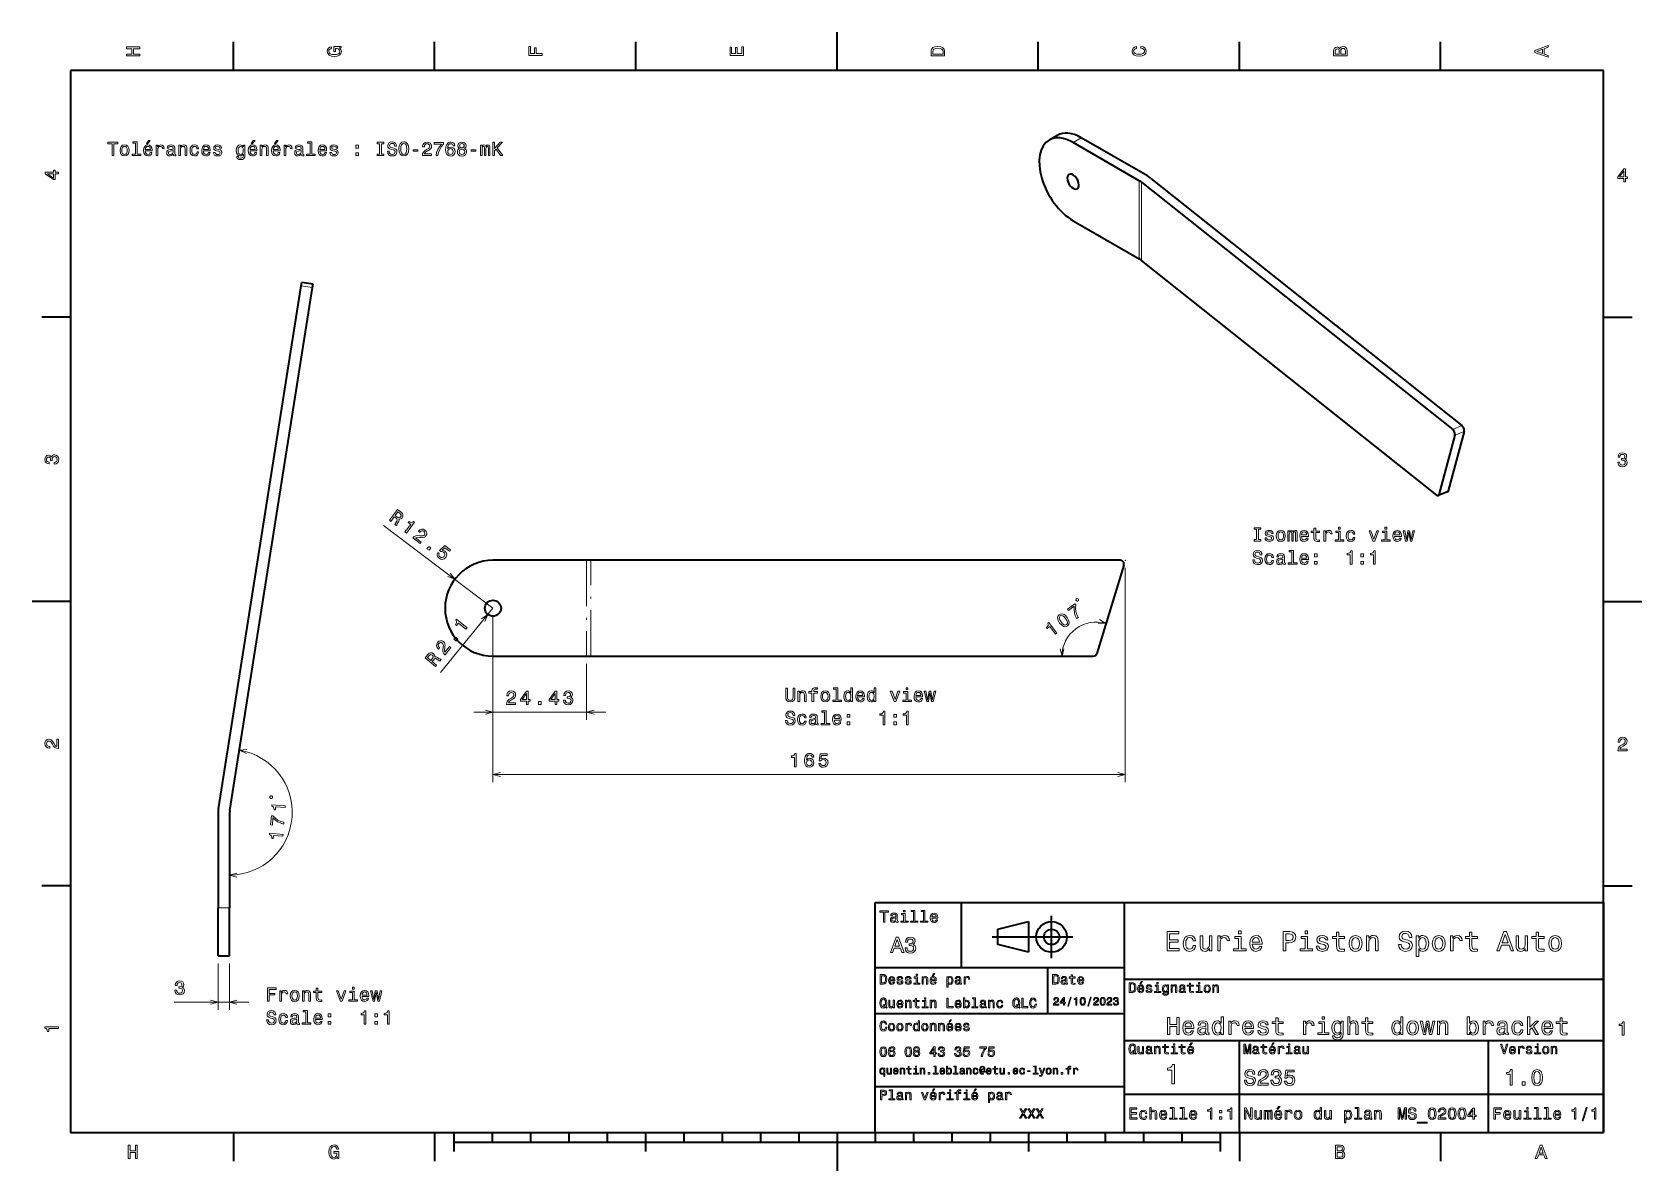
# Model space of a CAD drawing. Extents: x 0 to 420, y 0 to 297.
import ezdxf

# ---------------------------------------------------------------- set-up
doc = ezdxf.new("R2010")
doc.units = 0
doc.linetypes.add('DASHDOT', pattern=[18.5, 12, -3, 0.5, -3])

msp = doc.modelspace()

# ---------------------------------------------------------------- linework, layer by layer
at = {"color": 7, "lineweight": 35, "ltscale": 0.1875}
for p, q in [((52.5, 287), (52.5, 294.5)), ((105, 287), (105, 294.5)), ((157.5, 287), (157.5, 294.5)), ((262.5, 287), (262.5, 294.5)), ((315, 287), (315, 294.5)), ((367.5, 287), (367.5, 294.5)), ((10, 222.699997), (2.5, 222.699997)), ((410, 222.699997), (417.5, 222.699997)), ((10, 74.300003), (2.5, 74.300003)), ((410, 74.300003), (417.5, 74.300003)), ((52.5, 10), (52.5, 2.5)), ((105, 10), (105, 2.5)), ((315, 10), (315, 2.5)), ((367.5, 10), (367.5, 2.5))]:
    msp.add_line(p, q, dxfattribs=at)
at = {"color": 7, "lineweight": 35, "ltscale": 0.25}
for p, q in [((210, 287), (210, 297)), ((10, 148.5), (0, 148.5)), ((410, 148.5), (420, 148.5)), ((315, 10), (315, 20)), ((210, 10), (210, 0))]:
    msp.add_line(p, q, dxfattribs=at)
at = {"color": 7, "lineweight": 35}
for p, q in [((410, 287), (10, 287)), ((10, 287), (10, 10)), ((410, 10), (410, 287)), ((289.488251, 257.85965), (370.651367, 193.362991)), ((291.915283, 258.877716), (373.07843, 194.381073)), ((366.518188, 176.235046), (289.488251, 237.44722)), ((48.607815, 94.451767), (70.208748, 230.834702)), ((51.570881, 93.98246), (73.171814, 230.365387)), ((144.66716, 159.246841), (120.232773, 159.246841)), ((283.881348, 159.246841), (145.798386, 159.246841)), ((284.837646, 157.954468), (277.805847, 134.954468)), ((120.232773, 134.246841), (144.66716, 134.246841)), ((145.798386, 134.246841), (276.849548, 134.246841)), ((48.497009, 93.043854), (48.497009, 68.609459)), ((51.497009, 93.043854), (51.497009, 68.609459)), ((220, 10), (220, 70)), ((220, 70), (410, 70)), ((285, 10), (285, 70)), ((410, 70), (410, 10)), ((250.5, 61), (271.5, 61)), ((220, 53), (285, 53)), ((285, 50), (410, 50)), ((220, 41), (285, 41)), ((285, 34), (410, 34)), ((380, 10), (380, 34)), ((220, 22), (285, 22)), ((285, 20), (410, 20)), ((10, 10), (410, 10)), ((220, 10), (410, 10)), ((110, 7.5), (310, 7.5))]:
    msp.add_line(p, q, dxfattribs=at)
at = {"color": 7, "lineweight": 35, "ltscale": 0.061237}
msp.add_line((267.470398, 270.092133), (265.34906, 268.867401), dxfattribs=at)
at = {"color": 7, "lineweight": 13, "ltscale": 0.061237}
msp.add_line((273.720398, 269.473022), (271.59906, 268.248291), dxfattribs=at)
at = {"color": 7, "lineweight": 35, "ltscale": 0.498764}
msp.add_line((290.998108, 259.497742), (273.720398, 269.473022), dxfattribs=at)
at = {"color": 7, "lineweight": 35, "ltscale": 0.498765}
for p, q in [((288.87677, 258.27298), (271.59906, 268.248291)), ((271.59906, 247.835861), (288.87677, 237.860565))]:
    msp.add_line(p, q, dxfattribs=at)
at = {"color": 7, "lineweight": 13}
for p, q in [((288.87677, 258.27298), (288.87677, 237.860565)), ((289.488251, 257.85965), (289.488251, 237.44722)), ((120.232773, 146.746841), (91.700279, 168.336502)), ((285.232788, 157.246841), (285.232788, 101.354614)), ((120.232773, 146.746841), (106.533508, 129.989853)), ((120.232773, 144.746841), (120.232773, 101.354614)), ((120.232773, 144.746841), (120.232773, 117.652489)), ((115.232773, 119.652489), (149.66716, 119.652489)), ((120.232773, 103.354614), (285.232788, 103.354614))]:
    msp.add_line(p, q, dxfattribs=at)
at = {"color": 7, "lineweight": 35, "ltscale": 0.025}
for p, q in [((70.208748, 230.834702), (70.365189, 231.822388)), ((73.171814, 230.365387), (73.328247, 231.353088))]:
    msp.add_line(p, q, dxfattribs=at)
at = {"color": 7, "lineweight": 35, "ltscale": 0.075}
for p, q in [((70.365189, 231.822388), (73.328247, 231.353088)), ((48.497009, 56.109459), (51.497009, 56.109459))]:
    msp.add_line(p, q, dxfattribs=at)
at = {"color": 7, "lineweight": 13, "ltscale": 0.075}
for p, q in [((73.171814, 230.365387), (70.208748, 230.834702)), ((48.497009, 68.609459), (51.497009, 68.609459))]:
    msp.add_line(p, q, dxfattribs=at)
at = {"color": 7, "lineweight": 13, "ltscale": 0.065799}
for p, q in [((370.651367, 193.362991), (373.07843, 194.381073)), ((373.640533, 192.879181), (371.21347, 191.861099))]:
    msp.add_line(p, q, dxfattribs=at)
at = {"color": 7, "lineweight": 35, "ltscale": 0.400919}
for p, q in [((371.21347, 191.861099), (367.080292, 176.366135)), ((373.640533, 192.879181), (369.507324, 177.384216))]:
    msp.add_line(p, q, dxfattribs=at)
at = {"color": 7, "lineweight": 35, "ltscale": 0.065798}
msp.add_line((369.332062, 177.147461), (366.905029, 176.129379), dxfattribs=at)
at = {"color": 7, "lineweight": 13, "ltscale": 0.065798}
msp.add_line((369.507324, 177.384216), (367.080292, 176.366135), dxfattribs=at)
at = {"color": 7, "lineweight": 35, "ltscale": 0.028281}
for p, q in [((145.798386, 159.246841), (144.66716, 159.246841)), ((144.66716, 134.246841), (145.798386, 134.246841))]:
    msp.add_line(p, q, dxfattribs=at)
at = {"color": 7, "linetype": 'DASHDOT', "lineweight": 13}
for p, q in [((144.66716, 159.246841), (144.66716, 134.246841)), ((145.798386, 134.246841), (145.798386, 159.246841))]:
    msp.add_line(p, q, dxfattribs=at)
at = {"color": 7, "lineweight": 13, "ltscale": 0.364859}
msp.add_line((144.66716, 132.246841), (144.66716, 117.652489), dxfattribs=at)
at = {"color": 7, "lineweight": 35, "ltscale": 0.3125}
for p, q in [((48.497009, 56.109459), (48.497009, 68.609459)), ((51.497009, 56.109459), (51.497009, 68.609459))]:
    msp.add_line(p, q, dxfattribs=at)
at = {"color": 7, "lineweight": 35, "ltscale": 0.425}
msp.add_line((242.5, 53), (242.5, 70), dxfattribs=at)
at = {"color": 7, "lineweight": 35, "ltscale": 0.206155}
for p, q in [((252, 63), (260, 65)), ((260, 57), (252, 59))]:
    msp.add_line(p, q, dxfattribs=at)
at = {"color": 7, "lineweight": 35, "ltscale": 0.1}
msp.add_line((252, 59), (252, 63), dxfattribs=at)
at = {"color": 7, "lineweight": 35, "ltscale": 0.2}
msp.add_line((260, 65), (260, 57), dxfattribs=at)
at = {"color": 7, "lineweight": 35, "ltscale": 0.275}
msp.add_line((266, 55.5), (266, 66.5), dxfattribs=at)
at = {"color": 8, "lineweight": 13, "ltscale": 0.303125}
for p, q in [((48.497009, 54.109459), (48.497009, 41.984459)), ((51.497009, 54.109459), (51.497009, 41.984459))]:
    msp.add_line(p, q, dxfattribs=at)
at = {"color": 7, "lineweight": 35, "ltscale": 0.3}
msp.add_line((265, 41), (265, 53), dxfattribs=at)
at = {"color": 8, "lineweight": 13, "ltscale": 0.487103}
msp.add_line((37.012886, 43.984459), (56.497009, 43.984459), dxfattribs=at)
at = {"color": 7, "lineweight": 35, "ltscale": 0.35}
msp.add_line((315, 20), (315, 34), dxfattribs=at)
at = {"color": 7, "lineweight": 35, "ltscale": 0.125}
for p, q in [((110, 10), (110, 5)), ((160, 10), (160, 5)), ((260, 10), (260, 5)), ((310, 10), (310, 5))]:
    msp.add_line(p, q, dxfattribs=at)
at = {"color": 7, "lineweight": 35, "ltscale": 0.0625}
for p, q in [((120, 10), (120, 7.5)), ((130, 10), (130, 7.5)), ((140, 10), (140, 7.5)), ((150, 10), (150, 7.5)), ((170, 10), (170, 7.5)), ((180, 10), (180, 7.5)), ((190, 10), (190, 7.5)), ((200, 10), (200, 7.5)), ((220, 10), (220, 7.5)), ((230, 10), (230, 7.5)), ((240, 10), (240, 7.5)), ((250, 10), (250, 7.5)), ((270, 10), (270, 7.5)), ((280, 10), (280, 7.5)), ((290, 10), (290, 7.5)), ((300, 10), (300, 7.5))]:
    msp.add_line(p, q, dxfattribs=at)
at = {"color": 7, "lineweight": 13}
for points in [[(28.083214, 290.829987), (28.083214, 291.299011), (26.439121, 291.299011), (26.439121, 292.701019), (28.083214, 292.701019), (28.083214, 293.164978), (24.583214, 293.164978), (24.583214, 292.701019), (26.010447, 292.701019), (26.010447, 291.299011), (24.583214, 291.299011), (24.583214, 290.829987)], [(80.114197, 292.922913), (80.583214, 293.008667), (80.583214, 293.260803), (78.692001, 293.260803), (78.692001, 291.984863), (79.120674, 291.984863), (79.120674, 292.771606), (79.15094, 292.771606), (79.614914, 292.71109), (79.957855, 292.549713), (80.174713, 292.302612), (80.245316, 291.994965), (80.154541, 291.652039), (79.882202, 291.384735), (79.433357, 291.213257), (78.818085, 291.15274), (78.207855, 291.208221), (77.759003, 291.3797), (77.486671, 291.652039), (77.390854, 292.020172), (77.441284, 292.272339), (77.582497, 292.479126), (77.819527, 292.630402), (78.137245, 292.716156), (78.137245, 293.215424), (77.653099, 293.08429), (77.289986, 292.837189), (77.068085, 292.489197), (76.987396, 292.050446), (77.113472, 291.475525), (77.481628, 291.041779), (78.0616, 290.764404), (78.833214, 290.668579), (79.609871, 290.764404), (80.189842, 291.041779), (80.557999, 291.450287), (80.679039, 291.964691), (80.638687, 292.252167), (80.537827, 292.509369), (80.361313, 292.731262)], [(133.083206, 290.966156), (133.083206, 291.43515), (131.474411, 291.43515), (131.474411, 292.907776), (131.055832, 292.907776), (131.055832, 291.43515), (130.006836, 291.43515), (130.006836, 293.245697), (129.583206, 293.245697), (129.583206, 290.966156)], [(185.583206, 290.940918), (185.583206, 293.159943), (185.159576, 293.159943), (185.159576, 291.404907), (183.974411, 291.404907), (183.974411, 292.968292), (183.555832, 292.968292), (183.555832, 291.404907), (182.506836, 291.404907), (182.506836, 293.119598), (182.083206, 293.119598), (182.083206, 290.940918)], [(234.583206, 291.994965), (234.583206, 290.829987), (238.083206, 290.829987), (238.083206, 291.994965), (237.97226, 292.544678), (237.634354, 292.953186), (237.084641, 293.205353), (236.333206, 293.296112), (235.566635, 293.215424), (235.264038, 293.114563), (235.021973, 292.973358), (234.694153, 292.56485), (234.613464, 292.297546)], [(235.001801, 291.959656), (235.077438, 292.342957), (235.309433, 292.605194), (235.722977, 292.761536), (236.333206, 292.811951), (236.923264, 292.7565), (237.336807, 292.600159), (237.583923, 292.332855), (237.664612, 291.959656), (237.664612, 291.299011), (235.001801, 291.299011)], [(289.282074, 292.817017), (289.705688, 292.716156), (290.008301, 292.549713), (290.194885, 292.317719), (290.255402, 292.04541), (290.164642, 291.71759), (289.892303, 291.460388), (289.448486, 291.28891), (288.833221, 291.233429), (288.222992, 291.28891), (287.774139, 291.455353), (287.501801, 291.712555), (287.405975, 292.04541), (287.456421, 292.287476), (287.597626, 292.494232), (287.824585, 292.65564), (288.137268, 292.766571), (288.137268, 293.245697), (287.658142, 293.094391), (287.295044, 292.832153), (287.068085, 292.47406), (286.987396, 292.04541), (287.113495, 291.510803), (287.466492, 291.102325), (288.046478, 290.840057), (288.833221, 290.749298), (289.619965, 290.840057), (290.199951, 291.102325), (290.558014, 291.510803), (290.679047, 292.04541), (290.583221, 292.514404), (290.315918, 292.89267), (289.877167, 293.159943), (289.282074, 293.301147)], [(341.192017, 292.630402), (340.899506, 292.983429), (340.70282, 293.074219), (340.460754, 293.104462), (340.082489, 293.03891), (339.810181, 292.842224), (339.643738, 292.524506), (339.583221, 292.080688), (339.583221, 290.835022), (343.083221, 290.835022), (343.083221, 292.151306), (343.012604, 292.620331), (342.805847, 292.968292), (342.478027, 293.18515), (342.034241, 293.260803), (341.736694, 293.215424), (341.489563, 293.094391), (341.308014, 292.897705)], [(341.035675, 291.984863), (341.035675, 291.299011), (340.001801, 291.299011), (340.001801, 292.025208), (340.032074, 292.297546), (340.122833, 292.489197), (340.279175, 292.605194), (340.511169, 292.645538), (340.743164, 292.600159), (340.904541, 292.479126), (341.005402, 292.272339)], [(342.664642, 292.095825), (342.664642, 291.299011), (341.45929, 291.299011), (341.45929, 292.050446), (341.494598, 292.368164), (341.600525, 292.595093), (341.782074, 292.731262), (342.044312, 292.776672), (342.321686, 292.731262), (342.513336, 292.605194), (342.629333, 292.393372)], [(395.583221, 290.466858), (395.583221, 290.930847), (394.554413, 291.299011), (394.554413, 292.695984), (395.583221, 293.064117), (395.583221, 293.538177), (392.078186, 292.257202), (392.078186, 291.742798)], [(394.125732, 291.460388), (392.582489, 292), (394.125732, 292.539642)], [(20.827847, 264.803741), (21.291824, 264.803741), (21.291824, 267.880096), (22.350903, 267.880096), (22.350903, 268.303741), (19.763727, 268.303741), (19.763727, 267.880096), (20.827847, 267.880096)], [(22.920788, 266.155334), (23.001478, 265.540039), (23.233467, 265.086151), (23.601624, 264.803741), (24.09586, 264.707916), (24.585052, 264.803741), (24.953207, 265.081116), (25.185196, 265.535004), (25.270931, 266.155334), (25.185196, 266.770599), (24.953207, 267.229523), (24.585052, 267.506897), (24.09586, 267.607788), (23.601624, 267.506897), (23.233467, 267.224487), (23.001478, 266.770599)], [(23.374678, 266.16037), (23.420067, 266.614258), (23.561277, 266.942078), (23.788223, 267.143799), (24.09586, 267.214417), (24.398453, 267.143799), (24.625399, 266.947113), (24.766609, 266.614258), (24.817039, 266.16037), (24.766609, 265.701447), (24.625399, 265.368591), (24.398453, 265.16684), (24.09586, 265.101288), (23.788223, 265.16684), (23.561277, 265.368591), (23.420067, 265.701447)], [(26.970499, 268.051575), (26.970499, 265.176941), (26.057674, 265.176941), (26.057674, 264.803741), (28.322083, 264.803741), (28.322083, 265.176941), (27.414303, 265.176941), (27.414303, 268.424774), (26.274532, 268.424774), (26.274532, 268.051575)], [(29.512285, 266.029236), (31.287502, 266.029236), (31.292545, 266.236023), (31.211853, 266.815979), (30.989952, 267.249695), (30.636925, 267.511963), (30.167904, 267.607788), (29.708973, 267.506897), (29.355946, 267.224487), (29.129002, 266.765564), (29.048309, 266.16037), (29.123959, 265.540039), (29.350903, 265.086151), (29.698885, 264.803741), (30.152775, 264.707916), (30.546146, 264.773468), (30.868914, 264.944946), (31.105946, 265.217285), (31.242113, 265.580383), (30.803352, 265.580383), (30.712574, 265.378662), (30.58145, 265.227386), (30.208252, 265.106323), (29.920788, 265.161804), (29.703928, 265.338318), (29.562717, 265.625793), (29.512285, 266.01413)], [(29.512285, 266.402435), (29.56776, 266.750427), (29.703928, 267.007629), (29.910702, 267.163971), (30.183035, 267.219452), (30.450325, 267.163971), (30.657099, 267.007629), (30.78318, 266.750427), (30.828568, 266.402435)], [(29.819923, 267.880096), (30.117474, 267.880096), (30.818481, 268.737457), (30.324245, 268.737457)], [(32.326408, 264.803741), (32.77021, 264.803741), (32.77021, 266.35202), (32.815598, 266.72522), (32.951767, 266.992493), (33.173668, 267.1539), (33.471218, 267.209351), (33.693123, 267.174072), (33.859547, 267.073181), (33.960411, 266.901733), (33.995716, 266.669739), (34.444565, 266.669739), (34.384045, 267.078247), (34.217617, 267.370758), (33.940239, 267.547272), (33.561996, 267.607788), (33.304794, 267.567444), (33.08289, 267.466553), (32.886204, 267.295105), (32.729866, 267.06311), (32.729866, 267.511963), (32.326408, 267.511963)], [(36.804794, 265.156769), (36.804794, 265.141632), (36.830009, 264.970154), (36.905655, 264.849121), (37.223381, 264.753296), (37.470497, 264.79364), (37.470497, 265.136597), (37.364594, 265.12146), (37.223381, 265.187012), (37.198166, 265.388763), (37.198166, 266.790771), (37.137646, 267.148834), (36.961136, 267.401001), (36.653496, 267.552307), (36.21978, 267.607788), (35.79615, 267.547272), (35.483467, 267.375793), (35.286781, 267.10849), (35.221222, 266.755463), (35.221222, 266.72522), (35.619637, 266.72522), (35.654938, 266.937012), (35.765888, 267.088318), (35.947445, 267.179108), (36.204651, 267.214417), (36.451767, 267.189178), (36.628281, 267.113525), (36.734188, 266.982422), (36.769493, 266.800873), (36.749317, 266.58905), (36.668625, 266.483124), (36.466896, 266.432709), (36.088654, 266.392365), (35.654938, 266.301575), (35.347301, 266.140198), (35.165745, 265.888031), (35.110268, 265.514832), (35.160702, 265.181976), (35.317039, 264.934875), (35.569202, 264.778534), (35.917183, 264.723053), (36.386208, 264.828949)], [(36.75436, 265.751862), (36.69384, 265.489624), (36.532459, 265.287903), (36.290382, 265.156769), (35.992836, 265.111389), (35.801193, 265.136597), (35.665024, 265.217285), (35.579288, 265.35849), (35.554073, 265.555176), (35.574245, 265.731689), (35.654938, 265.857788), (35.977703, 265.998993), (36.386208, 266.059509), (36.75436, 266.180542)], [(38.232025, 264.803741), (38.675831, 264.803741), (38.675831, 266.367157), (38.721222, 266.72522), (38.867474, 266.987457), (39.094418, 267.148834), (39.397011, 267.209351), (39.639088, 267.158936), (39.790382, 267.022766), (39.866032, 266.795807), (39.891251, 266.493225), (39.891251, 264.803741), (40.335052, 264.803741), (40.335052, 266.584015), (40.31488, 266.942078), (40.224102, 267.239624), (39.926552, 267.511963), (39.462574, 267.607788), (39.205368, 267.572479), (38.98851, 267.476654), (38.80191, 267.315277), (38.655655, 267.098419), (38.655655, 267.511963), (38.232025, 267.511963)], [(42.992836, 266.614258), (43.431595, 266.614258), (43.340816, 267.017731), (43.123959, 267.335449), (42.786064, 267.532135), (42.347301, 267.607788), (41.863152, 267.506897), (41.494995, 267.224487), (41.263008, 266.765564), (41.182316, 266.150269), (41.257965, 265.540039), (41.484909, 265.086151), (41.842979, 264.803741), (42.332172, 264.707916), (42.765892, 264.783569), (43.103786, 264.995392), (43.335773, 265.328247), (43.436638, 265.772034), (43.013008, 265.772034), (42.937359, 265.489624), (42.79615, 265.277802), (42.594421, 265.146667), (42.347301, 265.106323), (42.039665, 265.171906), (41.817764, 265.373627), (41.681595, 265.701447), (41.636208, 266.165405), (41.681595, 266.619293), (41.822807, 266.947113), (42.049751, 267.148834), (42.347301, 267.219452), (42.60955, 267.174072), (42.806236, 267.058075), (42.937359, 266.866425)], [(44.692402, 266.029236), (46.467617, 266.029236), (46.47266, 266.236023), (46.391968, 266.815979), (46.170067, 267.249695), (45.817039, 267.511963), (45.348022, 267.607788), (44.889088, 267.506897), (44.536064, 267.224487), (44.309116, 266.765564), (44.228424, 266.16037), (44.304073, 265.540039), (44.531017, 265.086151), (44.879002, 264.803741), (45.332893, 264.707916), (45.726265, 264.773468), (46.04903, 264.944946), (46.286064, 265.217285), (46.422226, 265.580383), (45.983467, 265.580383), (45.892689, 265.378662), (45.761566, 265.227386), (45.388367, 265.106323), (45.100903, 265.161804), (44.884045, 265.338318), (44.742836, 265.625793), (44.692402, 266.01413)], [(44.692402, 266.402435), (44.747879, 266.750427), (44.884045, 267.007629), (45.090816, 267.163971), (45.363152, 267.219452), (45.63044, 267.163971), (45.837212, 267.007629), (45.963295, 266.750427), (46.008682, 266.402435)], [(48.666466, 266.382263), (48.237789, 266.483124), (47.920067, 266.599121), (47.814159, 266.836151), (47.844418, 267.002594), (47.950325, 267.123627), (48.121796, 267.19928), (48.368912, 267.229523), (48.605946, 267.19928), (48.792545, 267.10849), (48.913582, 266.972321), (48.964012, 266.790771), (49.397732, 266.790771), (49.397732, 266.800873), (49.322083, 267.128662), (49.115311, 267.385864), (48.792545, 267.547272), (48.368912, 267.607788), (47.940239, 267.547272), (47.62756, 267.380829), (47.430874, 267.133698), (47.370354, 266.821045), (47.415741, 266.518433), (47.556953, 266.30661), (47.78894, 266.155334), (48.126839, 266.049408), (48.621075, 265.928375), (48.923668, 265.802307), (49.00436, 265.701447), (49.034622, 265.55014), (48.989231, 265.363525), (48.868195, 265.222321), (48.671509, 265.131561), (48.40926, 265.101288), (48.131882, 265.131561), (47.930153, 265.237457), (47.793983, 265.408936), (47.73851, 265.645966), (47.309837, 265.645966), (47.38044, 265.242493), (47.587212, 264.949982), (47.915024, 264.773468), (48.368912, 264.707916), (48.842979, 264.773468), (49.19096, 264.949982), (49.402775, 265.232422), (49.478424, 265.600586), (49.422951, 265.918304), (49.266609, 266.135162), (49.009403, 266.276367)], [(55.52021, 264.924774), (55.52021, 267.511963), (55.096577, 267.511963), (55.096577, 267.073181), (54.748596, 267.471619), (54.536777, 267.572479), (54.299747, 267.607788), (53.871075, 267.506897), (53.538219, 267.224487), (53.321362, 266.770599), (53.245712, 266.16037), (53.321362, 265.545105), (53.538219, 265.091217), (53.871075, 264.803741), (54.299747, 264.707916), (54.541821, 264.743225), (54.743553, 264.834015), (55.096577, 265.217285), (55.096577, 264.834015), (55.056232, 264.531403), (54.945282, 264.314545), (54.733463, 264.188477), (54.415741, 264.143066), (54.138363, 264.17334), (53.941677, 264.248993), (53.825684, 264.380096), (53.790382, 264.55661), (53.361706, 264.55661), (53.361706, 264.536438), (53.427269, 264.213684), (53.628998, 263.971619), (53.951763, 263.815277), (54.390526, 263.759796), (54.91502, 263.835449), (55.263004, 264.047272), (55.45969, 264.415405)], [(53.704647, 266.16037), (53.750034, 266.609222), (53.886204, 266.942078), (54.098019, 267.138763), (54.38044, 267.209351), (54.67799, 267.138763), (54.899891, 266.942078), (55.03606, 266.609222), (55.086491, 266.16037), (55.03606, 265.701447), (54.899891, 265.373627), (54.67799, 265.171906), (54.38044, 265.106323), (54.098019, 265.171906), (53.886204, 265.373627), (53.750034, 265.706482)], [(56.836491, 266.029236), (58.611706, 266.029236), (58.616749, 266.236023), (58.536057, 266.815979), (58.314156, 267.249695), (57.961128, 267.511963), (57.492111, 267.607788), (57.033176, 267.506897), (56.680149, 267.224487), (56.453205, 266.765564), (56.372513, 266.16037), (56.448162, 265.540039), (56.675106, 265.086151), (57.02309, 264.803741), (57.476978, 264.707916), (57.870354, 264.773468), (58.193119, 264.944946), (58.430149, 265.217285), (58.566319, 265.580383), (58.127556, 265.580383), (58.036777, 265.378662), (57.905655, 265.227386), (57.532455, 265.106323), (57.244991, 265.161804), (57.028133, 265.338318), (56.886921, 265.625793), (56.836491, 266.01413)], [(56.836491, 266.402435), (56.891964, 266.750427), (57.028133, 267.007629), (57.234905, 267.163971), (57.50724, 267.219452), (57.774532, 267.163971), (57.981304, 267.007629), (58.107384, 266.750427), (58.152771, 266.402435)], [(57.144127, 267.880096), (57.441677, 267.880096), (58.142685, 268.737457), (57.648449, 268.737457)], [(59.484184, 264.803741), (59.927986, 264.803741), (59.927986, 266.367157), (59.973377, 266.72522), (60.119629, 266.987457), (60.346577, 267.148834), (60.64917, 267.209351), (60.891243, 267.158936), (61.042542, 267.022766), (61.118191, 266.795807), (61.143406, 266.493225), (61.143406, 264.803741), (61.587212, 264.803741), (61.587212, 266.584015), (61.567036, 266.942078), (61.476257, 267.239624), (61.178707, 267.511963), (60.714733, 267.607788), (60.457527, 267.572479), (60.240669, 267.476654), (60.05407, 267.315277), (59.907814, 267.098419), (59.907814, 267.511963), (59.484184, 267.511963)], [(62.908535, 266.029236), (64.683746, 266.029236), (64.688797, 266.236023), (64.608101, 266.815979), (64.3862, 267.249695), (64.033173, 267.511963), (63.564156, 267.607788), (63.105221, 267.506897), (62.752193, 267.224487), (62.525249, 266.765564), (62.444557, 266.16037), (62.520206, 265.540039), (62.74715, 265.086151), (63.095135, 264.803741), (63.549023, 264.707916), (63.942398, 264.773468), (64.265167, 264.944946), (64.502197, 265.217285), (64.638367, 265.580383), (64.1996, 265.580383), (64.108826, 265.378662), (63.977699, 265.227386), (63.6045, 265.106323), (63.317036, 265.161804), (63.100178, 265.338318), (62.958965, 265.625793), (62.908535, 266.01413)], [(62.908535, 266.402435), (62.964008, 266.750427), (63.100178, 267.007629), (63.30695, 267.163971), (63.579285, 267.219452), (63.846577, 267.163971), (64.053345, 267.007629), (64.179428, 266.750427), (64.224815, 266.402435)], [(63.216171, 267.880096), (63.513721, 267.880096), (64.214729, 268.737457), (63.720493, 268.737457)], [(65.722656, 264.803741), (66.166458, 264.803741), (66.166458, 266.35202), (66.211853, 266.72522), (66.348015, 266.992493), (66.569916, 267.1539), (66.867462, 267.209351), (67.089371, 267.174072), (67.255798, 267.073181), (67.356659, 266.901733), (67.391968, 266.669739), (67.840805, 266.669739), (67.780289, 267.078247), (67.613861, 267.370758), (67.336487, 267.547272), (66.958244, 267.607788), (66.701042, 267.567444), (66.479141, 267.466553), (66.282455, 267.295105), (66.126114, 267.06311), (66.126114, 267.511963), (65.722656, 267.511963)], [(70.201035, 265.156769), (70.201035, 265.141632), (70.226257, 264.970154), (70.301903, 264.849121), (70.619629, 264.753296), (70.866745, 264.79364), (70.866745, 265.136597), (70.760834, 265.12146), (70.619629, 265.187012), (70.594406, 265.388763), (70.594406, 266.790771), (70.53389, 267.148834), (70.357376, 267.401001), (70.049744, 267.552307), (69.616028, 267.607788), (69.192398, 267.547272), (68.879715, 267.375793), (68.683029, 267.10849), (68.617462, 266.755463), (68.617462, 266.72522), (69.015884, 266.72522), (69.051186, 266.937012), (69.16214, 267.088318), (69.343689, 267.179108), (69.600891, 267.214417), (69.848015, 267.189178), (70.024529, 267.113525), (70.130432, 266.982422), (70.165741, 266.800873), (70.145569, 266.58905), (70.064873, 266.483124), (69.863144, 266.432709), (69.484901, 266.392365), (69.051186, 266.301575), (68.743546, 266.140198), (68.561996, 265.888031), (68.506516, 265.514832), (68.556946, 265.181976), (68.713287, 264.934875), (68.965454, 264.778534), (69.313431, 264.723053), (69.782455, 264.828949)], [(70.150604, 265.751862), (70.090088, 265.489624), (69.928711, 265.287903), (69.68663, 265.156769), (69.389084, 265.111389), (69.197433, 265.136597), (69.061272, 265.217285), (68.97554, 265.35849), (68.950317, 265.555176), (68.97049, 265.731689), (69.051186, 265.857788), (69.373947, 265.998993), (69.782455, 266.059509), (70.150604, 266.180542)], [(72.510834, 268.051575), (72.510834, 265.176941), (71.598015, 265.176941), (71.598015, 264.803741), (73.862427, 264.803741), (73.862427, 265.176941), (72.954643, 265.176941), (72.954643, 268.424774), (71.814873, 268.424774), (71.814873, 268.051575)], [(75.052628, 266.029236), (76.827835, 266.029236), (76.832886, 266.236023), (76.75219, 266.815979), (76.530289, 267.249695), (76.177261, 267.511963), (75.708244, 267.607788), (75.249313, 267.506897), (74.896286, 267.224487), (74.669342, 266.765564), (74.588646, 266.16037), (74.664291, 265.540039), (74.891235, 265.086151), (75.239227, 264.803741), (75.693115, 264.707916), (76.086487, 264.773468), (76.409256, 264.944946), (76.646286, 265.217285), (76.782455, 265.580383), (76.343689, 265.580383), (76.252914, 265.378662), (76.121788, 265.227386), (75.748589, 265.106323), (75.461121, 265.161804), (75.244263, 265.338318), (75.103058, 265.625793), (75.052628, 266.01413)], [(75.052628, 266.402435), (75.108093, 266.750427), (75.244263, 267.007629), (75.451035, 267.163971), (75.723373, 267.219452), (75.990662, 267.163971), (76.197433, 267.007629), (76.323517, 266.750427), (76.368904, 266.402435)], [(79.026688, 266.382263), (78.598007, 266.483124), (78.280289, 266.599121), (78.174377, 266.836151), (78.204636, 267.002594), (78.310547, 267.123627), (78.482018, 267.19928), (78.729134, 267.229523), (78.966171, 267.19928), (79.152771, 267.10849), (79.273804, 266.972321), (79.324234, 266.790771), (79.75795, 266.790771), (79.75795, 266.800873), (79.682304, 267.128662), (79.475533, 267.385864), (79.152771, 267.547272), (78.729134, 267.607788), (78.300461, 267.547272), (77.987778, 267.380829), (77.791092, 267.133698), (77.730576, 266.821045), (77.77597, 266.518433), (77.917175, 266.30661), (78.149162, 266.155334), (78.487061, 266.049408), (78.981293, 265.928375), (79.28389, 265.802307), (79.364578, 265.701447), (79.394836, 265.55014), (79.349457, 265.363525), (79.228416, 265.222321), (79.031731, 265.131561), (78.769485, 265.101288), (78.492104, 265.131561), (78.290375, 265.237457), (78.154205, 265.408936), (78.098732, 265.645966), (77.670059, 265.645966), (77.740662, 265.242493), (77.947433, 264.949982), (78.275246, 264.773468), (78.729134, 264.707916), (79.203201, 264.773468), (79.551178, 264.949982), (79.763, 265.232422), (79.838646, 265.600586), (79.783173, 265.918304), (79.626831, 266.135162), (79.369629, 266.276367)], [(84.46833, 266.760529), (85.164291, 266.760529), (85.164291, 267.511963), (84.46833, 267.511963)], [(84.46833, 264.803741), (85.164291, 264.803741), (85.164291, 265.555176), (84.46833, 265.555176)], [(90.656372, 265.227386), (90.010834, 265.227386), (90.010834, 264.803741), (91.765877, 264.803741), (91.765877, 265.227386), (91.120346, 265.227386), (91.120346, 267.880096), (91.765877, 267.880096), (91.765877, 268.303741), (90.010834, 268.303741), (90.010834, 267.880096), (90.656372, 267.880096)], [(93.127556, 265.958649), (92.668617, 265.958649), (92.769485, 265.424072), (93.021645, 265.030701), (93.409973, 264.79364), (93.934471, 264.707916), (94.453926, 264.788605), (94.842255, 265.010529), (95.089371, 265.35849), (95.180145, 265.817444), (95.1045, 266.230988), (94.892685, 266.49826), (94.549744, 266.674774), (94.090813, 266.805908), (93.697441, 266.901733), (93.440231, 267.012665), (93.293983, 267.174072), (93.248589, 267.426208), (93.293983, 267.653168), (93.425102, 267.824646), (93.626831, 267.940643), (93.904213, 267.980988), (94.18663, 267.930542), (94.408531, 267.794373), (94.554787, 267.567444), (94.625389, 267.259796), (95.084328, 267.259796), (95.084328, 267.269867), (95.003632, 267.743958), (94.766602, 268.096954), (94.393402, 268.318878), (93.889084, 268.394531), (93.435188, 268.318878), (93.082161, 268.107056), (92.855217, 267.779236), (92.774529, 267.355621), (92.840088, 266.977386), (93.031731, 266.720154), (93.334328, 266.548706), (93.747871, 266.417572), (94.156372, 266.301575), (94.464012, 266.190643), (94.650612, 266.029236), (94.716171, 265.766998), (94.655655, 265.499695), (94.499313, 265.297974), (94.262283, 265.171906), (93.954643, 265.131561), (93.611702, 265.187012), (93.349457, 265.348419), (93.183029, 265.610657)], [(95.664299, 266.553741), (95.755081, 265.766998), (96.017326, 265.187012), (96.425827, 264.828949), (96.960411, 264.707916), (97.489952, 264.828949), (97.903496, 265.187012), (98.160698, 265.766998), (98.256516, 266.553741), (98.160698, 267.335449), (98.049744, 267.653168), (97.903496, 267.915405), (97.489952, 268.273468), (97.237785, 268.364258), (96.960411, 268.399567), (96.420784, 268.273468), (96.012283, 267.920471), (95.755081, 267.340485)], [(96.148453, 266.553741), (96.203926, 267.163971), (96.370354, 267.612823), (96.627556, 267.885162), (96.960411, 267.980988), (97.288216, 267.885162), (97.545425, 267.607788), (97.711853, 267.158936), (97.772369, 266.553741), (97.711853, 265.943512), (97.545425, 265.494659), (97.288216, 265.222321), (96.960411, 265.131561), (96.627556, 265.222321), (96.370354, 265.494659), (96.203926, 265.938477)], [(99.386208, 265.958649), (100.606667, 265.958649), (100.606667, 266.357056), (99.386208, 266.357056)], [(101.80191, 264.803741), (104.207535, 264.803741), (104.207535, 265.237457), (102.306236, 265.237457), (102.412148, 265.474487), (102.593704, 265.671173), (103.153496, 266.029236), (103.45105, 266.180542), (103.783905, 266.3974), (104.020935, 266.649567), (104.157104, 266.947113), (104.207535, 267.285004), (104.121796, 267.708649), (103.884766, 268.041504), (103.521652, 268.253296), (103.052635, 268.328949), (102.568481, 268.243225), (102.200333, 268.006195), (101.963295, 267.62796), (101.882607, 267.128662), (101.882607, 267.058075), (102.341537, 267.058075), (102.341537, 267.098419), (102.386925, 267.441345), (102.523094, 267.693512), (102.739952, 267.854889), (103.02742, 267.91037), (103.319923, 267.859924), (103.536781, 267.733856), (103.677994, 267.53717), (103.728424, 267.290039), (103.693123, 267.058075), (103.597305, 266.861389), (103.435921, 266.689911), (103.21402, 266.538605), (102.916466, 266.377228), (102.422234, 266.064545), (102.074249, 265.731689), (101.867477, 265.328247), (101.80191, 264.818878)], [(105.367477, 264.803741), (105.876846, 264.803741), (106.043274, 265.635864), (106.335777, 266.412537), (106.749321, 267.133698), (107.288948, 267.809509), (107.288948, 268.228088), (104.888374, 268.228088), (104.888374, 267.769165), (106.804802, 267.769165), (106.250046, 267.088318), (105.831459, 266.377228), (105.538948, 265.620758)], [(110.314888, 267.360657), (110.21907, 267.769165), (109.997162, 268.071747), (109.654228, 268.263397), (109.210419, 268.328949), (108.912872, 268.29364), (108.655663, 268.197845), (108.428719, 268.041504), (108.237076, 267.81958), (108.085785, 267.542206), (107.974831, 267.204315), (107.904228, 266.805908), (107.884056, 266.357056), (107.964745, 265.64093), (108.211861, 265.12146), (108.610275, 264.808777), (109.154945, 264.702881), (109.644142, 264.79364), (110.017342, 265.030701), (110.259415, 265.4039), (110.345146, 265.87796), (110.259415, 266.357056), (110.027428, 266.72522), (109.669357, 266.957214), (109.225548, 267.037903), (108.746445, 266.937012), (108.388374, 266.649567), (108.464027, 267.204315), (108.625404, 267.602722), (108.872528, 267.839752), (109.215462, 267.920471), (109.467628, 267.880096), (109.659271, 267.7742), (109.785347, 267.597687), (109.850914, 267.360657)], [(109.855957, 265.872894), (109.800476, 265.555176), (109.659271, 265.31311), (109.43232, 265.151733), (109.149902, 265.101288), (108.852356, 265.151733), (108.625404, 265.308075), (108.479156, 265.55014), (108.433762, 265.867859), (108.4842, 266.180542), (108.625404, 266.417572), (108.857399, 266.568878), (109.170074, 266.624359), (109.442413, 266.568878), (109.659271, 266.422607), (109.800476, 266.185577)], [(111.515182, 266.689911), (111.257973, 266.548706), (111.081459, 266.35202), (110.970512, 266.104889), (110.935211, 265.807343), (111.0159, 265.35849), (111.247887, 265.010529), (111.626129, 264.788605), (112.140541, 264.702881), (112.649902, 264.788605), (113.028145, 265.010529), (113.260139, 265.35849), (113.345871, 265.807343), (113.305527, 266.104889), (113.199615, 266.35202), (113.018059, 266.548706), (112.7659, 266.689911), (112.967628, 266.810944), (113.108841, 266.977386), (113.194572, 267.179108), (113.224831, 267.426208), (113.144142, 267.784302), (112.932327, 268.071747), (112.589386, 268.258362), (112.140541, 268.328949), (111.686646, 268.258362), (111.343712, 268.071747), (111.126854, 267.784302), (111.051201, 267.426208), (111.076416, 267.179108), (111.162155, 266.977386)], [(111.419357, 265.817444), (111.464745, 266.084717), (111.611, 266.286438), (111.837944, 266.417572), (112.140541, 266.462952), (112.438087, 266.417572), (112.665039, 266.286438), (112.811287, 266.084717), (112.861725, 265.817444), (112.811287, 265.529968), (112.665039, 265.31311), (112.438087, 265.171906), (112.140541, 265.126495), (111.837944, 265.171906), (111.611, 265.31311), (111.464745, 265.529968)], [(111.530312, 267.385864), (111.570656, 267.607788), (111.691689, 267.779236), (111.883331, 267.885162), (112.140541, 267.925507), (112.3927, 267.885162), (112.584343, 267.779236), (112.705383, 267.607788), (112.750771, 267.385864), (112.705383, 267.158936), (112.584343, 266.982422), (112.3927, 266.866425), (112.140541, 266.831116), (111.883331, 266.87146), (111.691689, 266.982422), (111.570656, 267.158936)], [(114.566338, 265.958649), (115.786797, 265.958649), (115.786797, 266.357056), (114.566338, 266.357056)], [(116.992134, 264.803741), (117.400635, 264.803741), (117.400635, 266.614258), (117.42585, 266.886597), (117.501495, 267.083282), (117.617493, 267.19928), (117.768791, 267.244659), (117.889824, 267.204315), (117.97052, 267.103455), (118.010864, 266.931976), (118.025993, 266.705048), (118.025993, 264.803741), (118.409279, 264.803741), (118.409279, 266.614258), (118.434494, 266.881561), (118.510139, 267.078247), (118.63118, 267.19928), (118.782478, 267.244659), (118.903511, 267.204315), (118.984207, 267.103455), (119.034637, 266.705048), (119.034637, 264.803741), (119.443138, 264.803741), (119.443138, 266.674774), (119.417923, 267.06311), (119.337234, 267.360657), (119.17585, 267.542206), (118.913597, 267.607788), (118.605965, 267.506897), (118.368935, 267.214417), (118.182335, 267.501862), (117.869652, 267.607788), (117.582191, 267.506897), (117.385506, 267.224487), (117.385506, 267.511963), (116.992134, 267.511963)], [(120.154236, 264.803741), (120.618217, 264.803741), (120.618217, 266.049408), (121.031761, 266.493225), (122.206833, 264.803741), (122.771675, 264.803741), (121.359566, 266.831116), (122.731323, 268.303741), (122.116051, 268.303741), (120.618217, 266.684875), (120.618217, 268.303741), (120.154236, 268.303741)], [(6.833213, 260.077362), (6.833213, 260.53125), (5.965778, 260.53125), (5.965778, 261.030548), (5.56232, 261.030548), (5.56232, 260.53125), (3.408862, 260.53125), (3.408862, 260.072327), (5.521974, 258.539185), (5.965778, 258.539185), (5.965778, 260.077362)], [(415.277374, 257.966766), (415.731262, 257.966766), (415.731262, 258.834198), (416.23056, 258.834198), (416.23056, 259.237671), (415.731262, 259.237671), (415.731262, 261.391113), (415.272339, 261.391113), (413.739197, 259.278015), (413.739197, 258.834198), (415.277374, 258.834198)], [(414.162842, 259.237671), (415.277374, 260.806091), (415.277374, 259.237671)], [(5.56232, 258.96283), (3.993876, 260.077362), (5.56232, 260.077362)], [(5.73379, 184.329117), (5.769093, 184.329117), (6.253242, 184.409805), (6.616354, 184.646835), (6.848343, 185.020035), (6.934078, 185.514282), (6.848343, 186.038773), (6.626441, 186.432144), (6.273415, 186.684311), (5.819525, 186.775085), (5.521974, 186.734741), (5.279899, 186.623795), (5.0933, 186.44223), (4.957133, 186.20015), (4.684798, 186.527969), (4.251081, 186.643967), (3.857709, 186.568314), (3.560158, 186.351456), (3.373559, 185.998428), (3.307997, 185.514282), (3.388689, 185.060394), (3.610591, 184.712402), (3.963617, 184.485458), (4.432637, 184.409805), (4.46794, 184.409805), (4.46794, 184.858658), (4.145173, 184.899002), (3.913184, 185.030121), (3.771974, 185.241943), (3.721542, 185.53949), (3.761888, 185.801743), (3.867795, 185.993378), (4.039265, 186.109375), (4.271254, 186.15477), (4.518372, 186.109375), (4.684798, 185.988342), (4.785663, 185.77652), (4.815922, 185.489059), (4.810879, 185.292374), (5.209294, 185.292374), (5.199208, 185.53949), (5.244596, 185.857224), (5.365634, 186.094254), (5.56232, 186.235458), (5.819525, 186.285889), (6.112032, 186.230423), (6.328891, 186.084167), (6.465058, 185.852173), (6.510447, 185.54454), (6.460014, 185.226807), (6.308718, 184.994827), (6.066643, 184.848572), (5.73379, 184.793091)], [(413.729126, 184.866226), (413.729126, 184.830917), (413.809814, 184.346771), (414.046844, 183.983658), (414.420044, 183.751663), (414.914276, 183.665939), (415.438782, 183.751663), (415.832153, 183.973572), (416.08429, 184.326599), (416.175079, 184.780487), (416.134735, 185.078033), (416.023773, 185.320114), (415.842224, 185.506714), (415.600159, 185.642883), (415.927948, 185.915222), (416.043945, 186.348938), (415.968292, 186.74231), (415.751434, 187.039856), (415.398407, 187.226456), (414.914276, 187.292023), (414.460388, 187.211319), (414.112396, 186.989426), (413.885468, 186.636398), (413.809814, 186.167374), (413.809814, 186.13208), (414.258636, 186.13208), (414.299011, 186.454834), (414.430115, 186.686829), (414.641937, 186.828033), (414.939484, 186.878479), (415.201721, 186.83812), (415.393372, 186.732224), (415.509369, 186.560745), (415.554749, 186.328766), (415.509369, 186.081635), (415.388336, 185.915222), (415.176514, 185.814346), (414.889069, 185.784088), (414.692383, 185.789139), (414.692383, 185.390717), (414.939484, 185.400803), (415.257202, 185.355423), (415.494232, 185.234375), (415.635468, 185.037689), (415.685883, 184.780487), (415.630402, 184.487976), (415.484161, 184.271118), (415.252167, 184.134949), (414.944519, 184.089569), (414.626801, 184.139999), (414.394806, 184.29129), (414.248566, 184.533371), (414.193085, 184.866226)], [(93.220764, 169.694031), (93.59478, 169.411011), (94.486404, 170.589371), (94.868462, 170.300278), (95.140846, 170.075195), (95.2752, 169.884995), (95.271294, 169.679245), (95.131973, 169.411545), (94.878204, 169.034378), (94.722794, 168.778839), (94.664543, 168.601563), (95.086823, 168.282043), (95.144638, 168.358459), (95.137344, 168.541046), (95.263412, 168.774521), (95.576088, 169.246246), (95.760292, 169.631775), (95.74691, 169.806335), (95.65995, 169.992294), (95.896896, 169.971115), (96.116013, 170.026672), (96.322296, 170.148849), (96.507706, 170.343735), (96.707024, 170.724152), (96.737869, 171.099243), (96.588074, 171.452911), (96.265686, 171.779068), (95.332657, 172.485062)], [(95.902458, 171.516357), (96.129524, 171.306595), (96.244637, 171.099335), (96.246719, 170.876404), (96.11554, 170.627823), (95.898827, 170.425003), (95.683731, 170.366409), (95.443962, 170.43399), (95.175385, 170.605606), (94.745064, 170.931213), (95.448013, 171.860214)], [(97.263687, 166.634857), (97.629662, 166.357941), (99.756775, 169.169098), (99.483299, 169.376022), (99.225281, 169.185471), (98.955734, 169.130142), (98.661507, 169.200989), (98.33152, 169.400085), (98.115456, 169.114548), (98.766968, 168.621567)], [(99.334045, 165.068298), (101.252388, 163.616745), (101.514091, 163.962616), (99.997917, 165.109848), (100.225403, 165.234955), (100.488861, 165.282257), (101.151321, 165.230011), (101.479897, 165.171112), (101.876175, 165.143204), (102.217346, 165.201263), (102.505478, 165.356384), (102.74958, 165.595398), (102.936829, 165.984955), (102.948654, 166.393417), (102.786903, 166.781433), (102.458534, 167.124756), (102.020721, 167.348526), (101.584114, 167.381653), (101.166862, 167.223053), (100.801254, 166.873596), (100.758652, 166.817291), (101.124619, 166.540375), (101.148964, 166.57254), (101.39209, 166.818634), (101.652832, 166.937546), (101.923141, 166.935394), (102.185852, 166.806168), (102.388672, 166.589462), (102.485527, 166.358063), (102.479454, 166.116013), (102.37056, 165.888519), (102.202431, 165.724823), (102.007339, 165.625793), (101.775177, 165.586441), (101.506935, 165.599686), (101.172279, 165.650528), (100.589485, 165.699402), (100.111145, 165.643951), (99.702812, 165.446991), (99.343178, 165.080353)], [(319.499237, 164.677872), (318.853729, 164.677872), (318.853729, 164.254242), (320.608765, 164.254242), (320.608765, 164.677872), (319.963226, 164.677872), (319.963226, 167.330612), (320.608765, 167.330612), (320.608765, 167.754242), (318.853729, 167.754242), (318.853729, 167.330612), (319.499237, 167.330612)], [(323.049683, 165.832779), (322.621002, 165.93364), (322.303284, 166.049637), (322.197388, 166.286667), (322.227631, 166.453094), (322.333557, 166.574127), (322.505005, 166.64978), (322.752136, 166.680038), (322.989166, 166.64978), (323.175751, 166.55899), (323.296814, 166.422836), (323.347229, 166.241272), (323.780945, 166.241272), (323.780945, 166.251358), (323.705292, 166.579163), (323.498535, 166.83638), (323.175751, 166.997757), (322.752136, 167.058273), (322.323456, 166.997757), (322.010773, 166.831329), (321.814087, 166.584213), (321.753571, 166.27153), (321.79895, 165.968933), (321.940186, 165.757126), (322.17215, 165.60582), (322.510071, 165.499924), (323.004303, 165.378876), (323.306885, 165.252808), (323.387573, 165.151932), (323.417847, 165.000641), (323.372437, 164.814041), (323.251404, 164.672836), (323.054718, 164.582047), (322.79248, 164.551788), (322.515106, 164.582047), (322.313385, 164.687958), (322.177216, 164.859436), (322.121735, 165.096466), (321.693054, 165.096466), (321.763672, 164.693008), (321.970428, 164.400497), (322.298248, 164.223984), (322.752136, 164.158417), (323.226196, 164.223984), (323.574188, 164.400497), (323.78598, 164.682922), (323.861633, 165.051071), (323.806152, 165.36879), (323.649841, 165.585648), (323.392609, 165.726868)], [(324.628204, 165.60582), (324.708893, 164.990555), (324.940887, 164.536667), (325.309052, 164.254242), (325.803284, 164.158417), (326.29248, 164.254242), (326.660645, 164.531616), (326.892609, 164.985504), (326.978363, 165.60582), (326.892609, 166.2211), (326.660645, 166.680038), (326.29248, 166.957413), (325.803284, 167.058273), (325.309052, 166.957413), (324.940887, 166.674988), (324.708893, 166.2211)], [(325.082092, 165.61087), (325.127502, 166.064758), (325.268707, 166.392578), (325.495636, 166.594299), (325.803284, 166.664902), (326.105865, 166.594299), (326.332825, 166.397614), (326.47403, 166.064758), (326.524475, 165.61087), (326.47403, 165.151932), (326.332825, 164.819077), (326.105865, 164.617355), (325.803284, 164.551788), (325.495636, 164.617355), (325.268707, 164.819077), (325.127502, 165.151932)], [(327.618835, 164.254242), (328.027344, 164.254242), (328.027344, 166.064758), (328.052551, 166.337097), (328.128204, 166.533783), (328.244202, 166.64978), (328.395508, 166.69516), (328.516541, 166.654816), (328.597229, 166.553955), (328.637573, 166.382477), (328.65271, 166.155533), (328.65271, 164.254242), (329.03598, 164.254242), (329.03598, 166.064758), (329.061218, 166.332047), (329.136871, 166.528732), (329.257904, 166.64978), (329.40918, 166.69516), (329.530243, 166.654816), (329.610931, 166.553955), (329.661346, 166.155533), (329.661346, 164.254242), (330.069855, 164.254242), (330.069855, 166.125275), (330.044647, 166.513611), (329.963959, 166.811157), (329.802551, 166.992722), (329.540314, 167.058273), (329.232666, 166.957413), (328.995636, 166.664902), (328.809052, 166.952362), (328.496368, 167.058273), (328.208893, 166.957413), (328.012207, 166.674988), (328.012207, 166.962448), (327.618835, 166.962448)], [(331.219696, 165.479752), (332.994934, 165.479752), (332.999969, 165.686523), (332.919281, 166.266495), (332.697388, 166.700211), (332.34436, 166.962448), (331.875336, 167.058273), (331.416382, 166.957413), (331.063385, 166.674988), (330.836426, 166.216064), (330.755737, 165.61087), (330.83139, 164.990555), (331.058319, 164.536667), (331.406311, 164.254242), (331.860199, 164.158417), (332.253571, 164.223984), (332.576324, 164.395447), (332.813385, 164.667786), (332.949524, 165.030899), (332.510773, 165.030899), (332.420013, 164.829163), (332.288879, 164.677872), (331.91568, 164.556839), (331.628204, 164.612305), (331.411346, 164.788818), (331.270142, 165.076294), (331.219696, 165.464615)], [(331.219696, 165.852951), (331.275177, 166.200928), (331.411346, 166.45813), (331.618134, 166.614471), (331.890472, 166.669952), (332.157745, 166.614471), (332.364532, 166.45813), (332.490601, 166.200928), (332.53598, 165.852951)], [(334.462494, 166.493439), (334.462494, 165.13681), (334.492767, 164.698044), (334.633972, 164.395447), (334.916382, 164.218933), (335.395508, 164.158417), (335.919983, 164.18364), (335.919983, 164.566925), (335.536713, 164.536667), (335.188721, 164.577011), (335.002136, 164.703094), (334.921448, 164.914902), (334.906311, 165.212448), (334.906311, 166.493439), (335.919983, 166.493439), (335.919983, 166.871674), (334.906311, 166.871674), (334.906311, 167.663467), (334.462494, 167.663467), (334.462494, 166.871674), (333.695923, 166.871674), (333.695923, 166.493439)], [(337.069855, 164.254242), (337.513672, 164.254242), (337.513672, 165.802505), (337.559052, 166.175705), (337.695221, 166.443008), (337.917114, 166.604385), (338.214661, 166.659866), (338.436584, 166.624557), (338.602997, 166.523697), (338.703857, 166.352219), (338.739166, 166.120239), (339.188019, 166.120239), (339.127502, 166.528732), (338.96106, 166.821243), (338.683685, 166.997757), (338.30545, 167.058273), (338.048248, 167.017929), (337.826355, 166.917068), (337.629639, 166.74559), (337.473328, 166.513611), (337.473328, 166.962448), (337.069855, 166.962448)], [(341.296082, 164.627441), (341.296082, 166.871674), (340.156311, 166.871674), (340.156311, 166.493439), (340.852264, 166.493439), (340.852264, 164.627441), (339.944489, 164.627441), (339.944489, 164.254242), (342.213959, 164.254242), (342.213959, 164.627441)], [(341.311218, 167.875275), (340.842194, 167.875275), (340.842194, 167.370956), (341.311218, 167.370956)], [(344.700256, 166.064758), (345.139008, 166.064758), (345.048248, 166.468216), (344.83139, 166.78595), (344.4935, 166.982635), (344.054718, 167.058273), (343.570587, 166.957413), (343.202423, 166.674988), (342.970428, 166.216064), (342.88974, 165.600784), (342.965393, 164.990555), (343.192322, 164.536667), (343.550415, 164.254242), (344.039612, 164.158417), (344.473328, 164.23407), (344.811218, 164.445877), (345.043213, 164.778732), (345.144073, 165.222534), (344.720428, 165.222534), (344.644775, 164.940125), (344.503571, 164.728302), (344.301849, 164.597183), (344.054718, 164.556839), (343.747101, 164.622391), (343.525177, 164.824127), (343.389008, 165.151932), (343.343628, 165.615906), (343.389008, 166.069809), (343.530243, 166.397614), (343.757172, 166.59935), (344.054718, 166.669952), (344.316986, 166.624557), (344.513672, 166.50856), (344.644775, 166.316925)], [(349.859467, 164.254242), (350.328491, 164.254242), (351.316956, 166.962448), (350.858032, 166.962448), (350.096497, 164.778732), (349.319855, 166.962448), (348.855865, 166.962448)], [(353.440186, 164.627441), (353.440186, 166.871674), (352.300415, 166.871674), (352.300415, 166.493439), (352.996368, 166.493439), (352.996368, 164.627441), (352.088593, 164.627441), (352.088593, 164.254242), (354.358032, 164.254242), (354.358032, 164.627441)], [(353.455292, 167.875275), (352.986267, 167.875275), (352.986267, 167.370956), (353.455292, 167.370956)], [(355.507904, 165.479752), (357.283112, 165.479752), (357.288147, 165.686523), (357.207458, 166.266495), (356.985565, 166.700211), (356.632538, 166.962448), (356.163513, 167.058273), (355.70459, 166.957413), (355.351563, 166.674988), (355.124603, 166.216064), (355.043915, 165.61087), (355.119568, 164.990555), (355.346497, 164.536667), (355.694489, 164.254242), (356.148376, 164.158417), (356.541748, 164.223984), (356.864532, 164.395447), (357.101563, 164.667786), (357.237732, 165.030899), (356.79895, 165.030899), (356.708191, 164.829163), (356.577057, 164.677872), (356.203857, 164.556839), (355.916382, 164.612305), (355.699524, 164.788818), (355.558319, 165.076294), (355.507904, 165.464615)], [(355.507904, 165.852951), (355.563354, 166.200928), (355.699524, 166.45813), (355.906311, 166.614471), (356.17865, 166.669952), (356.445923, 166.614471), (356.65271, 166.45813), (356.778778, 166.200928), (356.824158, 165.852951)], [(358.796082, 164.254242), (359.199524, 166.553955), (359.602997, 164.254242), (360.026611, 164.254242), (360.692322, 166.962448), (360.263672, 166.962448), (359.814819, 164.66275), (359.416382, 166.962448), (358.977631, 166.962448), (358.579224, 164.66275), (358.130371, 166.962448), (357.706726, 166.962448), (358.372437, 164.254242)], [(103.017097, 162.281433), (103.57209, 161.861496), (104.025505, 162.460724), (103.470512, 162.880676)], [(105.827271, 161.299759), (105.666214, 160.903046), (105.668518, 160.496536), (105.836357, 160.116577), (106.160706, 159.776291), (106.621674, 159.541321), (107.088486, 159.497986), (107.526932, 159.659515), (107.907654, 160.003876), (108.122292, 160.429611), (108.151398, 160.869263), (107.992798, 161.286514), (107.654419, 161.650055), (107.316284, 161.830032), (106.982605, 161.87381), (107.664261, 162.540665), (108.886856, 161.61557), (109.136383, 161.945343), (107.644348, 163.074326), (106.303299, 161.761719), (106.625031, 161.51828), (107.001312, 161.530792), (107.350655, 161.373978), (107.57457, 161.134979), (107.674255, 160.857178), (107.649811, 160.565781), (107.502335, 160.278931), (107.266388, 160.059052), (106.988579, 159.959366), (106.697182, 159.983795), (106.410339, 160.131271), (106.218491, 160.320709), (106.123596, 160.537979), (106.112503, 160.774048), (106.201286, 161.016754)], [(318.934418, 159.362305), (318.475464, 159.362305), (318.576324, 158.827728), (318.828491, 158.434357), (319.216827, 158.197327), (319.741333, 158.111588), (320.260773, 158.192276), (320.649109, 158.414185), (320.89621, 158.762161), (320.987, 159.2211), (320.911346, 159.634644), (320.699524, 159.901932), (320.356598, 160.078445), (319.897675, 160.209579), (319.504303, 160.305389), (319.247101, 160.416351), (319.10083, 160.577728), (319.05545, 160.829895), (319.10083, 161.056839), (319.231964, 161.228302), (319.433685, 161.344299), (319.71106, 161.384644), (319.9935, 161.334213), (320.215393, 161.198044), (320.361633, 160.9711), (320.432251, 160.663467), (320.891174, 160.663467), (320.891174, 160.673553), (320.810486, 161.147614), (320.573456, 161.500641), (320.200256, 161.722549), (319.695923, 161.798187), (319.242035, 161.722549), (318.889008, 161.510727), (318.662079, 161.182922), (318.58139, 160.759293), (318.646942, 160.381042), (318.838593, 160.12384), (319.141174, 159.952362), (319.554718, 159.821243), (319.963226, 159.705246), (320.270874, 159.594299), (320.457458, 159.432922), (320.52301, 159.17067), (320.462494, 158.903381), (320.306152, 158.701645), (320.069122, 158.575562), (319.761505, 158.535217), (319.418549, 158.590698), (319.156311, 158.752075), (318.989868, 159.014328)], [(323.44809, 160.017929), (323.886871, 160.017929), (323.796082, 160.421387), (323.579224, 160.73912), (323.241333, 160.935806), (322.802551, 161.011444), (322.31842, 160.910583), (321.950256, 160.628159), (321.718262, 160.169235), (321.637573, 159.553955), (321.713226, 158.943726), (321.940186, 158.489838), (322.298248, 158.207413), (322.787445, 158.111588), (323.221161, 158.187241), (323.559052, 158.399048), (323.791046, 158.731903), (323.891907, 159.175705), (323.468262, 159.175705), (323.392609, 158.893295), (323.251404, 158.681473), (323.049683, 158.550354), (322.802551, 158.51001), (322.494934, 158.575562), (322.27301, 158.777298), (322.136871, 159.105103), (322.091461, 159.569092), (322.136871, 160.02298), (322.278076, 160.350784), (322.505005, 160.552521), (322.802551, 160.623123), (323.064819, 160.577728), (323.261505, 160.461731), (323.392609, 160.270096)], [(326.368134, 158.56044), (326.368134, 158.545303), (326.393341, 158.37384), (326.468994, 158.252808), (326.786713, 158.156982), (327.033844, 158.197327), (327.033844, 158.540268), (326.927917, 158.525131), (326.786713, 158.590698), (326.761505, 158.792435), (326.761505, 160.194443), (326.700989, 160.552521), (326.524475, 160.804672), (326.216827, 160.955978), (325.783112, 161.011444), (325.359467, 160.950928), (325.046814, 160.779465), (324.850128, 160.512161), (324.784546, 160.159149), (324.784546, 160.128876), (325.182953, 160.128876), (325.218262, 160.340698), (325.329224, 160.491989), (325.510773, 160.582779), (325.767975, 160.618073), (326.015106, 160.592865), (326.19162, 160.517212), (326.297516, 160.386093), (326.332825, 160.204529), (326.312653, 159.992722), (326.231964, 159.88681), (326.030243, 159.83638), (325.651978, 159.796036), (325.218262, 159.705246), (324.910645, 159.543869), (324.729065, 159.291702), (324.673615, 158.918503), (324.72403, 158.585648), (324.880371, 158.338531), (325.132538, 158.18219), (325.48053, 158.126724), (325.949524, 158.232635)], [(328.677917, 161.455246), (328.677917, 158.580612), (327.765106, 158.580612), (327.765106, 158.207413), (330.02951, 158.207413), (330.02951, 158.580612), (329.121735, 158.580612), (329.121735, 161.828445), (327.981964, 161.828445), (327.981964, 161.455246)], [(331.219696, 159.432922), (332.994934, 159.432922), (332.999969, 159.639694), (332.919281, 160.219666), (332.697388, 160.653381), (332.34436, 160.915619), (331.875336, 161.011444), (331.416382, 160.910583), (331.063385, 160.628159), (330.836426, 160.169235), (330.755737, 159.564041), (330.83139, 158.943726), (331.058319, 158.489838), (331.406311, 158.207413), (331.860199, 158.111588), (332.253571, 158.177155), (332.576324, 158.348618), (332.813385, 158.620956), (332.949524, 158.98407), (332.510773, 158.98407), (332.420013, 158.782333), (332.288879, 158.631042), (331.91568, 158.51001), (331.628204, 158.565475), (331.411346, 158.741989), (331.270142, 159.029465), (331.219696, 159.417786)], [(331.219696, 159.806122), (331.275177, 160.154099), (331.411346, 160.411301), (331.618134, 160.567642), (331.890472, 160.623123), (332.157745, 160.567642), (332.364532, 160.411301), (332.490601, 160.154099), (332.53598, 159.806122)], [(334.563385, 160.164185), (335.259338, 160.164185), (335.259338, 160.915619), (334.563385, 160.915619)], [(343.92865, 158.207413), (344.387573, 158.207413), (344.387573, 161.732635), (344.044647, 161.732635), (343.953857, 161.424988), (343.772308, 161.218216), (343.494934, 161.097183), (343.111633, 161.056839), (343.111633, 160.698761), (343.92865, 160.698761)], [(346.707458, 160.164185), (347.403442, 160.164185), (347.403442, 160.915619), (346.707458, 160.915619)], [(350.000702, 158.207413), (350.459625, 158.207413), (350.459625, 161.732635), (350.116699, 161.732635), (350.025909, 161.424988), (349.84436, 161.218216), (349.566956, 161.097183), (349.183685, 161.056839), (349.183685, 160.698761), (350.000702, 160.698761)], [(326.317688, 159.155533), (326.257172, 158.893295), (326.095795, 158.691559), (325.853729, 158.56044), (325.556152, 158.515045), (325.364532, 158.540268), (325.228363, 158.620956), (325.142609, 158.762161), (325.117401, 158.958847), (325.137573, 159.135361), (325.218262, 159.261444), (325.541046, 159.402664), (325.949524, 159.463181), (326.317688, 159.584213)], [(334.563385, 158.207413), (335.259338, 158.207413), (335.259338, 158.958847), (334.563385, 158.958847)], [(346.707458, 158.207413), (347.403442, 158.207413), (347.403442, 158.958847), (346.707458, 158.958847)], [(272.526672, 144.033737), (272.936157, 144.336731), (272.574951, 145.10463), (272.348114, 145.902939), (272.251587, 146.728653), (272.283386, 147.59288), (272.034393, 147.929367), (270.104675, 146.50145), (270.377655, 146.132538), (271.918182, 147.272461), (271.877228, 146.395187), (271.963715, 145.574585), (272.178558, 144.792496)], [(272.79126, 148.583542), (272.978851, 148.722336), (273.027618, 149.048691), (272.888824, 149.236252), (272.562469, 149.285034), (272.374908, 149.14624), (272.326111, 148.819885), (272.464905, 148.632309)], [(113.172287, 141.270309), (113.462753, 141.625626), (110.733513, 143.856842), (110.516457, 143.591339), (110.697174, 143.326355), (110.74234, 143.054916), (110.660492, 142.76355), (110.449135, 142.441284), (110.726349, 142.214645), (111.243462, 142.847168)], [(267.010773, 139.952179), (267.3797, 140.225159), (265.282806, 143.058929), (265.007141, 142.85495), (265.117157, 142.55365), (265.094208, 142.279434), (264.943237, 142.017151), (264.659119, 141.756729), (264.872101, 141.468903), (265.52887, 141.954865)], [(268.093018, 142.879807), (268.624786, 142.288315), (269.151306, 141.975266), (269.659363, 141.924576), (270.146973, 142.147369), (270.498535, 142.545532), (270.598602, 143.046204), (270.449097, 143.638245), (270.042999, 144.322723), (269.510162, 144.90715), (269.247131, 145.101501), (268.98468, 145.227264), (268.476654, 145.277954), (267.990082, 145.06221), (267.637451, 144.656982), (267.540405, 144.152283), (267.685852, 143.557236)], [(268.482178, 143.167786), (268.151642, 143.682327), (267.992004, 144.110016), (268.021454, 144.451767), (268.239075, 144.725723), (268.560638, 144.850739), (268.896057, 144.778976), (269.258392, 144.501282), (269.653809, 144.034744), (269.987366, 143.516144), (270.146973, 143.088455), (270.117554, 142.746704), (269.90097, 142.479797), (269.578369, 142.347733), (269.24295, 142.419495), (268.880615, 142.697189)], [(110.644836, 138.178726), (111.085335, 138.717545), (110.503563, 139.193161), (110.063065, 138.654343)], [(105.234077, 131.560272), (105.530937, 131.923386), (104.386917, 132.858643), (104.690163, 133.229584), (104.925316, 133.493317), (105.12043, 133.620422), (105.325882, 133.608795), (105.588165, 133.459518), (105.955536, 133.191757), (106.205055, 133.026855), (106.38002, 132.96199), (106.715179, 133.371948), (106.640991, 133.432602), (106.458252, 133.432175), (106.229675, 133.566925), (105.770035, 133.897095), (105.391693, 134.095657), (105.216759, 134.088852), (105.027664, 134.008942), (105.057732, 134.244919), (105.010452, 134.465973), (104.896111, 134.676697), (104.708321, 134.869308), (104.335655, 135.082764), (103.96199, 135.127686), (103.602943, 134.991287), (103.264908, 134.681381), (102.524353, 133.775528)], [(103.513794, 134.308533), (103.731934, 134.527557), (103.943375, 134.634811), (104.166222, 134.62851), (104.409698, 134.488083), (104.60424, 134.263901), (104.654709, 134.046753), (104.578156, 133.809692), (104.396584, 133.54776), (104.055038, 133.129974), (103.153099, 133.867325)], [(107.721573, 134.602997), (109.244171, 136.465439), (108.908386, 136.739944), (107.704987, 135.26796), (107.588516, 135.499969), (107.551147, 135.76503), (107.62825, 136.425064), (107.69944, 136.75119), (107.742218, 137.146133), (107.697021, 137.489258), (107.552841, 137.783005), (107.323158, 138.035919), (106.940918, 138.237671), (106.533195, 138.264832), (106.139381, 138.117767), (105.783951, 137.802536), (105.5439, 137.373428), (105.494392, 136.938385), (105.637207, 136.515472), (105.972672, 136.136993), (106.027336, 136.0923), (106.31781, 136.447601), (106.286575, 136.473145), (106.049797, 136.725342), (105.940758, 136.990356), (105.953072, 137.260406), (106.092072, 137.518066), (106.316254, 137.712616), (106.551117, 137.800705), (106.79277, 137.785538), (107.016014, 137.668182), (107.173279, 137.494019), (107.2649, 137.295334), (107.295509, 137.061859), (107.272202, 136.794312), (107.208809, 136.461792), (107.138069, 135.881256), (107.175522, 135.401169), (107.35701, 134.985718), (107.709862, 134.612564)], [(203.468445, 124.629417), (203.468445, 122.390221), (203.912262, 122.390221), (203.912262, 124.629417), (204.920898, 124.629417), (204.920898, 125.007652), (203.912262, 125.007652), (203.912262, 125.17408), (203.947556, 125.375809), (204.063553, 125.511978), (204.260239, 125.592667), (204.542664, 125.622932), (204.920898, 125.60276), (204.920898, 125.986038), (204.441788, 126.011261), (204.008072, 125.965866), (203.70549, 125.829704), (203.523926, 125.592667), (203.468445, 125.254776), (203.468445, 125.007652), (202.656494, 125.007652), (202.656494, 124.629417)], [(209.807785, 125.638062), (209.807785, 122.76342), (208.894958, 122.76342), (208.894958, 122.390221), (211.159378, 122.390221), (211.159378, 122.76342), (210.251587, 122.76342), (210.251587, 126.011261), (209.111816, 126.011261), (209.111816, 125.638062)], [(213.625519, 122.808807), (213.625519, 122.390221), (214.069321, 122.390221), (214.069321, 126.011261), (213.630554, 126.011261), (213.630554, 124.684891), (213.292664, 125.068176), (213.085892, 125.158951), (212.848862, 125.194252), (212.420181, 125.093391), (212.087326, 124.810966), (211.870468, 124.357079), (211.794815, 123.746849), (211.870468, 123.13662), (212.087326, 122.677681), (212.420181, 122.390221), (212.848862, 122.294403), (213.085892, 122.329704), (213.297699, 122.420479)], [(219.697556, 122.808807), (219.697556, 122.390221), (220.141357, 122.390221), (220.141357, 126.011261), (219.702606, 126.011261), (219.702606, 124.684891), (219.3647, 125.068176), (219.157928, 125.158951), (218.920898, 125.194252), (218.492233, 125.093391), (218.159378, 124.810966), (217.94252, 124.357079), (217.866867, 123.746849), (217.94252, 123.13662), (218.159378, 122.677681), (218.492233, 122.390221), (218.920898, 122.294403), (219.157928, 122.329704), (219.369751, 122.420479)], [(228.513123, 126.011261), (228.044098, 126.011261), (228.044098, 125.506935), (228.513123, 125.506935)], [(123.747375, 121.652489), (126.153, 121.652489), (126.153, 122.086205), (124.251694, 122.086205), (124.357605, 122.323235), (124.539162, 122.51992), (125.098961, 122.877991), (125.396515, 123.029289), (125.729362, 123.246147), (125.9664, 123.498306), (126.102562, 123.79586), (126.153, 124.133759), (126.067261, 124.557388), (125.830231, 124.890244), (125.467117, 125.102058), (124.998093, 125.177704), (124.513947, 125.091972), (124.14579, 124.854935), (123.90876, 124.476692), (123.828064, 123.977417), (123.828064, 123.906815), (124.287003, 123.906815), (124.287003, 123.947159), (124.33239, 124.290092), (124.468552, 124.542259), (124.685417, 124.703644), (124.972885, 124.759117), (125.265388, 124.708687), (125.482246, 124.582603), (125.623459, 124.385918), (125.673889, 124.138802), (125.63858, 123.906815), (125.542763, 123.710121), (125.381378, 123.538658), (125.159477, 123.38736), (124.861923, 123.225975), (124.367691, 122.913292), (124.019714, 122.580444), (123.812943, 122.176987), (123.747375, 121.667618)], [(128.991318, 121.652489), (129.445221, 121.652489), (129.445221, 122.51992), (129.944489, 122.51992), (129.944489, 122.923378), (129.445221, 122.923378), (129.445221, 125.076843), (128.986282, 125.076843), (127.45314, 122.96373), (127.45314, 122.51992), (128.991318, 122.51992)], [(127.87677, 122.923378), (128.991318, 124.491821), (128.991318, 122.923378)], [(132.10199, 121.652489), (132.797943, 121.652489), (132.797943, 122.403931), (132.10199, 122.403931)], [(136.463364, 121.652489), (136.917267, 121.652489), (136.917267, 122.51992), (137.416534, 122.51992), (137.416534, 122.923378), (136.917267, 122.923378), (136.917267, 125.076843), (136.458328, 125.076843), (134.925186, 122.96373), (134.925186, 122.51992), (136.463364, 122.51992)], [(135.348816, 122.923378), (136.463364, 124.491821), (136.463364, 122.923378)], [(138.651123, 122.751907), (138.651123, 122.716606), (138.731812, 122.23246), (138.968842, 121.869347), (139.342041, 121.63736), (139.836273, 121.55162), (140.360779, 121.63736), (140.75415, 121.859261), (141.006317, 122.212288), (141.097092, 122.666176), (141.056747, 122.96373), (140.945786, 123.205803), (140.764236, 123.392403), (140.522156, 123.528564), (140.849976, 123.800903), (140.965958, 124.234619), (140.89032, 124.627991), (140.673462, 124.925545), (140.320435, 125.112144), (139.836273, 125.177704), (139.382385, 125.097015), (139.034409, 124.875107), (138.807465, 124.522087), (138.731812, 124.053062), (138.731812, 124.017761), (139.180664, 124.017761), (139.221008, 124.34053), (139.352127, 124.572517), (139.56395, 124.71373), (139.861496, 124.76416), (140.123749, 124.723816), (140.315384, 124.617905), (140.431381, 124.446434), (140.476776, 124.214447), (140.431381, 123.967331), (140.310349, 123.800903), (140.098526, 123.700035), (139.811066, 123.669777), (139.61438, 123.67482), (139.61438, 123.276405), (139.861496, 123.286491), (140.179214, 123.241104), (140.416245, 123.120064), (140.557465, 122.923378), (140.607895, 122.666176), (140.552414, 122.373672), (140.406158, 122.156815), (140.174179, 122.020645), (139.866547, 121.975258), (139.548813, 122.025688), (139.316833, 122.176987), (139.170578, 122.41906), (139.115097, 122.751907)], [(196.619751, 123.721634), (196.690353, 123.091232), (196.912262, 122.64238), (197.285461, 122.385178), (197.825073, 122.294403), (198.359665, 122.385178), (198.732864, 122.64238), (198.954758, 123.086189), (199.030411, 123.721634), (199.030411, 125.890221), (198.561386, 125.890221), (198.561386, 123.696419), (198.516006, 123.267746), (198.379837, 122.960106), (198.147842, 122.778549), (197.825073, 122.718033), (197.492233, 122.778549), (197.260239, 122.960106), (197.124069, 123.262695), (197.083725, 123.696419), (197.083725, 125.890221), (196.619751, 125.890221)], [(199.817154, 122.390221), (200.260956, 122.390221), (200.260956, 123.953621), (200.306351, 124.311691), (200.452606, 124.573936), (200.67955, 124.735321), (200.982147, 124.795837), (201.224213, 124.745407), (201.375519, 124.609238), (201.451157, 124.382294), (201.476379, 124.079704), (201.476379, 122.390221), (201.920181, 122.390221), (201.920181, 124.170479), (201.900009, 124.528549), (201.809235, 124.826103), (201.511673, 125.098434), (201.047699, 125.194252), (200.790497, 125.158951), (200.573639, 125.063133), (200.387039, 124.901749), (200.240784, 124.684891), (200.240784, 125.098434), (199.817154, 125.098434)], [(205.758072, 123.741806), (205.838776, 123.126534), (206.070755, 122.672638), (206.438919, 122.390221), (206.933151, 122.294403), (207.422348, 122.390221), (207.790497, 122.667595), (208.022491, 123.12149), (208.108215, 123.741806), (208.022491, 124.357079), (207.790497, 124.81601), (207.422348, 125.093391), (206.933151, 125.194252), (206.438919, 125.093391), (206.070755, 124.810966), (205.838776, 124.357079)], [(206.211975, 123.746849), (206.257355, 124.200737), (206.39856, 124.528549), (206.625519, 124.730278), (206.933151, 124.80088), (207.235748, 124.730278), (207.462692, 124.533592), (207.603897, 124.200737), (207.654327, 123.746849), (207.603897, 123.287918), (207.462692, 122.955063), (207.235748, 122.753334), (206.933151, 122.687775), (206.625519, 122.753334), (206.39856, 122.955063), (206.257355, 123.287918)], [(212.9245, 124.795837), (213.21701, 124.725235), (213.438919, 124.528549), (213.570038, 124.200737), (213.620468, 123.746849), (213.570038, 123.287918), (213.438919, 122.960106), (213.21701, 122.758377), (212.9245, 122.692818), (212.647125, 122.758377), (212.435303, 122.960106), (212.294098, 123.292961), (212.248718, 123.746849), (212.294098, 124.195694), (212.435303, 124.523506), (212.647125, 124.725235)], [(215.385605, 123.615723), (217.160812, 123.615723), (217.165863, 123.822495), (217.085175, 124.402466), (216.863266, 124.836189), (216.510239, 125.098434), (216.041214, 125.194252), (215.582291, 125.093391), (215.229263, 124.810966), (215.002319, 124.352036), (214.921616, 123.746849), (214.997269, 123.126534), (215.224213, 122.672638), (215.572205, 122.390221), (216.026093, 122.294403), (216.419464, 122.359962), (216.742233, 122.531433), (216.979263, 122.803764), (217.115417, 123.166878), (216.676666, 123.166878), (216.585892, 122.965149), (216.454758, 122.81385), (216.081558, 122.692818), (215.794098, 122.748291), (215.57724, 122.924805), (215.436035, 123.212265), (215.385605, 123.600594)], [(215.385605, 123.988922), (215.441071, 124.336906), (215.57724, 124.594109), (215.784012, 124.75045), (216.056351, 124.805923), (216.323639, 124.75045), (216.530411, 124.594109), (216.656494, 124.336906), (216.701874, 123.988922)], [(218.996552, 124.795837), (219.289063, 124.725235), (219.510956, 124.528549), (219.64209, 124.200737), (219.69252, 123.746849), (219.64209, 123.287918), (219.510956, 122.960106), (219.289063, 122.758377), (218.996552, 122.692818), (218.719177, 122.758377), (218.507355, 122.960106), (218.36615, 123.292961), (218.320755, 123.746849), (218.36615, 124.195694), (218.507355, 124.523506), (218.719177, 124.725235)], [(224.917297, 122.390221), (225.386322, 122.390221), (226.374786, 125.098434), (225.915863, 125.098434), (225.154327, 122.914719), (224.37767, 125.098434), (223.913696, 125.098434)], [(228.497986, 122.76342), (228.497986, 125.007652), (227.358215, 125.007652), (227.358215, 124.629417), (228.054184, 124.629417), (228.054184, 122.76342), (227.146408, 122.76342), (227.146408, 122.390221), (229.415863, 122.390221), (229.415863, 122.76342)], [(230.565704, 123.615723), (232.340927, 123.615723), (232.345978, 123.822495), (232.265274, 124.402466), (232.043381, 124.836189), (231.690353, 125.098434), (231.221329, 125.194252), (230.76239, 125.093391), (230.409363, 124.810966), (230.182434, 124.352036), (230.10173, 123.746849), (230.177383, 123.126534), (230.404327, 122.672638), (230.752319, 122.390221), (231.206207, 122.294403), (231.599579, 122.359962), (231.922333, 122.531433), (232.159363, 122.803764), (232.295532, 123.166878), (231.856781, 123.166878), (231.765991, 122.965149), (231.634872, 122.81385), (231.261673, 122.692818), (230.974213, 122.748291), (230.757355, 122.924805), (230.61615, 123.212265), (230.565704, 123.600594)], [(230.565704, 123.988922), (230.621185, 124.336906), (230.757355, 124.594109), (230.964127, 124.75045), (231.236465, 124.805923), (231.503754, 124.75045), (231.710526, 124.594109), (231.836609, 124.336906), (231.881989, 123.988922)], [(233.853897, 122.390221), (234.257355, 124.689934), (234.660812, 122.390221), (235.084442, 122.390221), (235.750153, 125.098434), (235.321472, 125.098434), (234.87262, 122.798721), (234.474213, 125.098434), (234.035446, 125.098434), (233.637039, 122.798721), (233.188187, 125.098434), (232.764557, 125.098434), (233.430267, 122.390221)], [(197.028244, 117.498291), (196.569321, 117.498291), (196.670181, 116.963707), (196.922348, 116.570335), (197.310669, 116.333305), (197.835159, 116.247574), (198.354614, 116.328262), (198.74295, 116.550163), (198.990067, 116.898148), (199.080841, 117.357079), (199.005188, 117.770622), (198.793381, 118.037918), (198.450439, 118.214432), (197.991501, 118.345551), (197.598129, 118.441376), (197.340927, 118.552322), (197.194672, 118.713707), (197.149292, 118.965866), (197.194672, 119.192818), (197.325806, 119.364288), (197.527527, 119.480278), (197.804901, 119.520622), (198.087326, 119.470192), (198.309235, 119.334023), (198.45549, 119.107079), (198.526093, 118.799446), (198.985016, 118.799446), (198.985016, 118.809532), (198.904327, 119.283592), (198.667297, 119.63662), (198.294098, 119.858521), (197.78978, 119.934166), (197.335892, 119.858521), (196.982864, 119.646706), (196.75592, 119.318893), (196.675217, 118.895264), (196.740784, 118.517021), (196.932434, 118.259819), (197.235016, 118.088348), (197.64856, 117.957222), (198.057068, 117.841232), (198.3647, 117.730278), (198.5513, 117.568893), (198.616867, 117.306648), (198.556351, 117.03936), (198.400009, 116.837631), (198.162979, 116.711548), (197.855331, 116.671204), (197.512405, 116.726677), (197.250153, 116.888062), (197.083725, 117.150307)], [(201.541931, 118.153908), (201.980698, 118.153908), (201.889923, 118.557365), (201.673065, 118.875092), (201.335159, 119.071777), (200.896408, 119.147423), (200.412262, 119.046562), (200.044098, 118.764137), (199.812119, 118.305206), (199.731415, 117.689934), (199.807068, 117.079704), (200.034012, 116.625809), (200.39209, 116.343391), (200.881271, 116.247574), (201.314987, 116.323219), (201.652893, 116.535034), (201.884872, 116.867889), (201.985748, 117.311691), (201.562119, 117.311691), (201.486465, 117.029274), (201.345245, 116.817451), (201.143524, 116.686333), (200.896408, 116.645988), (200.588776, 116.711548), (200.366867, 116.913277), (200.230698, 117.241089), (200.185303, 117.705063), (200.230698, 118.158951), (200.371902, 118.486763), (200.598862, 118.688492), (200.896408, 118.759094), (201.158646, 118.713707), (201.355347, 118.597717), (201.486465, 118.406075)], [(204.461975, 116.696419), (204.461975, 116.68129), (204.487183, 116.509819), (204.562836, 116.388779), (204.880554, 116.292961), (205.12767, 116.333305), (205.12767, 116.676247), (205.021759, 116.661118), (204.880554, 116.726677), (204.855347, 116.928406), (204.855347, 118.330421), (204.794815, 118.688492), (204.618301, 118.940651), (204.310669, 119.091949), (203.876953, 119.147423), (203.453323, 119.086906), (203.14064, 118.915436), (202.943954, 118.648148), (202.878387, 118.29512), (202.878387, 118.264862), (203.27681, 118.264862), (203.312119, 118.476677), (203.423065, 118.627975), (203.604614, 118.71875), (203.861816, 118.754051), (204.108948, 118.728836), (204.285461, 118.653191), (204.391357, 118.522064), (204.426666, 118.340508), (204.406494, 118.128693), (204.325806, 118.022789), (204.124069, 117.972351), (203.745834, 117.932007), (203.312119, 117.841232), (203.004471, 117.679848), (202.822922, 117.427689), (202.767441, 117.054489), (202.817871, 116.721634), (202.974213, 116.474518), (203.226379, 116.318176), (203.574356, 116.262703), (204.043381, 116.368607)], [(204.41153, 117.291519), (204.351013, 117.029274), (204.189636, 116.827538), (203.947556, 116.696419), (203.650009, 116.651031), (203.458359, 116.676247), (203.322205, 116.756935), (203.236465, 116.898148), (203.211243, 117.094833), (203.231415, 117.271347), (203.312119, 117.397423), (203.634872, 117.538635), (204.043381, 117.599152), (204.41153, 117.720192)], [(206.771759, 119.591232), (206.771759, 116.716591), (205.858948, 116.716591), (205.858948, 116.343391), (208.123352, 116.343391), (208.123352, 116.716591), (207.215576, 116.716591), (207.215576, 119.964432), (206.075806, 119.964432), (206.075806, 119.591232)], [(209.313553, 117.568893), (211.088776, 117.568893), (211.093811, 117.775665), (211.013123, 118.355637), (210.791214, 118.78936), (210.438187, 119.051605), (209.969177, 119.147423), (209.510239, 119.046562), (209.157211, 118.764137), (208.930267, 118.305206), (208.849579, 117.70002), (208.925232, 117.079704), (209.152176, 116.625809), (209.500153, 116.343391), (209.954041, 116.247574), (210.347412, 116.313133), (210.670181, 116.484604), (210.907211, 116.756935), (211.043381, 117.120049), (210.604614, 117.120049), (210.51384, 116.91832), (210.382721, 116.767021), (210.009521, 116.645988), (209.722046, 116.701462), (209.505188, 116.877975), (209.363983, 117.165436), (209.313553, 117.553764)], [(209.313553, 117.942093), (209.369034, 118.290077), (209.505188, 118.547279), (209.711975, 118.703621), (209.984299, 118.759094), (210.251587, 118.703621), (210.458359, 118.547279), (210.584442, 118.290077), (210.629837, 117.942093)], [(212.657211, 118.300163), (213.35318, 118.300163), (213.35318, 119.051605), (212.657211, 119.051605)], [(222.022491, 116.343391), (222.481415, 116.343391), (222.481415, 119.868607), (222.138489, 119.868607), (222.047699, 119.560974), (221.86615, 119.354202), (221.588776, 119.233162), (221.20549, 119.192818), (221.20549, 118.834747), (222.022491, 118.834747)], [(224.8013, 118.300163), (225.497269, 118.300163), (225.497269, 119.051605), (224.8013, 119.051605)], [(228.094528, 116.343391), (228.553467, 116.343391), (228.553467, 119.868607), (228.210526, 119.868607), (228.119751, 119.560974), (227.938187, 119.354202), (227.660812, 119.233162), (227.277527, 119.192818), (227.277527, 118.834747), (228.094528, 118.834747)], [(212.657211, 116.343391), (213.35318, 116.343391), (213.35318, 117.094833), (212.657211, 117.094833)], [(224.8013, 116.343391), (225.497269, 116.343391), (225.497269, 117.094833), (224.8013, 117.094833)], [(6.833213, 110.169449), (6.833213, 112.575073), (6.399496, 112.575073), (6.399496, 110.673775), (6.162464, 110.779686), (5.965778, 110.961243), (5.607709, 111.521034), (5.456412, 111.818588), (5.239553, 112.151443), (4.987392, 112.388474), (4.689842, 112.524643), (4.351945, 112.575073), (3.928314, 112.489334), (3.595461, 112.252304), (3.383646, 111.889191), (3.307997, 111.420174), (3.393732, 110.93602), (3.630764, 110.567871), (4.009006, 110.330833), (4.508286, 110.250145), (4.578891, 110.250145), (4.578891, 110.709076), (4.538545, 110.709076), (4.195605, 110.754463), (3.943444, 110.890633), (3.782061, 111.107491), (3.726585, 111.394958), (3.777017, 111.687462), (3.903098, 111.90432), (4.099784, 112.045532), (4.346902, 112.095963), (4.578891, 112.060661), (4.775577, 111.964844), (4.947046, 111.803459), (5.098343, 111.581558), (5.259727, 111.284004), (5.572406, 110.789772), (5.90526, 110.441788), (6.308718, 110.235016), (6.818084, 110.169449)], [(413.76947, 109.566788), (416.175079, 109.566788), (416.175079, 110.000504), (414.273773, 110.000504), (414.3797, 110.237534), (414.561249, 110.434219), (415.121033, 110.79229), (415.418579, 110.943588), (415.751434, 111.160446), (415.988464, 111.412613), (416.124634, 111.710159), (416.175079, 112.048058), (416.089355, 112.471687), (415.852325, 112.804543), (415.489197, 113.016357), (415.020172, 113.092003), (414.536041, 113.006271), (414.167877, 112.769234), (413.930847, 112.390999), (413.850159, 111.891716), (413.850159, 111.821114), (414.309082, 111.821114), (414.309082, 111.861458), (414.354462, 112.204399), (414.490631, 112.456558), (414.707489, 112.617943), (414.994965, 112.673416), (415.287476, 112.622986), (415.504333, 112.496902), (415.645538, 112.300217), (415.695984, 112.053101), (415.660675, 111.821114), (415.56485, 111.624428), (415.403473, 111.452957), (415.181549, 111.301659), (414.884003, 111.140274), (414.389771, 110.827591), (414.041779, 110.494743), (413.835022, 110.091286), (413.76947, 109.581917)], [(198.905975, 105.354614), (199.364899, 105.354614), (199.364899, 108.879829), (199.021973, 108.879829), (198.931183, 108.572189), (198.749634, 108.365417), (198.47226, 108.244385), (198.088974, 108.204041), (198.088974, 107.845963), (198.905975, 107.845963)], [(203.943146, 107.91153), (203.847321, 108.32003), (203.625427, 108.62262), (203.282486, 108.81427), (202.838684, 108.879829), (202.541138, 108.844528), (202.28392, 108.748703), (202.056976, 108.592361), (201.865341, 108.370461), (201.71405, 108.093086), (201.603088, 107.755188), (201.532486, 107.356773), (201.512314, 106.907928), (201.593002, 106.191788), (201.840118, 105.672333), (202.238541, 105.359657), (202.783203, 105.253746), (203.2724, 105.344528), (203.645599, 105.581558), (203.887665, 105.954758), (203.973404, 106.428818), (203.887665, 106.907928), (203.655685, 107.276085), (203.297607, 107.508072), (202.853806, 107.58876), (202.374695, 107.4879), (202.016632, 107.200432), (202.092285, 107.755188), (202.253662, 108.153603), (202.500793, 108.390633), (202.843719, 108.471329), (203.095886, 108.430984), (203.287537, 108.325073), (203.413605, 108.14856), (203.479172, 107.91153)], [(203.484222, 106.423775), (203.428741, 106.106049), (203.287537, 105.863976), (203.060577, 105.702591), (202.778168, 105.652161), (202.480621, 105.702591), (202.253662, 105.858932), (202.107422, 106.101013), (202.062027, 106.418732), (202.112457, 106.731415), (202.253662, 106.968445), (202.485657, 107.119743), (202.79834, 107.175217), (203.070679, 107.119743), (203.287537, 106.973488), (203.428741, 106.736458)], [(205.218079, 106.267441), (205.329025, 105.853889), (205.576141, 105.531128), (205.939255, 105.329391), (206.403229, 105.253746), (206.912598, 105.344528), (207.31102, 105.591644), (207.563171, 105.985016), (207.658997, 106.489334), (207.573273, 106.958359), (207.331192, 107.326515), (206.952942, 107.563545), (206.46376, 107.649277), (206.08551, 107.58876), (205.792999, 107.422333), (205.934219, 108.365417), (207.467361, 108.365417), (207.467361, 108.778961), (205.596313, 108.778961), (205.318939, 106.923058), (205.722397, 106.923058), (206.014908, 107.160088), (206.388107, 107.245819), (206.710876, 107.190346), (206.957993, 107.028961), (207.114334, 106.781845), (207.1698, 106.464127), (207.114334, 106.1464), (206.952942, 105.899277), (206.705826, 105.742943), (206.388107, 105.687469), (206.120819, 105.722771), (205.914047, 105.83876), (205.762741, 106.020317), (205.687103, 106.267441)], [(222.10231, 64.837173), (222.5, 64.837173), (222.5, 67.47406), (223.407776, 67.47406), (223.407776, 67.837173), (221.190201, 67.837173), (221.190201, 67.47406), (222.10231, 67.47406)], [(225.387604, 65.139771), (225.387604, 65.126801), (225.409225, 64.979828), (225.47406, 64.876076), (225.746399, 64.793945), (225.958206, 64.828529), (225.958206, 65.122475), (225.867432, 65.109505), (225.746399, 65.165703), (225.724777, 65.338615), (225.724777, 66.540344), (225.672913, 66.84726), (225.521606, 67.0634), (225.257919, 67.193085), (224.886169, 67.240631), (224.523056, 67.188759), (224.255051, 67.041786), (224.086456, 66.812675), (224.030258, 66.510086), (224.030258, 66.484146), (224.371765, 66.484146), (224.402023, 66.665703), (224.497116, 66.795387), (224.65274, 66.873199), (224.873199, 66.903458), (225.085022, 66.881844), (225.236313, 66.817001), (225.327087, 66.704605), (225.357346, 66.548988), (225.340057, 66.367432), (225.270889, 66.276657), (225.097977, 66.233429), (224.773773, 66.198845), (224.402023, 66.121033), (224.138336, 65.982704), (223.982712, 65.766571), (223.935165, 65.446686), (223.978394, 65.161385), (224.112396, 64.949562), (224.328537, 64.815559), (224.626801, 64.768013), (225.028824, 64.858788)], [(227.786743, 67.940918), (227.38472, 67.940918), (227.38472, 67.508644), (227.786743, 67.508644)], [(229.969742, 67.621033), (229.969742, 65.157059), (229.187317, 65.157059), (229.187317, 64.837173), (231.128235, 64.837173), (231.128235, 65.157059), (230.350143, 65.157059), (230.350143, 67.940918), (229.373199, 67.940918), (229.373199, 67.621033)], [(232.572052, 67.621033), (232.572052, 65.157059), (231.789627, 65.157059), (231.789627, 64.837173), (233.730545, 64.837173), (233.730545, 65.157059), (232.952454, 65.157059), (232.952454, 67.940918), (231.97551, 67.940918), (231.97551, 67.621033)], [(234.750717, 65.887604), (236.272339, 65.887604), (236.276657, 66.064842), (236.207489, 66.561958), (236.017288, 66.933716), (235.714691, 67.158501), (235.312683, 67.240631), (234.919312, 67.154175), (234.616714, 66.912102), (234.422195, 66.51873), (234.353027, 66), (234.417862, 65.4683), (234.612396, 65.079247), (234.91066, 64.837173), (235.299713, 64.755043), (235.636887, 64.811234), (235.913544, 64.958214), (236.116714, 65.191643), (236.233429, 65.502876), (235.857346, 65.502876), (235.779541, 65.329971), (235.667145, 65.200287), (235.34726, 65.096542), (235.100861, 65.144089), (234.914993, 65.295387), (234.793945, 65.541786), (234.750717, 65.874634)], [(225.344376, 65.649857), (225.292511, 65.425072), (225.154175, 65.252159), (224.946686, 65.139771), (224.69165, 65.100861), (224.527374, 65.122475), (224.41066, 65.191643), (224.337173, 65.312675), (224.315567, 65.481262), (224.332855, 65.632561), (224.402023, 65.740631), (224.67868, 65.861671), (225.028824, 65.913544), (225.344376, 66.017288)], [(227.773773, 65.157059), (227.773773, 67.080688), (226.796829, 67.080688), (226.796829, 66.756485), (227.393372, 66.756485), (227.393372, 65.157059), (226.61528, 65.157059), (226.61528, 64.837173), (228.560516, 64.837173), (228.560516, 65.157059)], [(234.750717, 66.207489), (234.798279, 66.50576), (234.914993, 66.726219), (235.092224, 66.860229), (235.325653, 66.907776), (235.554749, 66.860229), (235.731995, 66.726219), (235.840057, 66.50576), (235.878967, 66.207489)], [(223.982712, 56.9049), (224.51297, 56.9049), (224.933716, 58.080692), (226.530258, 58.080692), (226.951004, 56.9049), (227.492798, 56.9049), (226.028824, 60.910664), (225.440918, 60.910664)], [(225.118149, 58.570606), (225.734863, 60.334293), (226.351578, 58.570606)], [(227.752167, 58.161385), (227.752167, 58.121037), (227.844376, 57.567722), (228.11528, 57.152737), (228.541794, 56.887608), (229.106628, 56.789627), (229.706055, 56.887608), (230.155624, 57.141212), (230.443802, 57.54467), (230.547546, 58.0634), (230.501434, 58.403458), (230.374634, 58.680115), (230.167145, 58.893372), (229.890488, 59.048992), (230.265137, 59.360229), (230.39769, 59.855907), (230.311234, 60.305477), (230.0634, 60.645535), (229.659943, 60.858791), (229.106628, 60.933716), (228.587891, 60.841499), (228.190201, 60.587898), (227.930832, 60.184437), (227.844376, 59.648415), (227.844376, 59.60807), (228.357346, 59.60807), (228.403458, 59.976944), (228.553314, 60.242077), (228.795395, 60.403458), (229.135452, 60.461094), (229.435165, 60.414986), (229.654175, 60.293949), (229.786743, 60.097984), (229.838623, 59.832855), (229.786743, 59.550434), (229.648422, 59.360229), (229.406342, 59.244957), (229.077805, 59.210377), (228.853027, 59.216141), (228.853027, 58.760807), (229.135452, 58.772335), (229.498566, 58.720463), (229.769455, 58.582134), (229.930832, 58.357349), (229.98848, 58.0634), (229.925079, 57.729107), (229.757919, 57.48127), (229.492798, 57.325649), (229.141205, 57.273777), (228.778091, 57.331413), (228.51297, 57.504322), (228.345825, 57.780979), (228.282425, 58.161385)], [(296.109497, 57.381123), (299.279541, 57.381123), (299.279541, 57.986309), (296.772339, 57.986309), (296.772339, 59.679394), (299.005768, 59.679394), (299.005768, 60.277374), (296.772339, 60.277374), (296.772339, 61.775936), (299.221893, 61.775936), (299.221893, 62.381123), (296.109497, 62.381123)], [(302.932281, 59.967579), (303.559082, 59.967579), (303.429382, 60.543945), (303.119598, 60.997837), (302.636871, 61.278816), (302.010071, 61.386887), (301.318451, 61.242794), (300.792511, 60.839336), (300.46109, 60.183716), (300.345825, 59.304752), (300.453888, 58.432995), (300.778107, 57.78458), (301.289612, 57.381123), (301.988464, 57.244236), (302.608063, 57.352303), (303.09079, 57.6549), (303.42218, 58.130402), (303.566284, 58.764408), (302.96109, 58.764408), (302.853027, 58.36095), (302.651306, 58.058357), (302.363098, 57.871037), (302.010071, 57.8134), (301.570618, 57.907059), (301.253601, 58.195244), (301.059082, 58.663544), (300.994232, 59.326366), (301.059082, 59.974781), (301.260803, 60.443081), (301.585022, 60.731266), (302.010071, 60.83213), (302.384735, 60.767288), (302.66571, 60.601585), (302.853027, 60.327808)], [(307.788177, 61.25), (307.154175, 61.25), (307.154175, 59.016571), (307.082123, 58.497837), (306.873199, 58.123196), (306.548981, 57.892651), (306.123901, 57.820602), (305.785309, 57.878242), (305.569153, 58.051151), (305.446686, 58.346542), (305.417877, 58.764408), (305.417877, 61.25), (304.783875, 61.25), (304.783875, 58.706772), (304.805481, 58.195244), (304.942352, 57.770172), (305.360229, 57.381123), (306.030243, 57.244236), (306.390503, 57.294666), (306.700287, 57.424351), (306.966858, 57.647694), (307.182983, 57.971901), (307.182983, 57.381123), (307.788177, 57.381123)], [(309.380402, 57.381123), (310.014404, 57.381123), (310.014404, 59.592937), (310.079254, 60.12608), (310.273773, 60.507923), (310.59079, 60.738472), (311.015839, 60.817722), (311.332855, 60.767288), (311.570618, 60.623199), (311.714691, 60.378242), (311.765137, 60.046829), (312.406342, 60.046829), (312.319885, 60.630402), (312.082123, 61.048271), (311.685883, 61.30043), (311.145538, 61.386887), (310.778107, 61.32925), (310.46109, 61.185158), (310.180115, 60.940201), (309.956757, 60.608788), (309.956757, 61.25), (309.380402, 61.25)], [(315.417877, 57.914265), (315.417877, 61.120316), (313.789612, 61.120316), (313.789612, 60.579971), (314.783875, 60.579971), (314.783875, 57.914265), (313.48703, 57.914265), (313.48703, 57.381123), (316.729095, 57.381123), (316.729095, 57.914265)], [(315.439484, 62.554031), (314.76944, 62.554031), (314.76944, 61.833572), (315.439484, 61.833572)], [(318.371765, 59.131844), (320.907776, 59.131844), (320.914978, 59.427231), (320.799713, 60.255764), (320.482697, 60.875359), (319.978394, 61.25), (319.30835, 61.386887), (318.65274, 61.242794), (318.148407, 60.839336), (317.824219, 60.183716), (317.708923, 59.319164), (317.816986, 58.432995), (318.141205, 57.78458), (318.638336, 57.381123), (319.286743, 57.244236), (319.848694, 57.337894), (320.309784, 57.582851), (320.648407, 57.971901), (320.842926, 58.490631), (320.216125, 58.490631), (320.086456, 58.20245), (319.899139, 57.986309), (319.365997, 57.8134), (318.955322, 57.892651), (318.645538, 58.14481), (318.443787, 58.555473), (318.371765, 59.110229)], [(318.371765, 59.664986), (318.451019, 60.162102), (318.645538, 60.529537), (318.940918, 60.75288), (319.329956, 60.83213), (319.711823, 60.75288), (320.007202, 60.529537), (320.187317, 60.162102), (320.252167, 59.664986)], [(326.462524, 57.381123), (327.125366, 57.381123), (327.125366, 59.492073), (327.860229, 59.492073), (328.602295, 59.528095), (329.193085, 59.780258), (329.574921, 60.270172), (329.70462, 60.940201), (329.60376, 61.559795), (329.315552, 62.013687), (328.840057, 62.287464), (328.19165, 62.381123), (326.462524, 62.381123)], [(328.011536, 61.76873), (328.443787, 61.725502), (328.760803, 61.588615), (328.94812, 61.336452), (329.01297, 60.940201), (328.940918, 60.522331), (328.746399, 60.270172), (328.414978, 60.140488), (327.96109, 60.104465), (327.125366, 60.104465), (327.125366, 61.76873)], [(332.766571, 57.914265), (332.766571, 61.120316), (331.138336, 61.120316), (331.138336, 60.579971), (332.132568, 60.579971), (332.132568, 57.914265), (330.835724, 57.914265), (330.835724, 57.381123), (334.07782, 57.381123), (334.07782, 57.914265)], [(332.788177, 62.554031), (332.118164, 62.554031), (332.118164, 61.833572), (332.788177, 61.833572)], [(337.060516, 59.636166), (336.44812, 59.780258), (335.994232, 59.945965), (335.842926, 60.28458), (335.886169, 60.522331), (336.037476, 60.695244), (336.28241, 60.803314), (336.635437, 60.846542), (336.97406, 60.803314), (337.240631, 60.67363), (337.413544, 60.479107), (337.485596, 60.219738), (338.105194, 60.219738), (338.105194, 60.23415), (337.997131, 60.70245), (337.701721, 61.069885), (337.240631, 61.30043), (336.635437, 61.386887), (336.023041, 61.30043), (335.576355, 61.062679), (335.29538, 60.709652), (335.208923, 60.262966), (335.273773, 59.830688), (335.475494, 59.528095), (335.806915, 59.311958), (336.289612, 59.16066), (336.995667, 58.987751), (337.427948, 58.807636), (337.543213, 58.663544), (337.586456, 58.447407), (337.521606, 58.180836), (337.348694, 57.979107), (337.067719, 57.849422), (336.693085, 57.806194), (336.296814, 57.849422), (336.008636, 58.000721), (335.814117, 58.245674), (335.734863, 58.584293), (335.122467, 58.584293), (335.223328, 58.007923), (335.518738, 57.590057), (335.98703, 57.337894), (336.635437, 57.244236), (337.312683, 57.337894), (337.809814, 57.590057), (338.112396, 57.993515), (338.220459, 58.519451), (338.141205, 58.973343), (337.917877, 59.283138), (337.550415, 59.484871)], [(340.353027, 60.579971), (340.353027, 58.64193), (340.39624, 58.015129), (340.597992, 57.582851), (341.001434, 57.330688), (341.685883, 57.244236), (342.43515, 57.280258), (342.43515, 57.827808), (341.887604, 57.78458), (341.390503, 57.842216), (341.123932, 58.022331), (341.008636, 58.324928), (340.98703, 58.75), (340.98703, 60.579971), (342.43515, 60.579971), (342.43515, 61.120316), (340.98703, 61.120316), (340.98703, 62.251438), (340.353027, 62.251438), (340.353027, 61.120316), (339.257935, 61.120316), (339.257935, 60.579971)], [(343.65274, 59.311958), (343.768005, 58.432995), (344.099426, 57.78458), (344.625366, 57.381123), (345.331421, 57.244236), (346.030273, 57.381123), (346.556213, 57.777374), (346.887604, 58.425793), (347.010101, 59.311958), (346.887604, 60.190922), (346.556213, 60.846542), (346.030273, 61.242794), (345.331421, 61.386887), (344.625366, 61.242794), (344.099426, 60.839336), (343.768005, 60.190922)], [(344.301147, 59.319164), (344.365997, 59.967579), (344.567719, 60.435879), (344.891937, 60.72406), (345.331421, 60.824928), (345.763702, 60.72406), (346.087891, 60.443081), (346.289612, 59.967579), (346.361664, 59.319164), (346.289612, 58.663544), (346.087891, 58.188038), (345.763702, 57.899853), (345.331421, 57.806194), (344.891937, 57.899853), (344.567719, 58.188038), (344.365997, 58.663544)], [(348.177246, 57.381123), (348.811249, 57.381123), (348.811249, 59.614552), (348.876099, 60.12608), (349.085022, 60.500717), (349.409241, 60.731266), (349.841492, 60.817722), (350.187317, 60.745674), (350.403473, 60.551151), (350.511536, 60.226944), (350.547546, 59.794666), (350.547546, 57.381123), (351.181549, 57.381123), (351.181549, 59.924351), (351.15274, 60.435879), (351.023071, 60.86095), (350.597992, 61.25), (349.93515, 61.386887), (349.567719, 61.336452), (349.257935, 61.199566), (348.991364, 60.969017), (348.78241, 60.659222), (348.78241, 61.25), (348.177246, 61.25)], [(357.20462, 59.030979), (356.549011, 59.030979), (356.693085, 58.267288), (357.053314, 57.70533), (357.608063, 57.366714), (358.357361, 57.244236), (359.099426, 57.359509), (359.654175, 57.67651), (360.007202, 58.17363), (360.136902, 58.82925), (360.028809, 59.420029), (359.726227, 59.801872), (359.236328, 60.054031), (358.580688, 60.241352), (358.018738, 60.378242), (357.651306, 60.536743), (357.442383, 60.767288), (357.377533, 61.127522), (357.442383, 61.451729), (357.6297, 61.696686), (357.917877, 61.862389), (358.314117, 61.920029), (358.71759, 61.84798), (359.034576, 61.653458), (359.24353, 61.32925), (359.344391, 60.889767), (360, 60.889767), (360, 60.904179), (359.884735, 61.581409), (359.546112, 62.085732), (359.01297, 62.402737), (358.292511, 62.510807), (357.644104, 62.402737), (357.139771, 62.100143), (356.815552, 61.631844), (356.700287, 61.026657), (356.793945, 60.486309), (357.067719, 60.118874), (357.5, 59.873917), (358.09079, 59.6866), (358.674347, 59.520893), (359.113831, 59.362389), (359.380402, 59.131844), (359.47406, 58.757202), (359.387604, 58.375359), (359.164276, 58.087173), (358.825653, 57.907059), (358.386169, 57.849422), (357.896271, 57.928673), (357.521606, 58.159222), (357.283875, 58.533859)], [(361.786743, 60.652016), (361.786743, 61.25), (361.15274, 61.25), (361.15274, 55.882565), (361.786743, 55.882565), (361.786743, 57.971901), (362.010101, 57.633286), (362.262268, 57.409943), (362.896271, 57.244236), (363.501465, 57.381123), (363.976959, 57.791786), (364.286743, 58.440201), (364.402039, 59.319164), (364.286743, 60.190922), (363.976959, 60.839336), (363.501465, 61.242794), (362.896271, 61.386887), (362.550446, 61.343658), (362.255066, 61.206772), (362.002899, 60.976223)], [(362.788208, 57.8134), (362.363129, 57.907059), (362.053314, 58.195244), (361.858795, 58.663544), (361.793945, 59.319164), (361.858795, 59.967579), (362.053314, 60.435879), (362.363129, 60.716858), (362.788208, 60.817722), (363.177246, 60.716858), (363.48703, 60.428673), (363.68158, 59.960373), (363.753601, 59.319164), (363.68158, 58.67075), (363.48703, 58.195244), (363.177246, 57.907059)], [(365.338623, 59.311958), (365.453888, 58.432995), (365.785309, 57.78458), (366.311249, 57.381123), (367.017303, 57.244236), (367.716125, 57.381123), (368.242065, 57.777374), (368.573486, 58.425793), (368.695984, 59.311958), (368.573486, 60.190922), (368.242065, 60.846542), (367.716125, 61.242794), (367.017303, 61.386887), (366.311249, 61.242794), (365.785309, 60.839336), (365.453888, 60.190922)], [(365.98703, 59.319164), (366.05188, 59.967579), (366.253601, 60.435879), (366.57782, 60.72406), (367.017303, 60.824928), (367.449585, 60.72406), (367.773773, 60.443081), (367.975525, 59.967579), (368.047546, 59.319164), (367.975525, 58.663544), (367.773773, 58.188038), (367.449585, 57.899853), (367.017303, 57.806194), (366.57782, 57.899853), (366.253601, 58.188038), (366.05188, 58.663544)], [(370.100861, 57.381123), (370.734863, 57.381123), (370.734863, 59.592937), (370.799713, 60.12608), (370.994232, 60.507923), (371.311249, 60.738472), (371.736328, 60.817722), (372.053314, 60.767288), (372.291077, 60.623199), (372.435181, 60.378242), (372.485596, 60.046829), (373.126801, 60.046829), (373.040344, 60.630402), (372.802612, 61.048271), (372.406342, 61.30043), (371.865997, 61.386887), (371.498566, 61.32925), (371.181549, 61.185158), (370.900574, 60.940201), (370.677246, 60.608788), (370.677246, 61.25), (370.100861, 61.25)], [(375.050415, 60.579971), (375.050415, 58.64193), (375.093658, 58.015129), (375.29538, 57.582851), (375.698853, 57.330688), (376.383301, 57.244236), (377.132568, 57.280258), (377.132568, 57.827808), (376.585022, 57.78458), (376.087891, 57.842216), (375.82132, 58.022331), (375.706055, 58.324928), (375.684448, 58.75), (375.684448, 60.579971), (377.132568, 60.579971), (377.132568, 61.120316), (375.684448, 61.120316), (375.684448, 62.251438), (375.050415, 62.251438), (375.050415, 61.120316), (373.955322, 61.120316), (373.955322, 60.579971)], [(382.175781, 57.381123), (382.838623, 57.381123), (383.364563, 58.850864), (385.360229, 58.850864), (385.886169, 57.381123), (386.563416, 57.381123), (384.733429, 62.388329), (383.998566, 62.388329)], [(383.595093, 59.463257), (384.365997, 61.667866), (385.136902, 59.463257)], [(390.194519, 61.25), (389.560516, 61.25), (389.560516, 59.016571), (389.488464, 58.497837), (389.279541, 58.123196), (388.955322, 57.892651), (388.530243, 57.820602), (388.19165, 57.878242), (387.975494, 58.051151), (387.853027, 58.346542), (387.824219, 58.764408), (387.824219, 61.25), (387.190186, 61.25), (387.190186, 58.706772), (387.211792, 58.195244), (387.348694, 57.770172), (387.766571, 57.381123), (388.436584, 57.244236), (388.796814, 57.294666), (389.106628, 57.424351), (389.373199, 57.647694), (389.589325, 57.971901), (389.589325, 57.381123), (390.194519, 57.381123)], [(392.399109, 60.579971), (392.399109, 58.64193), (392.442352, 58.015129), (392.644073, 57.582851), (393.047546, 57.330688), (393.731995, 57.244236), (394.481262, 57.280258), (394.481262, 57.827808), (393.933716, 57.78458), (393.436584, 57.842216), (393.170013, 58.022331), (393.054749, 58.324928), (393.033142, 58.75), (393.033142, 60.579971), (394.481262, 60.579971), (394.481262, 61.120316), (393.033142, 61.120316), (393.033142, 62.251438), (392.399109, 62.251438), (392.399109, 61.120316), (391.304016, 61.120316), (391.304016, 60.579971)], [(395.698853, 59.311958), (395.814117, 58.432995), (396.145508, 57.78458), (396.671448, 57.381123), (397.377502, 57.244236), (398.076355, 57.381123), (398.602295, 57.777374), (398.933716, 58.425793), (399.056183, 59.311958), (398.933716, 60.190922), (398.602295, 60.846542), (398.076355, 61.242794), (397.377502, 61.386887), (396.671448, 61.242794), (396.145508, 60.839336), (395.814117, 60.190922)], [(396.34726, 59.319164), (396.412109, 59.967579), (396.613831, 60.435879), (396.938019, 60.72406), (397.377502, 60.824928), (397.809784, 60.72406), (398.134003, 60.443081), (398.335724, 59.967579), (398.407776, 59.319164), (398.335724, 58.663544), (398.134003, 58.188038), (397.809784, 57.899853), (397.377502, 57.806194), (396.938019, 57.899853), (396.613831, 58.188038), (396.412109, 58.663544)], [(222.080688, 51.190563), (221.248566, 51.190563), (221.248566, 48.690563), (222.080688, 48.690563), (222.473343, 48.769814), (222.765137, 49.011169), (222.945251, 49.40382), (223.010086, 49.940563), (222.952454, 50.488113), (222.880402, 50.70425), (222.779541, 50.877163), (222.487747, 51.111313), (222.296829, 51.168949)], [(222.055481, 50.891571), (222.329254, 50.837536), (222.516571, 50.671829), (222.628235, 50.376442), (222.664261, 49.940563), (222.624634, 49.519093), (222.51297, 49.223705), (222.322052, 49.047192), (222.055481, 48.989555), (221.583572, 48.989555), (221.583572, 50.891571)], [(223.784576, 49.565922), (225.052597, 49.565922), (225.056198, 49.713619), (224.998566, 50.127884), (224.840057, 50.437683), (224.587891, 50.625), (224.252884, 50.693443), (223.925079, 50.621399), (223.672913, 50.41967), (223.510803, 50.091862), (223.453171, 49.659584), (223.507202, 49.216499), (223.669312, 48.892292), (223.917862, 48.690563), (224.242081, 48.62212), (224.523056, 48.668949), (224.753601, 48.791428), (224.922913, 48.98595), (225.020172, 49.245319), (224.706772, 49.245319), (224.641937, 49.101227), (224.548264, 48.993156), (224.281708, 48.9067), (224.07637, 48.946327), (223.921463, 49.072407), (223.820602, 49.27774), (223.784576, 49.555115)], [(223.784576, 49.832493), (223.824203, 50.081055), (223.921463, 50.264771), (224.069168, 50.376442), (224.263687, 50.416069), (224.454605, 50.376442), (224.60231, 50.264771), (224.692368, 50.081055), (224.724777, 49.832493)], [(226.623199, 49.818085), (226.317001, 49.890129), (226.090057, 49.972984), (226.014404, 50.142292), (226.036026, 50.261169), (226.111664, 50.347622), (226.234146, 50.401657), (226.41066, 50.423271), (226.579971, 50.401657), (226.713257, 50.336815), (226.799713, 50.239555), (226.835739, 50.109871), (227.145538, 50.109871), (227.145538, 50.117077), (227.091492, 50.351227), (226.943802, 50.534943), (226.713257, 50.650219), (226.41066, 50.693443), (226.104462, 50.650219), (225.881119, 50.531342), (225.740631, 50.354828), (225.697403, 50.131485), (225.729828, 49.915348), (225.830688, 49.76405), (225.996399, 49.655983), (226.237747, 49.580334), (226.590775, 49.493877), (226.806915, 49.40382), (226.864548, 49.331772), (226.886169, 49.223705), (226.853745, 49.09042), (226.767288, 48.989555), (226.626801, 48.924713), (226.439484, 48.903099), (226.241348, 48.924713), (226.09726, 49.000362), (226, 49.122841), (225.960373, 49.292149), (225.654175, 49.292149), (225.704605, 49.003963), (225.85231, 48.795029), (226.086456, 48.668949), (226.41066, 48.62212), (226.749283, 48.668949), (226.997833, 48.795029), (227.149139, 48.996758), (227.203171, 49.259727), (227.163544, 49.486671), (227.05188, 49.641571), (226.868149, 49.742435)], [(228.791794, 49.818085), (228.485596, 49.890129), (228.258652, 49.972984), (228.182999, 50.142292), (228.204605, 50.261169), (228.280258, 50.347622), (228.40274, 50.401657), (228.579254, 50.423271), (228.748566, 50.401657), (228.881851, 50.336815), (228.968292, 50.239555), (229.004318, 50.109871), (229.314117, 50.109871), (229.314117, 50.117077), (229.260086, 50.351227), (229.112396, 50.534943), (228.881851, 50.650219), (228.579254, 50.693443), (228.273056, 50.650219), (228.049713, 50.531342), (227.909225, 50.354828), (227.865997, 50.131485), (227.898422, 49.915348), (227.999283, 49.76405), (228.164993, 49.655983), (228.406342, 49.580334), (228.759369, 49.493877), (228.97551, 49.40382), (229.033142, 49.331772), (229.054749, 49.223705), (229.022339, 49.09042), (228.935883, 48.989555), (228.795395, 48.924713), (228.608063, 48.903099), (228.409943, 48.924713), (228.265854, 49.000362), (228.168594, 49.122841), (228.128967, 49.292149), (227.822769, 49.292149), (227.873199, 49.003963), (228.020889, 48.795029), (228.255051, 48.668949), (228.579254, 48.62212), (228.917862, 48.668949), (229.166428, 48.795029), (229.317719, 48.996758), (229.371765, 49.259727), (229.332138, 49.486671), (229.220459, 49.641571), (229.036743, 49.742435)], [(230.981995, 48.957134), (230.981995, 50.560158), (230.167862, 50.560158), (230.167862, 50.289986), (230.664978, 50.289986), (230.664978, 48.957134), (230.016571, 48.957134), (230.016571, 48.690563), (231.637604, 48.690563), (231.637604, 48.957134)], [(230.992798, 51.27702), (230.657776, 51.27702), (230.657776, 50.916786), (230.992798, 50.916786)], [(232.181549, 48.690563), (232.498566, 48.690563), (232.498566, 49.807278), (232.530975, 50.063042), (232.635452, 50.250362), (232.797546, 50.365635), (233.013687, 50.408863), (233.1866, 50.372841), (233.294662, 50.275578), (233.348709, 50.113472), (233.366714, 49.897335), (233.366714, 48.690563), (233.683716, 48.690563), (233.683716, 49.962177), (233.669312, 50.217941), (233.604462, 50.430477), (233.391937, 50.625), (233.060516, 50.693443), (232.876801, 50.668228), (232.721909, 50.599785), (232.588623, 50.484512), (232.484146, 50.329613), (232.484146, 50.625), (232.181549, 50.625)], [(234.627518, 49.565922), (235.895538, 49.565922), (235.899139, 49.713619), (235.841492, 50.127884), (235.682999, 50.437683), (235.430832, 50.625), (235.095825, 50.693443), (234.768005, 50.621399), (234.515854, 50.41967), (234.353745, 50.091862), (234.296112, 49.659584), (234.350143, 49.216499), (234.512253, 48.892292), (234.760803, 48.690563), (235.085022, 48.62212), (235.365997, 48.668949), (235.596542, 48.791428), (235.765854, 48.98595), (235.863113, 49.245319), (235.549713, 49.245319), (235.484863, 49.101227), (235.391205, 48.993156), (235.124634, 48.9067), (234.919312, 48.946327), (234.764404, 49.072407), (234.663544, 49.27774), (234.627518, 49.555115)], [(234.627518, 49.832493), (234.667145, 50.081055), (234.764404, 50.264771), (234.912109, 50.376442), (235.106628, 50.416069), (235.297546, 50.376442), (235.445251, 50.264771), (235.535309, 50.081055), (235.567719, 49.832493)], [(234.84726, 50.88797), (235.059799, 50.88797), (235.560516, 51.500362), (235.207489, 51.500362)], [(238.986313, 50.326012), (238.986313, 50.625), (238.669312, 50.625), (238.669312, 47.941284), (238.986313, 47.941284), (238.986313, 48.98595), (239.097977, 48.816643), (239.22406, 48.704971), (239.541061, 48.62212), (239.843658, 48.690563), (240.081406, 48.895893), (240.236313, 49.2201), (240.293945, 49.659584), (240.236313, 50.095463), (240.081406, 50.41967), (239.843658, 50.621399), (239.541061, 50.693443), (239.368164, 50.671829), (239.220459, 50.603386), (239.094376, 50.488113)], [(239.48703, 48.9067), (239.27449, 48.953533), (239.119598, 49.097622), (239.022339, 49.331772), (238.989914, 49.659584), (239.022339, 49.983791), (239.119598, 50.217941), (239.27449, 50.358429), (239.48703, 50.408863), (239.681549, 50.358429), (239.836456, 50.21434), (239.933716, 49.98019), (239.969742, 49.659584), (239.933716, 49.335377), (239.836456, 49.097622), (239.681549, 48.953533)], [(242.005051, 48.942726), (242.005051, 48.931919), (242.023056, 48.809441), (242.077087, 48.722984), (242.304031, 48.654541), (242.480545, 48.683357), (242.480545, 48.928314), (242.404907, 48.917507), (242.304031, 48.96434), (242.286026, 49.108429), (242.286026, 50.109871), (242.242798, 50.365635), (242.116714, 50.54575), (241.896973, 50.65382), (241.587173, 50.693443), (241.284576, 50.650219), (241.061234, 50.52774), (240.920746, 50.336815), (240.873917, 50.084656), (240.873917, 50.063042), (241.158508, 50.063042), (241.183716, 50.21434), (241.26297, 50.322407), (241.392654, 50.387249), (241.57637, 50.412464), (241.752884, 50.394455), (241.878967, 50.34042), (241.95462, 50.246758), (241.979828, 50.117077), (241.965424, 49.965778), (241.907776, 49.890129), (241.763687, 49.854107), (241.493515, 49.825291), (241.183716, 49.760448), (240.963974, 49.645176), (240.83429, 49.465057), (240.794678, 49.19849), (240.830688, 48.960735), (240.942368, 48.784222), (241.122482, 48.67255), (241.371033, 48.632927), (241.706055, 48.708576)], [(243.143372, 48.690563), (243.460373, 48.690563), (243.460373, 49.796471), (243.492798, 50.063042), (243.590057, 50.253963), (243.748566, 50.369236), (243.96109, 50.408863), (244.119598, 50.383648), (244.23848, 50.3116), (244.310516, 50.189121), (244.335739, 50.023415), (244.656342, 50.023415), (244.613113, 50.315205), (244.494232, 50.524136), (244.296112, 50.650219), (244.02594, 50.693443), (243.842224, 50.664627), (243.683716, 50.592579), (243.543228, 50.4701), (243.431564, 50.304398), (243.431564, 50.625), (243.143372, 50.625)], [(267.080688, 51.190563), (266.248566, 51.190563), (266.248566, 48.690563), (267.080688, 48.690563), (267.473328, 48.769814), (267.765137, 49.011169), (267.945251, 49.40382), (268.010101, 49.940563), (267.952454, 50.488113), (267.880402, 50.70425), (267.779541, 50.877163), (267.487762, 51.111313), (267.296844, 51.168949)], [(267.055481, 50.891571), (267.329254, 50.837536), (267.516571, 50.671829), (267.628235, 50.376442), (267.664276, 49.940563), (267.624634, 49.519093), (267.51297, 49.223705), (267.322052, 49.047192), (267.055481, 48.989555), (266.583588, 48.989555), (266.583588, 50.891571)], [(269.656342, 48.942726), (269.656342, 48.931919), (269.674347, 48.809441), (269.728394, 48.722984), (269.955322, 48.654541), (270.131836, 48.683357), (270.131836, 48.928314), (270.056183, 48.917507), (269.955322, 48.96434), (269.937317, 49.108429), (269.937317, 50.109871), (269.894104, 50.365635), (269.768005, 50.54575), (269.548279, 50.65382), (269.238464, 50.693443), (268.935883, 50.650219), (268.712524, 50.52774), (268.572052, 50.336815), (268.525208, 50.084656), (268.525208, 50.063042), (268.809784, 50.063042), (268.835022, 50.21434), (268.914276, 50.322407), (269.043945, 50.387249), (269.227661, 50.412464), (269.404175, 50.394455), (269.530273, 50.34042), (269.605896, 50.246758), (269.631134, 50.117077), (269.61673, 49.965778), (269.559082, 49.890129), (269.414978, 49.854107), (269.144806, 49.825291), (268.835022, 49.760448), (268.615265, 49.645176), (268.485596, 49.465057), (268.445953, 49.19849), (268.481995, 48.960735), (268.593658, 48.784222), (268.773773, 48.67255), (269.022339, 48.632927), (269.357361, 48.708576)], [(271.100861, 50.289986), (271.100861, 49.320965), (271.122467, 49.007565), (271.223328, 48.791428), (271.425079, 48.665348), (271.767303, 48.62212), (272.141937, 48.640129), (272.141937, 48.913906), (271.868164, 48.892292), (271.619598, 48.921112), (271.486298, 49.011169), (271.42868, 49.162464), (271.417877, 49.375), (271.417877, 50.289986), (272.141937, 50.289986), (272.141937, 50.560158), (271.417877, 50.560158), (271.417877, 51.125721), (271.100861, 51.125721), (271.100861, 50.560158), (270.553314, 50.560158), (270.553314, 50.289986)], [(273.121765, 49.565922), (274.389771, 49.565922), (274.393372, 49.713619), (274.335724, 50.127884), (274.177246, 50.437683), (273.925079, 50.625), (273.590057, 50.693443), (273.262238, 50.621399), (273.010101, 50.41967), (272.847992, 50.091862), (272.790344, 49.659584), (272.844391, 49.216499), (273.00647, 48.892292), (273.255035, 48.690563), (273.579254, 48.62212), (273.860229, 48.668949), (274.09079, 48.791428), (274.260101, 48.98595), (274.357361, 49.245319), (274.043945, 49.245319), (273.979095, 49.101227), (273.885437, 48.993156), (273.618866, 48.9067), (273.413544, 48.946327), (273.258636, 49.072407), (273.157776, 49.27774), (273.121765, 49.555115)], [(273.121765, 49.832493), (273.161377, 50.081055), (273.258636, 50.264771), (273.406342, 50.376442), (273.600861, 50.416069), (273.791779, 50.376442), (273.939484, 50.264771), (274.029541, 50.081055), (274.061951, 49.832493)], [(61.396778, 44.252831), (61.865799, 44.252831), (61.865799, 45.861622), (63.338421, 45.861622), (63.338421, 46.280209), (61.865799, 46.280209), (61.865799, 47.329201), (63.676315, 47.329201), (63.676315, 47.752831), (61.396778, 47.752831)], [(64.589142, 44.252831), (65.032944, 44.252831), (65.032944, 45.801102), (65.078331, 46.174301), (65.2145, 46.441589), (65.436401, 46.602974), (65.733955, 46.658451), (65.955856, 46.623146), (66.122284, 46.522282), (66.223145, 46.350815), (66.258453, 46.118824), (66.707298, 46.118824), (66.646774, 46.527325), (66.480354, 46.819832), (66.202972, 46.996346), (65.82473, 47.056866), (65.567528, 47.016518), (65.345627, 46.915653), (65.148941, 46.744186), (64.992599, 46.512196), (64.992599, 46.961044), (64.589142, 46.961044)], [(67.327614, 45.604416), (67.408302, 44.989143), (67.640297, 44.535252), (68.008453, 44.252831), (68.502686, 44.157009), (68.991882, 44.252831), (69.360031, 44.530209), (69.592026, 44.9841), (69.677757, 45.604416), (69.592026, 46.219688), (69.360031, 46.678623), (68.991882, 46.956001), (68.502686, 47.056866), (68.008453, 46.956001), (67.640297, 46.67358), (67.408302, 46.219688)], [(67.781502, 45.609459), (67.826897, 46.063351), (67.968102, 46.391159), (68.195053, 46.592888), (68.502686, 46.663494), (68.805283, 46.592888), (69.032227, 46.396202), (69.173431, 46.063351), (69.223869, 45.609459), (69.173431, 45.150524), (69.032227, 44.817673), (68.805283, 44.615944), (68.502686, 44.550381), (68.195053, 44.615944), (67.968102, 44.817673), (67.826897, 45.150524)], [(70.494759, 44.252831), (70.938568, 44.252831), (70.938568, 45.816231), (70.983955, 46.174301), (71.130211, 46.436546), (71.357155, 46.597931), (71.659744, 46.658451), (71.901825, 46.608017), (72.053116, 46.471851), (72.128769, 46.244904), (72.153984, 45.94231), (72.153984, 44.252831), (72.597786, 44.252831), (72.597786, 46.033089), (72.577614, 46.391159), (72.486832, 46.688709), (72.189285, 46.961044), (71.725311, 47.056866), (71.468102, 47.021561), (71.251244, 46.925743), (71.064644, 46.764359), (70.918396, 46.547501), (70.918396, 46.961044), (70.494759, 46.961044)], [(74.125885, 46.492023), (74.125885, 45.135395), (74.156143, 44.696636), (74.297356, 44.394039), (74.579773, 44.217529), (75.058884, 44.157009), (75.583374, 44.182224), (75.583374, 44.56551), (75.200089, 44.535252), (74.852112, 44.575596), (74.665512, 44.701679), (74.584816, 44.913494), (74.569687, 45.211044), (74.569687, 46.492023), (75.583374, 46.492023), (75.583374, 46.870266), (74.569687, 46.870266), (74.569687, 47.662052), (74.125885, 47.662052), (74.125885, 46.870266), (73.359314, 46.870266), (73.359314, 46.492023)], [(80.414787, 44.252831), (80.883812, 44.252831), (81.872284, 46.961044), (81.413345, 46.961044), (80.651825, 44.777325), (79.875168, 46.961044), (79.411186, 46.961044)], [(83.995483, 44.62603), (83.995483, 46.870266), (82.855713, 46.870266), (82.855713, 46.492023), (83.551682, 46.492023), (83.551682, 44.62603), (82.643898, 44.62603), (82.643898, 44.252831), (84.913353, 44.252831), (84.913353, 44.62603)], [(84.010612, 47.873867), (83.541595, 47.873867), (83.541595, 47.369545), (84.010612, 47.369545)], [(86.063202, 45.478336), (87.838425, 45.478336), (87.84346, 45.685108), (87.762772, 46.265079), (87.540871, 46.698795), (87.187843, 46.961044), (86.718826, 47.056866), (86.259888, 46.956001), (85.906868, 46.67358), (85.679916, 46.214645), (85.599228, 45.609459), (85.674881, 44.989143), (85.901825, 44.535252), (86.249802, 44.252831), (86.703697, 44.157009), (87.097069, 44.222572), (87.41983, 44.394039), (87.656868, 44.666374), (87.79303, 45.029488), (87.354271, 45.029488), (87.263489, 44.827759), (87.13237, 44.67646), (86.759171, 44.555424), (86.47171, 44.610901), (86.254852, 44.787415), (86.11364, 45.074875), (86.063202, 45.463203)], [(86.063202, 45.851532), (86.118683, 46.199516), (86.254852, 46.456722), (86.461624, 46.61306), (86.733955, 46.668537), (87.001244, 46.61306), (87.208015, 46.456722), (87.334099, 46.199516), (87.379486, 45.851532)], [(89.351387, 44.252831), (89.754845, 46.552544), (90.15831, 44.252831), (90.58194, 44.252831), (91.247643, 46.961044), (90.81897, 46.961044), (90.370117, 44.661331), (89.97171, 46.961044), (89.532944, 46.961044), (89.134529, 44.661331), (88.685684, 46.961044), (88.262054, 46.961044), (88.927757, 44.252831)], [(241.969025, 49.367798), (241.925797, 49.180477), (241.810516, 49.036385), (241.637604, 48.942726), (241.425079, 48.910305), (241.288177, 48.928314), (241.190918, 48.98595), (241.129684, 49.086815), (241.111679, 49.227306), (241.126083, 49.353386), (241.183716, 49.443443), (241.414261, 49.544312), (241.706055, 49.587536), (241.969025, 49.673992)], [(269.620331, 49.367798), (269.577087, 49.180477), (269.461823, 49.036385), (269.28891, 48.942726), (269.076355, 48.910305), (268.939484, 48.928314), (268.842224, 48.98595), (268.780975, 49.086815), (268.76297, 49.227306), (268.777374, 49.353386), (268.835022, 49.443443), (269.065552, 49.544312), (269.357361, 49.587536), (269.620331, 49.673992)], [(287.080688, 49.030979), (286.248566, 49.030979), (286.248566, 46.530979), (287.080688, 46.530979), (287.473328, 46.610229), (287.765137, 46.851585), (287.945251, 47.244236), (288.010101, 47.780979), (287.952454, 48.328529), (287.880402, 48.544666), (287.779541, 48.717579), (287.487762, 48.951729), (287.296844, 49.009365)], [(287.055481, 48.731987), (287.329254, 48.677952), (287.516571, 48.512245), (287.628235, 48.216858), (287.664276, 47.780979), (287.624634, 47.359509), (287.51297, 47.064121), (287.322052, 46.887608), (287.055481, 46.829971), (286.583588, 46.829971), (286.583588, 48.731987)], [(288.784576, 47.406338), (290.052582, 47.406338), (290.056183, 47.554035), (289.998566, 47.9683), (289.840057, 48.278099), (289.587891, 48.465416), (289.252869, 48.533859), (288.925079, 48.461815), (288.672913, 48.260086), (288.510803, 47.932278), (288.453156, 47.5), (288.507202, 47.056915), (288.669312, 46.732708), (288.917877, 46.530979), (289.242065, 46.462536), (289.523041, 46.509365), (289.753601, 46.631844), (289.922913, 46.826366), (290.020172, 47.085735), (289.706787, 47.085735), (289.641937, 46.941643), (289.548279, 46.833572), (289.281708, 46.747116), (289.076355, 46.786743), (288.921478, 46.912823), (288.820618, 47.118156), (288.784576, 47.395531)], [(288.784576, 47.672909), (288.824219, 47.921471), (288.921478, 48.105186), (289.069153, 48.216858), (289.263702, 48.256485), (289.45462, 48.216858), (289.602295, 48.105186), (289.692352, 47.921471), (289.724792, 47.672909)], [(289.004333, 48.728386), (289.216858, 48.728386), (289.71759, 49.340778), (289.364563, 49.340778)], [(291.623199, 47.658501), (291.317017, 47.730545), (291.090057, 47.8134), (291.014404, 47.982708), (291.036011, 48.101585), (291.111664, 48.188038), (291.234161, 48.242073), (291.410675, 48.263687), (291.579956, 48.242073), (291.713257, 48.177231), (291.799713, 48.079971), (291.835724, 47.950287), (292.145538, 47.950287), (292.145538, 47.957493), (292.091492, 48.191643), (291.943817, 48.375359), (291.713257, 48.490635), (291.410675, 48.533859), (291.104462, 48.490635), (290.881134, 48.371758), (290.740631, 48.195244), (290.697418, 47.971901), (290.729828, 47.755764), (290.830688, 47.604465), (290.996399, 47.496399), (291.237762, 47.42075), (291.59079, 47.334293), (291.806915, 47.244236), (291.864563, 47.172188), (291.886169, 47.064121), (291.85376, 46.930836), (291.767303, 46.829971), (291.626801, 46.765129), (291.439484, 46.743515), (291.241364, 46.765129), (291.09726, 46.840778), (291, 46.963257), (290.960388, 47.132565), (290.654175, 47.132565), (290.70462, 46.844379), (290.852295, 46.635445), (291.086456, 46.509365), (291.410675, 46.462536), (291.749268, 46.509365), (291.997833, 46.635445), (292.149139, 46.837173), (292.203156, 47.100143), (292.163544, 47.327087), (292.05188, 47.481987), (291.868164, 47.582851)], [(293.813416, 46.79755), (293.813416, 48.400574), (292.999268, 48.400574), (292.999268, 48.130402), (293.496399, 48.130402), (293.496399, 46.79755), (292.847992, 46.79755), (292.847992, 46.530979), (294.469025, 46.530979), (294.469025, 46.79755)], [(293.824219, 49.117435), (293.489197, 49.117435), (293.489197, 48.757202), (293.824219, 48.757202)], [(296.518738, 46.617435), (296.518738, 48.465416), (296.216125, 48.465416), (296.216125, 48.152016), (295.96759, 48.4366), (295.816284, 48.508644), (295.646973, 48.533859), (295.34079, 48.461815), (295.103027, 48.260086), (294.94812, 47.935879), (294.894104, 47.5), (294.94812, 47.060516), (295.103027, 46.736309), (295.34079, 46.530979), (295.646973, 46.462536), (295.819885, 46.487751), (295.963989, 46.552593), (296.216125, 46.826366), (296.216125, 46.552593), (296.187317, 46.336456), (296.108063, 46.181557), (295.956787, 46.091499), (295.729828, 46.059078), (295.531708, 46.080692), (295.391205, 46.134727), (295.30835, 46.228386), (295.283142, 46.354465), (294.976959, 46.354465), (294.976959, 46.340057), (295.023773, 46.109509), (295.167877, 45.9366), (295.398407, 45.824928), (295.711823, 45.785301), (296.086456, 45.839336), (296.335022, 45.990635), (296.475494, 46.253601)], [(295.221893, 47.5), (295.254333, 47.820606), (295.351593, 48.058357), (295.502869, 48.198845), (295.70462, 48.249279), (295.917145, 48.198845), (296.075653, 48.058357), (296.172913, 47.820606), (296.208923, 47.5), (296.172913, 47.172188), (296.075653, 46.938038), (295.917145, 46.793949), (295.70462, 46.747116), (295.502869, 46.793949), (295.351593, 46.938038), (295.254333, 47.175793)], [(297.181549, 46.530979), (297.498566, 46.530979), (297.498566, 47.647694), (297.530975, 47.903458), (297.635437, 48.090778), (297.797546, 48.206051), (298.013702, 48.249279), (298.186584, 48.213257), (298.294678, 48.115993), (298.348694, 47.953888), (298.366699, 47.737751), (298.366699, 46.530979), (298.683716, 46.530979), (298.683716, 47.802593), (298.669312, 48.058357), (298.604462, 48.270893), (298.391937, 48.465416), (298.060516, 48.533859), (297.876801, 48.508644), (297.721893, 48.440201), (297.588623, 48.324928), (297.484161, 48.170029), (297.484161, 48.465416), (297.181549, 48.465416)], [(300.499268, 46.783142), (300.499268, 46.772335), (300.517303, 46.649857), (300.57132, 46.5634), (300.798279, 46.494957), (300.974792, 46.523773), (300.974792, 46.76873), (300.899139, 46.757923), (300.798279, 46.804756), (300.780273, 46.948845), (300.780273, 47.950287), (300.73703, 48.206051), (300.610962, 48.386166), (300.391205, 48.494236), (300.081421, 48.533859), (299.778809, 48.490635), (299.555481, 48.368156), (299.414978, 48.177231), (299.368164, 47.925072), (299.368164, 47.903458), (299.65274, 47.903458), (299.677948, 48.054756), (299.757202, 48.162823), (299.886902, 48.227665), (300.070618, 48.25288), (300.247131, 48.234871), (300.373199, 48.180836), (300.448853, 48.087173), (300.47406, 47.957493), (300.459656, 47.806194), (300.402008, 47.730545), (300.257935, 47.694523), (299.987762, 47.665707), (299.677948, 47.600864), (299.458221, 47.485592), (299.328522, 47.305473), (299.28891, 47.038906), (299.324921, 46.801151), (299.436584, 46.624638), (299.616699, 46.512966), (299.865265, 46.473343), (300.200287, 46.548992)], [(300.463257, 47.208214), (300.420044, 47.020893), (300.304749, 46.876801), (300.131836, 46.783142), (299.919312, 46.750721), (299.78241, 46.76873), (299.68515, 46.826366), (299.623932, 46.927231), (299.605896, 47.067722), (299.620331, 47.193802), (299.677948, 47.283859), (299.908508, 47.384727), (300.200287, 47.427952), (300.463257, 47.514408)], [(301.943817, 48.130402), (301.943817, 47.161381), (301.965424, 46.84798), (302.066284, 46.631844), (302.268005, 46.505764), (302.610229, 46.462536), (302.984863, 46.480545), (302.984863, 46.754322), (302.71109, 46.732708), (302.462524, 46.761528), (302.329254, 46.851585), (302.271606, 47.00288), (302.260803, 47.215416), (302.260803, 48.130402), (302.984863, 48.130402), (302.984863, 48.400574), (302.260803, 48.400574), (302.260803, 48.966137), (301.943817, 48.966137), (301.943817, 48.400574), (301.39624, 48.400574), (301.39624, 48.130402)], [(304.656342, 46.79755), (304.656342, 48.400574), (303.842224, 48.400574), (303.842224, 48.130402), (304.339325, 48.130402), (304.339325, 46.79755), (303.690918, 46.79755), (303.690918, 46.530979), (305.311951, 46.530979), (305.311951, 46.79755)], [(304.667145, 49.117435), (304.332123, 49.117435), (304.332123, 48.757202), (304.667145, 48.757202)], [(305.762238, 47.496399), (305.819885, 47.056915), (305.985596, 46.732708), (306.248566, 46.530979), (306.601593, 46.462536), (306.951019, 46.530979), (307.213989, 46.729107), (307.3797, 47.053314), (307.440918, 47.496399), (307.3797, 47.935879), (307.213989, 48.263687), (306.951019, 48.461815), (306.601593, 48.533859), (306.248566, 48.461815), (305.985596, 48.260086), (305.819885, 47.935879)], [(306.086456, 47.5), (306.118866, 47.824207), (306.219727, 48.058357), (306.381836, 48.20245), (306.601593, 48.25288), (306.817719, 48.20245), (306.979828, 48.061958), (307.080688, 47.824207), (307.11673, 47.5), (307.080688, 47.172188), (306.979828, 46.934437), (306.817719, 46.790344), (306.601593, 46.743515), (306.381836, 46.790344), (306.219727, 46.934437), (306.118866, 47.172188)], [(308.024506, 46.530979), (308.341492, 46.530979), (308.341492, 47.647694), (308.373932, 47.903458), (308.478394, 48.090778), (308.640503, 48.206051), (308.856628, 48.249279), (309.029541, 48.213257), (309.137604, 48.115993), (309.19165, 47.953888), (309.209656, 47.737751), (309.209656, 46.530979), (309.526672, 46.530979), (309.526672, 47.802593), (309.512238, 48.058357), (309.447418, 48.270893), (309.234863, 48.465416), (308.903473, 48.533859), (308.719727, 48.508644), (308.56485, 48.440201), (308.431549, 48.324928), (308.327087, 48.170029), (308.327087, 48.465416), (308.024506, 48.465416)], [(222.642654, 42.685879), (222.916428, 42.401295), (223.107346, 42.592216), (222.811966, 42.894814), (222.963257, 43.305473), (223.010086, 43.780979), (222.941635, 44.339336), (222.862396, 44.56628), (222.757919, 44.753601), (222.46254, 45.009365), (222.282425, 45.074207), (222.08429, 45.099422), (221.702454, 45.009365), (221.41066, 44.757202), (221.223343, 44.342937), (221.158508, 43.780979), (221.223343, 43.219021), (221.407059, 42.804756), (221.698853, 42.548992), (222.08429, 42.462536), (222.39769, 42.520172)], [(222.41571, 42.916428), (222.260803, 42.801151), (222.08429, 42.765129), (221.850143, 42.829971), (221.666428, 43.024494), (221.543945, 43.341499), (221.504318, 43.780979), (221.543945, 44.216858), (221.662827, 44.537464), (221.846542, 44.731987), (222.08429, 44.80043), (222.318451, 44.731987), (222.502167, 44.533859), (222.621033, 44.213257), (222.664261, 43.780979), (222.631851, 43.406338), (222.5634, 43.150578), (222.329254, 43.395531), (222.13472, 43.211815)], [(224.998566, 44.465416), (224.681549, 44.465416), (224.681549, 43.348701), (224.645538, 43.089336), (224.541061, 42.902016), (224.378967, 42.786743), (224.166428, 42.750721), (223.997116, 42.779537), (223.889053, 42.865993), (223.827805, 43.013687), (223.8134, 43.222622), (223.8134, 44.465416), (223.496399, 44.465416), (223.496399, 43.193802), (223.507202, 42.938038), (223.575653, 42.725502), (223.784576, 42.530979), (224.119598, 42.462536), (224.299713, 42.487751), (224.454605, 42.552593), (224.587891, 42.664265), (224.695969, 42.826366), (224.695969, 42.530979), (224.998566, 42.530979)], [(225.953171, 43.406338), (227.221176, 43.406338), (227.224777, 43.554035), (227.167145, 43.9683), (227.008652, 44.278099), (226.756485, 44.465416), (226.421463, 44.533859), (226.093658, 44.461815), (225.841492, 44.260086), (225.679398, 43.932278), (225.621765, 43.5), (225.675797, 43.056915), (225.837891, 42.732708), (226.086456, 42.530979), (226.41066, 42.462536), (226.69165, 42.509365), (226.922195, 42.631844), (227.091492, 42.826366), (227.188766, 43.085735), (226.875366, 43.085735), (226.810516, 42.941643), (226.716858, 42.833572), (226.450287, 42.747116), (226.244965, 42.786743), (226.090057, 42.912823), (225.989197, 43.118156), (225.953171, 43.395531)], [(225.953171, 43.672909), (225.992798, 43.921471), (226.090057, 44.105186), (226.237747, 44.216858), (226.432281, 44.256485), (226.623199, 44.216858), (226.770889, 44.105186), (226.860947, 43.921471), (226.893372, 43.672909)], [(227.844376, 42.530979), (228.161377, 42.530979), (228.161377, 43.647694), (228.193802, 43.903458), (228.298279, 44.090778), (228.460373, 44.206051), (228.676514, 44.249279), (228.849426, 44.213257), (228.957489, 44.115993), (229.011536, 43.953888), (229.029541, 43.737751), (229.029541, 42.530979), (229.346542, 42.530979), (229.346542, 43.802593), (229.332138, 44.058357), (229.267288, 44.270893), (229.054749, 44.465416), (228.723343, 44.533859), (228.539627, 44.508644), (228.38472, 44.440201), (228.251434, 44.324928), (228.146973, 44.170029), (228.146973, 44.465416), (227.844376, 44.465416)], [(230.438034, 44.130402), (230.438034, 43.161381), (230.459656, 42.84798), (230.560516, 42.631844), (230.762253, 42.505764), (231.104462, 42.462536), (231.479111, 42.480545), (231.479111, 42.754322), (231.205338, 42.732708), (230.956772, 42.761528), (230.823486, 42.851585), (230.765854, 43.00288), (230.755035, 43.215416), (230.755035, 44.130402), (231.479111, 44.130402), (231.479111, 44.400574), (230.755035, 44.400574), (230.755035, 44.966137), (230.438034, 44.966137), (230.438034, 44.400574), (229.890488, 44.400574), (229.890488, 44.130402)], [(233.150574, 42.79755), (233.150574, 44.400574), (232.336456, 44.400574), (232.336456, 44.130402), (232.833572, 44.130402), (232.833572, 42.79755), (232.185165, 42.79755), (232.185165, 42.530979), (233.806198, 42.530979), (233.806198, 42.79755)], [(233.161377, 45.117435), (232.82637, 45.117435), (232.82637, 44.757202), (233.161377, 44.757202)], [(234.350143, 42.530979), (234.667145, 42.530979), (234.667145, 43.647694), (234.69957, 43.903458), (234.804031, 44.090778), (234.966141, 44.206051), (235.182281, 44.249279), (235.355194, 44.213257), (235.463257, 44.115993), (235.517288, 43.953888), (235.535309, 43.737751), (235.535309, 42.530979), (235.85231, 42.530979), (235.85231, 43.802593), (235.837891, 44.058357), (235.773056, 44.270893), (235.560516, 44.465416), (235.229111, 44.533859), (235.045395, 44.508644), (234.890488, 44.440201), (234.757202, 44.324928), (234.65274, 44.170029), (234.65274, 44.465416), (234.350143, 44.465416)], [(238.701721, 42.530979), (240.30835, 42.530979), (240.30835, 42.833572), (239.033142, 42.833572), (239.033142, 45.030979), (238.701721, 45.030979)], [(241.133286, 43.406338), (242.401306, 43.406338), (242.404907, 43.554035), (242.34726, 43.9683), (242.188766, 44.278099), (241.9366, 44.465416), (241.601593, 44.533859), (241.273773, 44.461815), (241.021606, 44.260086), (240.859512, 43.932278), (240.80188, 43.5), (240.855911, 43.056915), (241.018005, 42.732708), (241.266571, 42.530979), (241.590775, 42.462536), (241.871765, 42.509365), (242.10231, 42.631844), (242.271606, 42.826366), (242.368881, 43.085735), (242.055481, 43.085735), (241.990631, 42.941643), (241.896973, 42.833572), (241.630402, 42.747116), (241.425079, 42.786743), (241.270172, 42.912823), (241.169312, 43.118156), (241.133286, 43.395531)], [(241.133286, 43.672909), (241.172913, 43.921471), (241.270172, 44.105186), (241.417862, 44.216858), (241.612396, 44.256485), (241.803314, 44.216858), (241.951004, 44.105186), (242.041061, 43.921471), (242.073486, 43.672909)], [(243.323486, 42.829971), (243.557632, 42.552593), (243.87825, 42.462536), (244.180832, 42.530979), (244.422195, 42.736309), (244.573486, 43.064121), (244.631134, 43.5), (244.573486, 43.935879), (244.418594, 44.260086), (244.180832, 44.461815), (243.87825, 44.533859), (243.561249, 44.440201), (243.431564, 44.324928), (243.323486, 44.170029), (243.323486, 45.117435), (243.006485, 45.117435), (243.006485, 42.530979), (243.323486, 42.530979)], [(244.306915, 43.5), (244.270889, 43.175793), (244.17363, 42.938038), (244.018738, 42.793949), (243.824203, 42.747116), (243.611679, 42.793949), (243.456772, 42.938038), (243.359512, 43.172188), (243.327087, 43.5), (243.359512, 43.824207), (243.456772, 44.058357), (243.611679, 44.198845), (243.824203, 44.249279), (244.018738, 44.198845), (244.17363, 44.054756), (244.270889, 43.820606)], [(245.823486, 44.850864), (245.823486, 42.79755), (245.171478, 42.79755), (245.171478, 42.530979), (246.78891, 42.530979), (246.78891, 42.79755), (246.140488, 42.79755), (246.140488, 45.117435), (245.32637, 45.117435), (245.32637, 44.850864)], [(248.510803, 42.783142), (248.510803, 42.772335), (248.528824, 42.649857), (248.582855, 42.5634), (248.809799, 42.494957), (248.986313, 42.523773), (248.986313, 42.76873), (248.91066, 42.757923), (248.809799, 42.804756), (248.791794, 42.948845), (248.791794, 43.950287), (248.748566, 44.206051), (248.622482, 44.386166), (248.40274, 44.494236), (248.092941, 44.533859), (247.790344, 44.490635), (247.567001, 44.368156), (247.426514, 44.177231), (247.379684, 43.925072), (247.379684, 43.903458), (247.664276, 43.903458), (247.689484, 44.054756), (247.768738, 44.162823), (247.898422, 44.227665), (248.082138, 44.25288), (248.258652, 44.234871), (248.384735, 44.180836), (248.460373, 44.087173), (248.485596, 43.957493), (248.471191, 43.806194), (248.413544, 43.730545), (248.269455, 43.694523), (247.999283, 43.665707), (247.689484, 43.600864), (247.469742, 43.485592), (247.340057, 43.305473), (247.30043, 43.038906), (247.336456, 42.801151), (247.448135, 42.624638), (247.62825, 42.512966), (247.876801, 42.473343), (248.211823, 42.548992)], [(248.474792, 43.208214), (248.431564, 43.020893), (248.316284, 42.876801), (248.143372, 42.783142), (247.930847, 42.750721), (247.793945, 42.76873), (247.696686, 42.826366), (247.635452, 42.927231), (247.617432, 43.067722), (247.631851, 43.193802), (247.689484, 43.283859), (247.920029, 43.384727), (248.211823, 43.427952), (248.474792, 43.514408)], [(249.530258, 42.530979), (249.84726, 42.530979), (249.84726, 43.647694), (249.879684, 43.903458), (249.984161, 44.090778), (250.146255, 44.206051), (250.362396, 44.249279), (250.535309, 44.213257), (250.643372, 44.115993), (250.697418, 43.953888), (250.715424, 43.737751), (250.715424, 42.530979), (251.032425, 42.530979), (251.032425, 43.802593), (251.018021, 44.058357), (250.953171, 44.270893), (250.740631, 44.465416), (250.409225, 44.533859), (250.22551, 44.508644), (250.070618, 44.440201), (249.937317, 44.324928), (249.832855, 44.170029), (249.832855, 44.465416), (249.530258, 44.465416)], [(252.930847, 43.824207), (253.244232, 43.824207), (253.179398, 44.112392), (253.024506, 44.339336), (252.783142, 44.479828), (252.469742, 44.533859), (252.123932, 44.461815), (251.860962, 44.260086), (251.695251, 43.932278), (251.637619, 43.492794), (251.69165, 43.056915), (251.853745, 42.732708), (252.109512, 42.530979), (252.458939, 42.462536), (252.768738, 42.516571), (253.010086, 42.667866), (253.175797, 42.905621), (253.247849, 43.222622), (252.945251, 43.222622), (252.89122, 43.020893), (252.790344, 42.869595), (252.646255, 42.775936), (252.469742, 42.747116), (252.25, 42.793949), (252.091507, 42.938038), (251.994247, 43.172188), (251.961823, 43.503601), (251.994247, 43.827808), (252.095108, 44.061958), (252.257202, 44.206051), (252.469742, 44.256485), (252.657059, 44.224064), (252.797562, 44.141209), (252.89122, 44.004322)], [(257.340057, 42.685879), (257.613831, 42.401295), (257.804749, 42.592216), (257.509369, 42.894814), (257.660675, 43.305473), (257.707489, 43.780979), (257.639038, 44.339336), (257.559814, 44.56628), (257.455322, 44.753601), (257.159943, 45.009365), (256.979828, 45.074207), (256.781708, 45.099422), (256.399872, 45.009365), (256.108063, 44.757202), (255.920746, 44.342937), (255.855911, 43.780979), (255.920746, 43.219021), (256.104462, 42.804756), (256.396271, 42.548992), (256.781708, 42.462536), (257.095093, 42.520172)], [(257.113129, 42.916428), (256.958221, 42.801151), (256.781708, 42.765129), (256.547546, 42.829971), (256.363831, 43.024494), (256.241364, 43.341499), (256.201721, 43.780979), (256.241364, 44.216858), (256.360229, 44.537464), (256.543945, 44.731987), (256.781708, 44.80043), (257.015869, 44.731987), (257.199585, 44.533859), (257.318451, 44.213257), (257.361664, 43.780979), (257.329254, 43.406338), (257.260803, 43.150578), (257.026672, 43.395531), (256.832153, 43.211815)], [(258.219025, 42.530979), (259.825653, 42.530979), (259.825653, 42.833572), (258.550446, 42.833572), (258.550446, 45.030979), (258.219025, 45.030979)], [(261.702454, 43.460373), (261.630402, 43.15778), (261.511536, 42.941643), (261.345825, 42.808357), (261.151306, 42.765129), (260.917145, 42.829971), (260.733429, 43.024494), (260.610962, 43.341499), (260.57132, 43.780979), (260.610962, 44.216858), (260.729828, 44.537464), (260.913544, 44.731987), (261.151306, 44.80043), (261.324219, 44.764408), (261.471893, 44.663544), (261.587189, 44.501442), (261.666443, 44.278099), (262.008636, 44.278099), (261.900574, 44.620316), (261.713257, 44.879681), (261.457489, 45.041786), (261.151306, 45.099422), (260.76947, 45.009365), (260.477661, 44.757202), (260.290344, 44.342937), (260.225494, 43.780979), (260.290344, 43.219021), (260.477661, 42.804756), (260.76947, 42.548992), (261.151306, 42.462536), (261.486328, 42.530979), (261.75647, 42.721901), (261.947418, 43.035301), (262.048279, 43.460373)], [(266.489929, 43.224785), (267.864563, 43.224785), (267.864563, 43.472622), (266.778107, 43.472622), (266.838623, 43.60807), (266.942383, 43.720463), (267.262238, 43.925072), (267.432281, 44.011528), (267.622498, 44.135448), (267.757935, 44.279541), (267.835754, 44.44957), (267.864563, 44.642651), (267.815552, 44.884727), (267.680115, 45.074928), (267.472626, 45.195965), (267.20462, 45.239193), (266.927948, 45.190201), (266.71759, 45.054756), (266.582123, 44.838619), (266.536041, 44.553314), (266.536041, 44.51297), (266.798279, 44.51297), (266.798279, 44.536022), (266.824219, 44.731991), (266.902008, 44.876083), (267.02594, 44.9683), (267.190216, 45), (267.357361, 44.971184), (267.481262, 44.899136), (267.561951, 44.786743), (267.59079, 44.645535), (267.570618, 44.51297), (267.515869, 44.400578), (267.423645, 44.302593), (267.296844, 44.216141), (267.126801, 44.12392), (266.844391, 43.945248), (266.645538, 43.755043), (266.527374, 43.524498), (266.489929, 43.233429)], [(269.086456, 43.224785), (269.345825, 43.224785), (269.345825, 43.720463), (269.631134, 43.720463), (269.631134, 43.951008), (269.345825, 43.951008), (269.345825, 45.181557), (269.083588, 45.181557), (268.207489, 43.974064), (268.207489, 43.720463), (269.086456, 43.720463)], [(268.449585, 43.951008), (269.086456, 44.847263), (269.086456, 43.951008)], [(270.213257, 42.956772), (270.412109, 42.956772), (271.109528, 45.279541), (270.907776, 45.279541)], [(272.345825, 43.224785), (272.608063, 43.224785), (272.608063, 45.239193), (272.412109, 45.239193), (272.360229, 45.0634), (272.2565, 44.945248), (272.097992, 44.876083), (271.878967, 44.853027), (271.878967, 44.648415), (272.345825, 44.648415)], [(273.438049, 44.201729), (273.481262, 43.749279), (273.61673, 43.426514), (273.832855, 43.230549), (274.132568, 43.167149), (274.429413, 43.230549), (274.645538, 43.426514), (274.778107, 43.749279), (274.824219, 44.201729), (274.778107, 44.651299), (274.723358, 44.829971), (274.645538, 44.976948), (274.429413, 45.172913), (274.132568, 45.239193), (273.832855, 45.172913), (273.61673, 44.974064), (273.481262, 44.651299)], [(273.714691, 44.201729), (273.737762, 44.550434), (273.809814, 44.801155), (273.939484, 44.948128), (274.132568, 45), (274.322784, 44.948128), (274.452454, 44.801155), (274.524506, 44.550434), (274.547546, 44.201729), (274.524506, 43.850143), (274.452454, 43.599426), (274.322784, 43.45245), (274.132568, 43.403458), (273.939484, 43.45245), (273.809814, 43.599426), (273.737762, 43.850143)], [(275.417877, 42.956772), (275.61673, 42.956772), (276.314117, 45.279541), (276.112396, 45.279541)], [(276.899139, 43.224785), (278.273773, 43.224785), (278.273773, 43.472622), (277.187317, 43.472622), (277.247833, 43.60807), (277.351593, 43.720463), (277.671478, 43.925072), (277.841492, 44.011528), (278.031708, 44.135448), (278.167145, 44.279541), (278.244965, 44.44957), (278.273773, 44.642651), (278.224792, 44.884727), (278.089355, 45.074928), (277.881836, 45.195965), (277.613831, 45.239193), (277.337189, 45.190201), (277.126801, 45.054756), (276.991364, 44.838619), (276.945251, 44.553314), (276.945251, 44.51297), (277.207489, 44.51297), (277.207489, 44.536022), (277.233429, 44.731991), (277.311249, 44.876083), (277.43515, 44.9683), (277.599426, 45), (277.766571, 44.971184), (277.890503, 44.899136), (277.971191, 44.786743), (278, 44.645535), (277.979828, 44.51297), (277.925079, 44.400578), (277.832855, 44.302593), (277.706055, 44.216141), (277.536041, 44.12392), (277.253601, 43.945248), (277.054749, 43.755043), (276.936615, 43.524498), (276.899139, 43.233429)], [(278.64267, 44.201729), (278.685883, 43.749279), (278.82132, 43.426514), (279.037476, 43.230549), (279.337189, 43.167149), (279.634003, 43.230549), (279.850159, 43.426514), (279.982727, 43.749279), (280.028809, 44.201729), (279.982727, 44.651299), (279.927948, 44.829971), (279.850159, 44.976948), (279.634003, 45.172913), (279.337189, 45.239193), (279.037476, 45.172913), (278.82132, 44.974064), (278.685883, 44.651299)], [(278.919312, 44.201729), (278.942383, 44.550434), (279.014404, 44.801155), (279.144104, 44.948128), (279.337189, 45), (279.527374, 44.948128), (279.657074, 44.801155), (279.729126, 44.550434), (279.752167, 44.201729), (279.729126, 43.850143), (279.657074, 43.599426), (279.527374, 43.45245), (279.337189, 43.403458), (279.144104, 43.45245), (279.014404, 43.599426), (278.942383, 43.850143)], [(280.368866, 43.224785), (281.74353, 43.224785), (281.74353, 43.472622), (280.657074, 43.472622), (280.71759, 43.60807), (280.82132, 43.720463), (281.141205, 43.925072), (281.311249, 44.011528), (281.501434, 44.135448), (281.636902, 44.279541), (281.714691, 44.44957), (281.74353, 44.642651), (281.694519, 44.884727), (281.559082, 45.074928), (281.351593, 45.195965), (281.083588, 45.239193), (280.806915, 45.190201), (280.596558, 45.054756), (280.46109, 44.838619), (280.414978, 44.553314), (280.414978, 44.51297), (280.677246, 44.51297), (280.677246, 44.536022), (280.703186, 44.731991), (280.780975, 44.876083), (280.904907, 44.9683), (281.069153, 45), (281.236328, 44.971184), (281.360229, 44.899136), (281.440918, 44.786743), (281.469757, 44.645535), (281.449585, 44.51297), (281.394806, 44.400578), (281.302612, 44.302593), (281.175781, 44.216141), (281.005768, 44.12392), (280.723358, 43.945248), (280.524506, 43.755043), (280.406342, 43.524498), (280.368866, 43.233429)], [(282.080688, 43.853027), (282.080688, 43.832855), (282.126801, 43.556198), (282.262238, 43.348705), (282.475494, 43.216141), (282.757935, 43.167149), (283.057648, 43.216141), (283.28241, 43.342941), (283.426514, 43.54467), (283.478394, 43.804035), (283.455322, 43.974064), (283.391937, 44.112392), (283.288177, 44.219021), (283.149872, 44.296829), (283.337189, 44.45245), (283.403473, 44.700291), (283.360229, 44.925072), (283.236328, 45.0951), (283.034576, 45.201729), (282.757935, 45.239193), (282.498566, 45.193085), (282.299713, 45.066284), (282.170044, 44.864555), (282.126801, 44.596542), (282.126801, 44.57637), (282.383301, 44.57637), (282.406342, 44.760807), (282.481262, 44.893372), (282.602295, 44.974064), (282.772339, 45.002884), (282.92218, 44.979828), (283.031708, 44.919308), (283.097992, 44.821327), (283.123932, 44.688763), (283.097992, 44.54755), (283.028809, 44.45245), (282.907776, 44.394814), (282.74353, 44.377522), (282.631134, 44.380405), (282.631134, 44.15274), (282.772339, 44.158501), (282.953888, 44.132565), (283.089355, 44.0634), (283.170044, 43.951008), (283.198853, 43.804035), (283.167145, 43.63689), (283.083588, 43.51297), (282.951019, 43.435158), (282.775208, 43.409222), (282.593658, 43.438042), (282.46109, 43.524498), (282.377533, 43.662827), (282.345825, 43.853027)], [(61.633808, 39.360901), (61.174877, 39.360901), (61.275742, 38.826317), (61.527901, 38.432945), (61.916229, 38.195915), (62.440727, 38.11018), (62.960178, 38.190872), (63.348507, 38.412773), (63.595627, 38.760757), (63.686405, 39.219688), (63.610756, 39.633236), (63.398941, 39.900524), (63.056, 40.077038), (62.597065, 40.208164), (62.203693, 40.303986), (61.946491, 40.414936), (61.800236, 40.576317), (61.754848, 40.82848), (61.800236, 41.055424), (61.931358, 41.226894), (62.133091, 41.342888), (62.410465, 41.383236), (62.692886, 41.332802), (62.914791, 41.196636), (63.061043, 40.969688), (63.131649, 40.662052), (63.590584, 40.662052), (63.590584, 40.672138), (63.509892, 41.146202), (63.272858, 41.499229), (62.899658, 41.72113), (62.395336, 41.79678), (61.941448, 41.72113), (61.588421, 41.509315), (61.361477, 41.181507), (61.280785, 40.757874), (61.346344, 40.379631), (61.537987, 40.122429), (61.840584, 39.950958), (62.254128, 39.819836), (62.662628, 39.703838), (62.970264, 39.592888), (63.156864, 39.431507), (63.222427, 39.169258), (63.161907, 38.901966), (63.005569, 38.700237), (62.768536, 38.574158), (62.460899, 38.53381), (62.117958, 38.589287), (61.855713, 38.750671), (61.689285, 39.012917)], [(66.147499, 40.016521), (66.586258, 40.016521), (66.495483, 40.419979), (66.278625, 40.737701), (65.940727, 40.934387), (65.501968, 41.010036), (65.017815, 40.909172), (64.649658, 40.626751), (64.417671, 40.167816), (64.336983, 39.552544), (64.412628, 38.942314), (64.639572, 38.488422), (64.997643, 38.206001), (65.486839, 38.11018), (65.920555, 38.185829), (66.258453, 38.397644), (66.49044, 38.730495), (66.591301, 39.174301), (66.167671, 39.174301), (66.092026, 38.89188), (65.950813, 38.680065), (65.749084, 38.548943), (65.501968, 38.508595), (65.194328, 38.574158), (64.972427, 38.775887), (64.836258, 39.103695), (64.790871, 39.567673), (64.836258, 40.021564), (64.97747, 40.349373), (65.204414, 40.551102), (65.501968, 40.621708), (65.764214, 40.576317), (65.960899, 40.460323), (66.092026, 40.268681)], [(69.067528, 38.559029), (69.067528, 38.543896), (69.092743, 38.372429), (69.168396, 38.251389), (69.486115, 38.155567), (69.733231, 38.195915), (69.733231, 38.538853), (69.627327, 38.523724), (69.486115, 38.589287), (69.460899, 38.791016), (69.460899, 40.193031), (69.400383, 40.551102), (69.223869, 40.803265), (68.916229, 40.954559), (68.482513, 41.010036), (68.058884, 40.949516), (67.746201, 40.778046), (67.549515, 40.510757), (67.483955, 40.15773), (67.483955, 40.127472), (67.88237, 40.127472), (67.917671, 40.339287), (68.028625, 40.490585), (68.210182, 40.58136), (68.467384, 40.616665), (68.7145, 40.59145), (68.891014, 40.5158), (68.996925, 40.384674), (69.032227, 40.203121), (69.012054, 39.991302), (68.931358, 39.885395), (68.72963, 39.834965), (68.351387, 39.794617), (67.917671, 39.703838), (67.610031, 39.542458), (67.428482, 39.290295), (67.373001, 38.917095), (67.423431, 38.584244), (67.579773, 38.337124), (67.83194, 38.180786), (68.179916, 38.125309), (68.648941, 38.231216)], [(69.017097, 39.154129), (68.956573, 38.89188), (68.795197, 38.690151), (68.553116, 38.559029), (68.255569, 38.513638), (68.063927, 38.538853), (67.927757, 38.619545), (67.842026, 38.760757), (67.816803, 38.957443), (67.836983, 39.133957), (67.917671, 39.260036), (68.24044, 39.401245), (68.648941, 39.461765), (69.017097, 39.582802)], [(71.377327, 41.453838), (71.377327, 38.579201), (70.4645, 38.579201), (70.4645, 38.206001), (72.728912, 38.206001), (72.728912, 38.579201), (71.821129, 38.579201), (71.821129, 41.827038), (70.681358, 41.827038), (70.681358, 41.453838)], [(73.919113, 39.431507), (75.694328, 39.431507), (75.699371, 39.638279), (75.618683, 40.21825), (75.396774, 40.651966), (75.043755, 40.914215), (74.57473, 41.010036), (74.115799, 40.909172), (73.762772, 40.626751), (73.535828, 40.167816), (73.455139, 39.56263), (73.530785, 38.942314), (73.757729, 38.488422), (74.105713, 38.206001), (74.559601, 38.11018), (74.952972, 38.175743), (75.275742, 38.34721), (75.512772, 38.619545), (75.648941, 38.982658), (75.210182, 38.982658), (75.1194, 38.78093), (74.988274, 38.629631), (74.615082, 38.508595), (74.327614, 38.564072), (74.110756, 38.740585), (73.969543, 39.028046), (73.919113, 39.416374)], [(73.919113, 39.804703), (73.974586, 40.152687), (74.110756, 40.409893), (74.317528, 40.566231), (74.589859, 40.621708), (74.857155, 40.566231), (75.063927, 40.409893), (75.190002, 40.152687), (75.235397, 39.804703)], [(77.262772, 40.162773), (77.95874, 40.162773), (77.95874, 40.914215), (77.262772, 40.914215)], [(77.262772, 38.206001), (77.95874, 38.206001), (77.95874, 38.957443), (77.262772, 38.957443)], [(86.628044, 38.206001), (87.086983, 38.206001), (87.086983, 41.731216), (86.744041, 41.731216), (86.653259, 41.42358), (86.47171, 41.216808), (86.194328, 41.095772), (85.811043, 41.055424), (85.811043, 40.697357), (86.628044, 40.697357)], [(89.40686, 40.162773), (90.102829, 40.162773), (90.102829, 40.914215), (89.40686, 40.914215)], [(89.40686, 38.206001), (90.102829, 38.206001), (90.102829, 38.957443), (89.40686, 38.957443)], [(92.700089, 38.206001), (93.159027, 38.206001), (93.159027, 41.731216), (92.816086, 41.731216), (92.725311, 41.42358), (92.543747, 41.216808), (92.266373, 41.095772), (91.883087, 41.055424), (91.883087, 40.697357), (92.700089, 40.697357)], [(222.667862, 37.460373), (222.595825, 37.15778), (222.476944, 36.941643), (222.311234, 36.808357), (222.116714, 36.765129), (221.882568, 36.829971), (221.698853, 37.024494), (221.57637, 37.341499), (221.536743, 37.780979), (221.57637, 38.216858), (221.695251, 38.537464), (221.878967, 38.731987), (222.116714, 38.80043), (222.289627, 38.764408), (222.437317, 38.663544), (222.552597, 38.501442), (222.631851, 38.278099), (222.97406, 38.278099), (222.865997, 38.620316), (222.67868, 38.879681), (222.422913, 39.041786), (222.116714, 39.099422), (221.734863, 39.009365), (221.443085, 38.757202), (221.255768, 38.342937), (221.190918, 37.780979), (221.255768, 37.219021), (221.443085, 36.804756), (221.734863, 36.548992), (222.116714, 36.462536), (222.451736, 36.530979), (222.721909, 36.721901), (222.912827, 37.035301), (223.013687, 37.460373)], [(223.413544, 37.496399), (223.471176, 37.056915), (223.636887, 36.732708), (223.899857, 36.530979), (224.252884, 36.462536), (224.60231, 36.530979), (224.86528, 36.729107), (225.030975, 37.053314), (225.092224, 37.496399), (225.030975, 37.935879), (224.86528, 38.263687), (224.60231, 38.461815), (224.252884, 38.533859), (223.899857, 38.461815), (223.636887, 38.260086), (223.471176, 37.935879)], [(223.737747, 37.5), (223.770172, 37.824207), (223.871033, 38.058357), (224.033142, 38.20245), (224.252884, 38.25288), (224.469025, 38.20245), (224.631119, 38.061958), (224.731995, 37.824207), (224.768005, 37.5), (224.731995, 37.172188), (224.631119, 36.934437), (224.469025, 36.790344), (224.252884, 36.743515), (224.033142, 36.790344), (223.871033, 36.934437), (223.770172, 37.172188)], [(225.582138, 37.496399), (225.639771, 37.056915), (225.805481, 36.732708), (226.068451, 36.530979), (226.421463, 36.462536), (226.770889, 36.530979), (227.033859, 36.729107), (227.19957, 37.053314), (227.260803, 37.496399), (227.19957, 37.935879), (227.033859, 38.263687), (226.770889, 38.461815), (226.421463, 38.533859), (226.068451, 38.461815), (225.805481, 38.260086), (225.639771, 37.935879)], [(225.906342, 37.5), (225.938766, 37.824207), (226.039627, 38.058357), (226.201736, 38.20245), (226.421463, 38.25288), (226.637604, 38.20245), (226.799713, 38.061958), (226.900574, 37.824207), (226.9366, 37.5), (226.900574, 37.172188), (226.799713, 36.934437), (226.637604, 36.790344), (226.421463, 36.743515), (226.201736, 36.790344), (226.039627, 36.934437), (225.938766, 37.172188)], [(227.963257, 36.530979), (228.280258, 36.530979), (228.280258, 37.636887), (228.312683, 37.903458), (228.409943, 38.094379), (228.568451, 38.209652), (228.780975, 38.249279), (228.939484, 38.224064), (229.05835, 38.152016), (229.130402, 38.029537), (229.155624, 37.863831), (229.476227, 37.863831), (229.432999, 38.155621), (229.314117, 38.364552), (229.115997, 38.490635), (228.845825, 38.533859), (228.662109, 38.505043), (228.503601, 38.432995), (228.363113, 38.310516), (228.251434, 38.144814), (228.251434, 38.465416), (227.963257, 38.465416)], [(231.201721, 36.829971), (231.201721, 36.530979), (231.518738, 36.530979), (231.518738, 39.117435), (231.205338, 39.117435), (231.205338, 38.170029), (230.963974, 38.443802), (230.816284, 38.508644), (230.646973, 38.533859), (230.340775, 38.461815), (230.103027, 38.260086), (229.94812, 37.935879), (229.894089, 37.5), (229.94812, 37.064121), (230.103027, 36.736309), (230.340775, 36.530979), (230.646973, 36.462536), (230.816284, 36.487751), (230.967575, 36.552593)], [(230.701004, 38.249279), (230.909943, 38.198845), (231.068451, 38.058357), (231.162109, 37.824207), (231.19812, 37.5), (231.162109, 37.172188), (231.068451, 36.938038), (230.909943, 36.793949), (230.701004, 36.747116), (230.502884, 36.793949), (230.351593, 36.938038), (230.250717, 37.175793), (230.218292, 37.5), (230.250717, 37.820606), (230.351593, 38.054756), (230.502884, 38.198845)], [(232.087891, 37.496399), (232.145538, 37.056915), (232.311234, 36.732708), (232.574203, 36.530979), (232.927231, 36.462536), (233.276657, 36.530979), (233.539627, 36.729107), (233.705338, 37.053314), (233.766571, 37.496399), (233.705338, 37.935879), (233.539627, 38.263687), (233.276657, 38.461815), (232.927231, 38.533859), (232.574203, 38.461815), (232.311234, 38.260086), (232.145538, 37.935879)], [(232.412109, 37.5), (232.444519, 37.824207), (232.545395, 38.058357), (232.707489, 38.20245), (232.927231, 38.25288), (233.143372, 38.20245), (233.305481, 38.061958), (233.406342, 37.824207), (233.442368, 37.5), (233.406342, 37.172188), (233.305481, 36.934437), (233.143372, 36.790344), (232.927231, 36.743515), (232.707489, 36.790344), (232.545395, 36.934437), (232.444519, 37.172188)], [(234.350143, 36.530979), (234.667145, 36.530979), (234.667145, 37.647694), (234.69957, 37.903458), (234.804031, 38.090778), (234.966141, 38.206051), (235.182281, 38.249279), (235.355194, 38.213257), (235.463257, 38.115993), (235.517288, 37.953888), (235.535309, 37.737751), (235.535309, 36.530979), (235.85231, 36.530979), (235.85231, 37.802593), (235.837891, 38.058357), (235.773056, 38.270893), (235.560516, 38.465416), (235.229111, 38.533859), (235.045395, 38.508644), (234.890488, 38.440201), (234.757202, 38.324928), (234.65274, 38.170029), (234.65274, 38.465416), (234.350143, 38.465416)], [(236.518738, 36.530979), (236.835739, 36.530979), (236.835739, 37.647694), (236.868149, 37.903458), (236.972626, 38.090778), (237.13472, 38.206051), (237.350861, 38.249279), (237.523773, 38.213257), (237.631836, 38.115993), (237.685883, 37.953888), (237.703888, 37.737751), (237.703888, 36.530979), (238.020889, 36.530979), (238.020889, 37.802593), (238.006485, 38.058357), (237.94165, 38.270893), (237.729111, 38.465416), (237.39769, 38.533859), (237.213974, 38.508644), (237.059082, 38.440201), (236.925797, 38.324928), (236.82132, 38.170029), (236.82132, 38.465416), (236.518738, 38.465416)], [(238.964691, 37.406338), (240.232712, 37.406338), (240.236313, 37.554035), (240.17868, 37.9683), (240.020172, 38.278099), (239.768005, 38.465416), (239.432999, 38.533859), (239.105194, 38.461815), (238.853027, 38.260086), (238.690918, 37.932278), (238.633286, 37.5), (238.687317, 37.056915), (238.849426, 36.732708), (239.097977, 36.530979), (239.422195, 36.462536), (239.703171, 36.509365), (239.933716, 36.631844), (240.103027, 36.826366), (240.200287, 37.085735), (239.886887, 37.085735), (239.822052, 36.941643), (239.728394, 36.833572), (239.461823, 36.747116), (239.256485, 36.786743), (239.101593, 36.912823), (239.000717, 37.118156), (238.964691, 37.395531)], [(238.964691, 37.672909), (239.004318, 37.921471), (239.101593, 38.105186), (239.249283, 38.216858), (239.443802, 38.256485), (239.63472, 38.216858), (239.782425, 38.105186), (239.872482, 37.921471), (239.904907, 37.672909)], [(239.184433, 38.728386), (239.396973, 38.728386), (239.89769, 39.340778), (239.544662, 39.340778)], [(241.133286, 37.406338), (242.401306, 37.406338), (242.404907, 37.554035), (242.34726, 37.9683), (242.188766, 38.278099), (241.9366, 38.465416), (241.601593, 38.533859), (241.273773, 38.461815), (241.021606, 38.260086), (240.859512, 37.932278), (240.80188, 37.5), (240.855911, 37.056915), (241.018005, 36.732708), (241.266571, 36.530979), (241.590775, 36.462536), (241.871765, 36.509365), (242.10231, 36.631844), (242.271606, 36.826366), (242.368881, 37.085735), (242.055481, 37.085735), (241.990631, 36.941643), (241.896973, 36.833572), (241.630402, 36.747116), (241.425079, 36.786743), (241.270172, 36.912823), (241.169312, 37.118156), (241.133286, 37.395531)], [(241.133286, 37.672909), (241.172913, 37.921471), (241.270172, 38.105186), (241.417862, 38.216858), (241.612396, 38.256485), (241.803314, 38.216858), (241.951004, 38.105186), (242.041061, 37.921471), (242.073486, 37.672909)], [(243.971909, 37.658501), (243.66571, 37.730545), (243.438766, 37.8134), (243.363113, 37.982708), (243.384735, 38.101585), (243.460373, 38.188038), (243.582855, 38.242073), (243.759369, 38.263687), (243.92868, 38.242073), (244.061966, 38.177231), (244.148422, 38.079971), (244.184448, 37.950287), (244.494232, 37.950287), (244.494232, 37.957493), (244.440201, 38.191643), (244.292511, 38.375359), (244.061966, 38.490635), (243.759369, 38.533859), (243.453171, 38.490635), (243.229828, 38.371758), (243.08934, 38.195244), (243.046112, 37.971901), (243.078537, 37.755764), (243.179398, 37.604465), (243.345108, 37.496399), (243.586456, 37.42075), (243.939484, 37.334293), (244.155624, 37.244236), (244.213257, 37.172188), (244.234879, 37.064121), (244.202454, 36.930836), (244.115997, 36.829971), (243.97551, 36.765129), (243.788193, 36.743515), (243.590057, 36.765129), (243.445969, 36.840778), (243.348709, 36.963257), (243.309082, 37.132565), (243.002884, 37.132565), (243.053314, 36.844379), (243.201004, 36.635445), (243.435165, 36.509365), (243.759369, 36.462536), (244.097992, 36.509365), (244.346542, 36.635445), (244.497833, 36.837173), (244.55188, 37.100143), (244.512253, 37.327087), (244.400574, 37.481987), (244.216858, 37.582851)], [(296.250732, 35.530258), (296.85376, 35.530258), (296.85376, 37.644093), (298.656342, 37.644093), (298.656342, 35.530258), (299.252869, 35.530258), (299.252869, 40.030258), (298.656342, 40.030258), (298.656342, 38.195244), (296.85376, 38.195244), (296.85376, 40.030258), (296.250732, 40.030258)], [(300.815552, 37.105907), (303.097992, 37.105907), (303.104462, 37.371758), (303.000732, 38.117435), (302.715424, 38.675072), (302.261536, 39.012245), (301.658508, 39.135445), (301.068451, 39.005764), (300.614563, 38.642651), (300.322754, 38.052593), (300.219025, 37.274494), (300.316284, 36.476944), (300.608063, 35.893372), (301.055481, 35.530258), (301.639038, 35.407059), (302.144806, 35.491352), (302.559784, 35.711815), (302.864563, 36.061958), (303.039612, 36.528816), (302.475494, 36.528816), (302.358795, 36.269451), (302.190216, 36.074928), (301.710388, 35.919308), (301.34079, 35.990631), (301.061951, 36.217579), (300.880402, 36.587173), (300.815552, 37.086452)], [(300.815552, 37.585735), (300.886902, 38.033138), (301.061951, 38.363831), (301.32782, 38.564842), (301.677948, 38.636166), (302.021606, 38.564842), (302.287476, 38.363831), (302.449554, 38.033138), (302.507935, 37.585735)], [(306.288177, 35.98415), (306.288177, 35.964695), (306.320618, 35.744236), (306.417877, 35.588615), (306.826355, 35.465416), (307.144104, 35.517288), (307.144104, 35.958214), (307.007935, 35.938759), (306.826355, 36.023052), (306.793945, 36.282421), (306.793945, 38.085014), (306.716125, 38.545387), (306.489197, 38.869595), (306.093658, 39.064121), (305.536011, 39.135445), (304.991364, 39.057636), (304.589325, 38.837173), (304.336456, 38.493515), (304.252167, 38.039623), (304.252167, 38.000721), (304.764404, 38.000721), (304.809784, 38.273052), (304.952454, 38.467579), (305.185883, 38.584293), (305.516571, 38.629681), (305.83429, 38.59726), (306.061249, 38.5), (306.197418, 38.331409), (306.242798, 38.09798), (306.216858, 37.825645), (306.113098, 37.68948), (305.85376, 37.624638), (305.367432, 37.572765), (304.809784, 37.456051), (304.414276, 37.248558), (304.180847, 36.924351), (304.109497, 36.444523), (304.174347, 36.016571), (304.375366, 35.698845), (304.699554, 35.497837), (305.146973, 35.426514), (305.75, 35.562679)], [(310.26297, 36.068443), (310.26297, 35.530258), (310.833588, 35.530258), (310.833588, 40.185879), (310.26944, 40.185879), (310.26944, 38.480545), (309.835022, 38.973343), (309.569153, 39.090057), (309.264404, 39.135445), (308.713257, 39.005764), (308.285309, 38.642651), (308.00647, 38.059078), (307.90921, 37.274494), (308.00647, 36.489914), (308.285309, 35.899857), (308.713257, 35.530258), (309.264404, 35.407059), (309.569153, 35.45245), (309.841492, 35.569164)], [(309.361664, 38.623199), (309.737762, 38.532421), (310.023041, 38.279537), (310.19165, 37.858067), (310.25647, 37.274494), (310.19165, 36.684437), (310.023041, 36.262966), (309.737762, 36.003601), (309.361664, 35.919308), (309.005035, 36.003601), (308.732697, 36.262966), (308.551147, 36.690922), (308.492798, 37.274494), (308.551147, 37.851585), (308.732697, 38.273052), (309.005035, 38.532421)], [(312.240631, 35.530258), (312.811249, 35.530258), (312.811249, 37.520893), (312.869598, 38.000721), (313.044678, 38.344379), (313.329956, 38.551872), (313.712524, 38.623199), (313.997833, 38.577808), (314.211823, 38.448124), (314.341492, 38.227665), (314.386902, 37.929394), (314.963989, 37.929394), (314.886169, 38.454609), (314.67218, 38.830692), (314.315552, 39.057636), (313.829254, 39.135445), (313.498566, 39.083572), (313.213257, 38.953888), (312.960388, 38.733429), (312.759369, 38.435158), (312.759369, 39.012245), (312.240631, 39.012245)], [(316.429382, 37.105907), (318.711823, 37.105907), (318.718292, 37.371758), (318.614563, 38.117435), (318.329254, 38.675072), (317.875366, 39.012245), (317.272339, 39.135445), (316.682281, 39.005764), (316.228394, 38.642651), (315.936584, 38.052593), (315.832855, 37.274494), (315.930115, 36.476944), (316.221893, 35.893372), (316.669312, 35.530258), (317.252869, 35.407059), (317.758636, 35.491352), (318.173645, 35.711815), (318.478394, 36.061958), (318.653473, 36.528816), (318.089325, 36.528816), (317.972626, 36.269451), (317.804047, 36.074928), (317.324219, 35.919308), (316.95462, 35.990631), (316.675781, 36.217579), (316.494232, 36.587173), (316.429382, 37.086452)], [(316.429382, 37.585735), (316.500732, 38.033138), (316.675781, 38.363831), (316.94165, 38.564842), (317.291779, 38.636166), (317.635437, 38.564842), (317.901306, 38.363831), (318.063416, 38.033138), (318.121765, 37.585735)], [(321.53891, 37.559795), (320.987762, 37.68948), (320.579254, 37.838615), (320.443085, 38.143372), (320.481995, 38.357346), (320.618164, 38.512966), (320.838623, 38.610229), (321.156342, 38.649136), (321.46109, 38.610229), (321.701019, 38.493515), (321.856628, 38.318443), (321.921478, 38.085014), (322.479095, 38.085014), (322.479095, 38.09798), (322.381836, 38.519451), (322.115997, 38.850143), (321.701019, 39.057636), (321.156342, 39.135445), (320.605194, 39.057636), (320.203186, 38.843658), (319.950287, 38.525936), (319.872467, 38.123917), (319.930847, 37.734871), (320.112396, 37.462536), (320.410675, 37.268009), (320.845093, 37.131844), (321.48056, 36.976223), (321.869598, 36.814121), (321.973328, 36.684437), (322.012238, 36.489914), (321.953888, 36.25), (321.798279, 36.068443), (321.54538, 35.951729), (321.208221, 35.912823), (320.851593, 35.951729), (320.592224, 36.087894), (320.417145, 36.308357), (320.345825, 36.61311), (319.794678, 36.61311), (319.885437, 36.094379), (320.151306, 35.7183), (320.572754, 35.491352), (321.156342, 35.407059), (321.765839, 35.491352), (322.213257, 35.7183), (322.485596, 36.081409), (322.582855, 36.554752), (322.511536, 36.963257), (322.310516, 37.242073), (321.979828, 37.42363)], [(324.502167, 38.409222), (324.502167, 36.664986), (324.541077, 36.100864), (324.722626, 35.711815), (325.085724, 35.484871), (325.701721, 35.407059), (326.376068, 35.43948), (326.376068, 35.932274), (325.883301, 35.893372), (325.435883, 35.945244), (325.195953, 36.107349), (325.092224, 36.379681), (325.072754, 36.762245), (325.072754, 38.409222), (326.376068, 38.409222), (326.376068, 38.895531), (325.072754, 38.895531), (325.072754, 39.913544), (324.502167, 39.913544), (324.502167, 38.895531), (323.516571, 38.895531), (323.516571, 38.409222)], [(331.757935, 35.530258), (332.328522, 35.530258), (332.328522, 37.520893), (332.386902, 38.000721), (332.561951, 38.344379), (332.84726, 38.551872), (333.229828, 38.623199), (333.515137, 38.577808), (333.729095, 38.448124), (333.858795, 38.227665), (333.904175, 37.929394), (334.481262, 37.929394), (334.403442, 38.454609), (334.189484, 38.830692), (333.832855, 39.057636), (333.346558, 39.135445), (333.015839, 39.083572), (332.73053, 38.953888), (332.477661, 38.733429), (332.276672, 38.435158), (332.276672, 39.012245), (331.757935, 39.012245)], [(337.19165, 36.010086), (337.19165, 38.895531), (335.726227, 38.895531), (335.726227, 38.409222), (336.621033, 38.409222), (336.621033, 36.010086), (335.453888, 36.010086), (335.453888, 35.530258), (338.371765, 35.530258), (338.371765, 36.010086)], [(337.21109, 40.185879), (336.608063, 40.185879), (336.608063, 39.537464), (337.21109, 39.537464)], [(342.061249, 35.685879), (342.061249, 39.012245), (341.516571, 39.012245), (341.516571, 38.448124), (341.069153, 38.960373), (340.796814, 39.090057), (340.492065, 39.135445), (339.940918, 39.005764), (339.51297, 38.642651), (339.234131, 38.059078), (339.136902, 37.274494), (339.234131, 36.483429), (339.51297, 35.899857), (339.940918, 35.530258), (340.492065, 35.407059), (340.803314, 35.45245), (341.062683, 35.569164), (341.516571, 36.061958), (341.516571, 35.569164), (341.464691, 35.180115), (341.322052, 34.901295), (341.049713, 34.739193), (340.641205, 34.680836), (340.284576, 34.719738), (340.031708, 34.817001), (339.882568, 34.985588), (339.837158, 35.212536), (339.286011, 35.212536), (339.286011, 35.1866), (339.3703, 34.771614), (339.629669, 34.460373), (340.044678, 34.259365), (340.608795, 34.188038), (341.283142, 34.285301), (341.73053, 34.557636), (341.983429, 35.030979)], [(339.726929, 37.274494), (339.785309, 37.851585), (339.960388, 38.279537), (340.232697, 38.532421), (340.595825, 38.623199), (340.978394, 38.532421), (341.263672, 38.279537), (341.438751, 37.851585), (341.503601, 37.274494), (341.438751, 36.684437), (341.263672, 36.262966), (340.978394, 36.003601), (340.595825, 35.919308), (340.232697, 36.003601), (339.960388, 36.262966), (339.785309, 36.690922)], [(343.254333, 35.530258), (343.824921, 35.530258), (343.824921, 37.540344), (343.88327, 38.000721), (344.07132, 38.337894), (344.363098, 38.545387), (344.752167, 38.623199), (345.063385, 38.558357), (345.257935, 38.383286), (345.355194, 38.091499), (345.387604, 37.70245), (345.387604, 35.530258), (345.958221, 35.530258), (345.958221, 37.819164), (345.932281, 38.279537), (345.815552, 38.662102), (345.432983, 39.012245), (344.836456, 39.135445), (344.512238, 39.090057), (344.233429, 38.966858), (344, 38.772331), (343.824921, 38.506485), (343.824921, 40.185879), (343.254333, 40.185879)], [(347.922913, 38.409222), (347.922913, 36.664986), (347.961823, 36.100864), (348.143372, 35.711815), (348.50647, 35.484871), (349.122467, 35.407059), (349.796814, 35.43948), (349.796814, 35.932274), (349.304016, 35.893372), (348.856628, 35.945244), (348.616699, 36.107349), (348.51297, 36.379681), (348.4935, 36.762245), (348.4935, 38.409222), (349.796814, 38.409222), (349.796814, 38.895531), (348.4935, 38.895531), (348.4935, 39.913544), (347.922913, 39.913544), (347.922913, 38.895531), (346.937317, 38.895531), (346.937317, 38.409222)], [(357.104462, 36.068443), (357.104462, 35.530258), (357.675079, 35.530258), (357.675079, 40.185879), (357.110962, 40.185879), (357.110962, 38.480545), (356.676514, 38.973343), (356.410645, 39.090057), (356.105896, 39.135445), (355.554749, 39.005764), (355.126801, 38.642651), (354.847961, 38.059078), (354.750732, 37.274494), (354.847961, 36.489914), (355.126801, 35.899857), (355.554749, 35.530258), (356.105896, 35.407059), (356.410645, 35.45245), (356.682983, 35.569164)], [(356.203156, 38.623199), (356.579254, 38.532421), (356.864563, 38.279537), (357.033142, 37.858067), (357.097961, 37.274494), (357.033142, 36.684437), (356.864563, 36.262966), (356.579254, 36.003601), (356.203156, 35.919308), (355.846527, 36.003601), (355.574219, 36.262966), (355.392639, 36.690922), (355.33429, 37.274494), (355.392639, 37.851585), (355.574219, 38.273052), (355.846527, 38.532421)], [(358.699554, 37.268009), (358.803314, 36.476944), (359.101593, 35.893372), (359.574921, 35.530258), (360.210388, 35.407059), (360.839325, 35.530258), (361.312683, 35.886887), (361.610962, 36.470459), (361.721191, 37.268009), (361.610962, 38.059078), (361.312683, 38.649136), (360.839325, 39.005764), (360.210388, 39.135445), (359.574921, 39.005764), (359.101593, 38.642651), (358.803314, 38.059078)], [(359.283142, 37.274494), (359.341492, 37.858067), (359.523041, 38.279537), (359.814819, 38.538902), (360.210388, 38.629681), (360.599426, 38.538902), (360.891205, 38.286022), (361.072754, 37.858067), (361.137604, 37.274494), (361.072754, 36.684437), (360.891205, 36.256481), (360.599426, 35.997116), (360.210388, 35.912823), (359.814819, 35.997116), (359.523041, 36.256481), (359.341492, 36.684437)], [(363.595093, 35.530258), (364.113831, 38.48703), (364.632568, 35.530258), (365.177246, 35.530258), (366.033142, 39.012245), (365.481995, 39.012245), (364.904907, 36.055473), (364.392639, 39.012245), (363.828522, 39.012245), (363.316284, 36.055473), (362.739197, 39.012245), (362.194519, 39.012245), (363.050415, 35.530258)], [(366.675079, 35.530258), (367.245667, 35.530258), (367.245667, 37.540344), (367.304016, 38.000721), (367.492065, 38.337894), (367.783875, 38.545387), (368.172913, 38.623199), (368.484131, 38.558357), (368.67868, 38.383286), (368.77594, 38.091499), (368.80835, 37.70245), (368.80835, 35.530258), (369.378967, 35.530258), (369.378967, 37.819164), (369.353027, 38.279537), (369.236298, 38.662102), (368.85376, 39.012245), (368.257202, 39.135445), (367.926514, 39.090057), (367.647705, 38.966858), (367.407776, 38.759365), (367.219727, 38.480545), (367.219727, 39.012245), (366.675079, 39.012245)], [(375.020172, 36.068443), (375.44165, 35.569164), (376.018738, 35.407059), (376.563416, 35.530258), (376.997833, 35.899857), (377.270172, 36.489914), (377.373901, 37.274494), (377.270172, 38.059078), (376.991333, 38.642651), (376.563416, 39.005764), (376.018738, 39.135445), (375.44812, 38.966858), (375.214691, 38.759365), (375.020172, 38.480545), (375.020172, 40.185879), (374.449554, 40.185879), (374.449554, 35.530258), (375.020172, 35.530258)], [(376.790344, 37.274494), (376.725494, 36.690922), (376.550415, 36.262966), (376.271606, 36.003601), (375.921448, 35.919308), (375.53891, 36.003601), (375.260071, 36.262966), (375.085022, 36.684437), (375.026672, 37.274494), (375.085022, 37.858067), (375.260071, 38.279537), (375.53891, 38.532421), (375.921448, 38.623199), (376.271606, 38.532421), (376.550415, 38.273052), (376.725494, 37.851585)], [(378.599426, 35.530258), (379.170013, 35.530258), (379.170013, 37.520893), (379.228394, 38.000721), (379.403442, 38.344379), (379.688751, 38.551872), (380.07132, 38.623199), (380.356628, 38.577808), (380.570618, 38.448124), (380.700287, 38.227665), (380.745667, 37.929394), (381.322754, 37.929394), (381.244934, 38.454609), (381.030975, 38.830692), (380.674347, 39.057636), (380.188049, 39.135445), (379.857361, 39.083572), (379.572052, 38.953888), (379.319153, 38.733429), (379.118164, 38.435158), (379.118164, 39.012245), (378.599426, 39.012245)], [(384.357361, 35.98415), (384.357361, 35.964695), (384.389771, 35.744236), (384.48703, 35.588615), (384.895538, 35.465416), (385.213257, 35.517288), (385.213257, 35.958214), (385.077087, 35.938759), (384.895538, 36.023052), (384.863098, 36.282421), (384.863098, 38.085014), (384.785309, 38.545387), (384.55835, 38.869595), (384.162811, 39.064121), (383.605164, 39.135445), (383.060516, 39.057636), (382.658508, 38.837173), (382.405609, 38.493515), (382.32132, 38.039623), (382.32132, 38.000721), (382.833557, 38.000721), (382.878967, 38.273052), (383.021606, 38.467579), (383.255035, 38.584293), (383.585724, 38.629681), (383.903442, 38.59726), (384.130402, 38.5), (384.266571, 38.331409), (384.311951, 38.09798), (384.286011, 37.825645), (384.182281, 37.68948), (383.922913, 37.624638), (383.436584, 37.572765), (382.878967, 37.456051), (382.483429, 37.248558), (382.25, 36.924351), (382.17868, 36.444523), (382.2435, 36.016571), (382.444519, 35.698845), (382.768738, 35.497837), (383.216125, 35.426514), (383.819153, 35.562679)], [(388.409943, 37.858067), (388.97406, 37.858067), (388.857361, 38.376801), (388.578522, 38.785301), (388.144104, 39.038185), (387.579956, 39.135445), (386.957489, 39.005764), (386.484131, 38.642651), (386.185883, 38.052593), (386.082123, 37.261528), (386.179382, 36.476944), (386.471191, 35.893372), (386.931549, 35.530258), (387.560516, 35.407059), (388.118164, 35.504322), (388.552582, 35.776657), (388.850861, 36.204609), (388.98053, 36.775215), (388.435883, 36.775215), (388.338623, 36.412102), (388.157043, 36.139767), (387.897705, 35.97118), (387.579956, 35.919308), (387.184448, 36.003601), (386.899139, 36.262966), (386.72406, 36.684437), (386.66571, 37.280979), (386.72406, 37.864552), (386.905609, 38.286022), (387.197388, 38.545387), (387.579956, 38.636166), (387.917145, 38.577808), (388.170013, 38.428673), (388.338623, 38.182274)], [(390.173615, 35.530258), (390.744232, 35.530258), (390.744232, 36.755764), (391.340759, 37.332851), (392.365265, 35.530258), (393.007202, 35.530258), (391.729828, 37.728386), (393.039612, 39.012245), (392.319885, 39.012245), (390.744232, 37.443081), (390.744232, 40.185879), (390.173615, 40.185879)], [(394.498535, 37.105907), (396.780975, 37.105907), (396.787476, 37.371758), (396.683716, 38.117435), (396.398407, 38.675072), (395.944519, 39.012245), (395.341492, 39.135445), (394.751434, 39.005764), (394.297546, 38.642651), (394.005768, 38.052593), (393.902008, 37.274494), (393.999268, 36.476944), (394.291077, 35.893372), (394.738464, 35.530258), (395.322021, 35.407059), (395.82782, 35.491352), (396.242798, 35.711815), (396.547546, 36.061958), (396.722626, 36.528816), (396.158508, 36.528816), (396.041779, 36.269451), (395.873199, 36.074928), (395.393372, 35.919308), (395.023773, 35.990631), (394.744934, 36.217579), (394.563385, 36.587173), (394.498535, 37.086452)], [(394.498535, 37.585735), (394.569885, 38.033138), (394.744934, 38.363831), (395.010803, 38.564842), (395.360962, 38.636166), (395.70459, 38.564842), (395.970459, 38.363831), (396.132568, 38.033138), (396.190918, 37.585735)], [(398.667847, 38.409222), (398.667847, 36.664986), (398.706757, 36.100864), (398.888306, 35.711815), (399.251434, 35.484871), (399.867432, 35.407059), (400.541779, 35.43948), (400.541779, 35.932274), (400.048981, 35.893372), (399.601563, 35.945244), (399.361664, 36.107349), (399.257935, 36.379681), (399.238464, 36.762245), (399.238464, 38.409222), (400.541779, 38.409222), (400.541779, 38.895531), (399.238464, 38.895531), (399.238464, 39.913544), (398.667847, 39.913544), (398.667847, 38.895531), (397.682251, 38.895531), (397.682251, 38.409222)], [(414.909241, 35.366787), (415.368164, 35.366787), (415.368164, 38.892002), (415.025208, 38.892002), (414.934448, 38.584366), (414.752899, 38.377594), (414.475525, 38.256557), (414.092224, 38.216209), (414.092224, 37.858143), (414.909241, 37.858143)], [(6.833213, 37.109222), (6.833213, 37.568153), (3.307997, 37.568153), (3.307997, 37.225216), (3.615634, 37.134438), (3.822406, 36.952881), (3.943444, 36.675503), (3.98379, 36.292217), (4.341859, 36.292217), (4.341859, 37.109222)], [(306.223328, 36.749279), (306.145538, 36.412102), (305.938049, 36.152737), (305.626801, 35.98415), (305.244232, 35.925793), (304.997833, 35.958214), (304.822754, 36.061958), (304.712524, 36.243515), (304.680115, 36.496395), (304.706055, 36.723343), (304.809784, 36.885445), (305.224792, 37.067001), (305.75, 37.14481), (306.223328, 37.30043)], [(384.292511, 36.749279), (384.214691, 36.412102), (384.007202, 36.152737), (383.695953, 35.98415), (383.313385, 35.925793), (383.067017, 35.958214), (382.891937, 36.061958), (382.781677, 36.243515), (382.749268, 36.496395), (382.775208, 36.723343), (382.878967, 36.885445), (383.293945, 37.067001), (383.819153, 37.14481), (384.292511, 37.30043)], [(221.216141, 31.071325), (221.270172, 30.505762), (221.439484, 30.102304), (221.709656, 29.857347), (222.08429, 29.778097), (222.455338, 29.857347), (222.72551, 30.102304), (222.891205, 30.505762), (222.948853, 31.071325), (222.891205, 31.633286), (222.822769, 31.856628), (222.72551, 32.040344), (222.455338, 32.285301), (222.08429, 32.368156), (221.709656, 32.285301), (221.439484, 32.036743), (221.270172, 31.633286)], [(221.561966, 31.071325), (221.590775, 31.507204), (221.680832, 31.820604), (221.842941, 32.004322), (222.08429, 32.069164), (222.322052, 32.004322), (222.484146, 31.820604), (222.574203, 31.507204), (222.603027, 31.071325), (222.574203, 30.631844), (222.484146, 30.318443), (222.322052, 30.134726), (222.08429, 30.073486), (221.842941, 30.134726), (221.680832, 30.318443), (221.590775, 30.631844)], [(225.117432, 31.676512), (225.048996, 31.9683), (224.890488, 32.184437), (224.645538, 32.321323), (224.328537, 32.368156), (224.115997, 32.342937), (223.932281, 32.274494), (223.770172, 32.162823), (223.633286, 32.004322), (223.525223, 31.806194), (223.445969, 31.56484), (223.395538, 31.280258), (223.381119, 30.959654), (223.438766, 30.448126), (223.61528, 30.077089), (223.899857, 29.853746), (224.28891, 29.778097), (224.638336, 29.842939), (224.904892, 30.012247), (225.077805, 30.278818), (225.139053, 30.617435), (225.077805, 30.959654), (224.912109, 31.222622), (224.656342, 31.388329), (224.33934, 31.445965), (223.997116, 31.373919), (223.741348, 31.168587), (223.795395, 31.56484), (223.91066, 31.849422), (224.087173, 32.01873), (224.332138, 32.076366), (224.512253, 32.04755), (224.649139, 31.971901), (224.739197, 31.845821), (224.786026, 31.676512)], [(224.789627, 30.613832), (224.75, 30.386887), (224.649139, 30.213976), (224.48703, 30.098703), (224.285309, 30.062679), (224.072769, 30.098703), (223.91066, 30.210375), (223.806198, 30.383286), (223.773773, 30.610229), (223.809799, 30.833572), (223.91066, 31.002882), (224.07637, 31.11095), (224.299713, 31.150576), (224.494232, 31.11095), (224.649139, 31.006483), (224.75, 30.837175)], [(227.721909, 31.071325), (227.77594, 30.505762), (227.945251, 30.102304), (228.215424, 29.857347), (228.590057, 29.778097), (228.96109, 29.857347), (229.231262, 30.102304), (229.396973, 30.505762), (229.454605, 31.071325), (229.396973, 31.633286), (229.328537, 31.856628), (229.231262, 32.040344), (228.96109, 32.285301), (228.590057, 32.368156), (228.215424, 32.285301), (227.945251, 32.036743), (227.77594, 31.633286)], [(228.067719, 31.071325), (228.096542, 31.507204), (228.1866, 31.820604), (228.348709, 32.004322), (228.590057, 32.069164), (228.827805, 32.004322), (228.989914, 31.820604), (229.079971, 31.507204), (229.108795, 31.071325), (229.079971, 30.631844), (228.989914, 30.318443), (228.827805, 30.134726), (228.590057, 30.073486), (228.348709, 30.134726), (228.1866, 30.318443), (228.096542, 30.631844)], [(230.311966, 31.197405), (230.128235, 31.09654), (230.002167, 30.956051), (229.922913, 30.779539), (229.89769, 30.567001), (229.955338, 30.246397), (230.121033, 29.997837), (230.391205, 29.839336), (230.758652, 29.778097), (231.122482, 29.839336), (231.392654, 29.997837), (231.55835, 30.246397), (231.619598, 30.567001), (231.590775, 30.779539), (231.515137, 30.956051), (231.385452, 31.09654), (231.205338, 31.197405), (231.349426, 31.283861), (231.450287, 31.402737), (231.51152, 31.546829), (231.533142, 31.723343), (231.47551, 31.979107), (231.324203, 32.184437), (231.079254, 32.317722), (230.758652, 32.368156), (230.434433, 32.317722), (230.189484, 32.184437), (230.034576, 31.979107), (229.980545, 31.723343), (229.998566, 31.546829), (230.059799, 31.402737)], [(230.243515, 30.574207), (230.27594, 30.765129), (230.380402, 30.909222), (230.542511, 31.002882), (230.758652, 31.035301), (230.971176, 31.002882), (231.133286, 30.909222), (231.237747, 30.765129), (231.273773, 30.574207), (231.237747, 30.368876), (231.133286, 30.213976), (230.971176, 30.113111), (230.758652, 30.08069), (230.542511, 30.113111), (230.380402, 30.213976), (230.27594, 30.368876)], [(230.322769, 31.694523), (230.351593, 31.853025), (230.438034, 31.975504), (230.574921, 32.051151), (230.758652, 32.079971), (230.938766, 32.051151), (231.075653, 31.975504), (231.162109, 31.853025), (231.194519, 31.694523), (231.162109, 31.532419), (231.075653, 31.40634), (230.938766, 31.323486), (230.758652, 31.298271), (230.574921, 31.327089), (230.438034, 31.40634), (230.351593, 31.532419)], [(235.293945, 29.850143), (235.618149, 29.850143), (235.618149, 30.46974), (235.974777, 30.46974), (235.974777, 30.757925), (235.618149, 30.757925), (235.618149, 32.296108), (235.290344, 32.296108), (234.195251, 30.786743), (234.195251, 30.46974), (235.293945, 30.46974)], [(234.497833, 30.757925), (235.293945, 31.878241), (235.293945, 30.757925)], [(236.356628, 30.635447), (236.356628, 30.610229), (236.414261, 30.264408), (236.583572, 30.005043), (236.850143, 29.839336), (237.203171, 29.778097), (237.577805, 29.839336), (237.858795, 29.997837), (238.03891, 30.25), (238.103745, 30.574207), (238.074921, 30.786743), (237.995682, 30.959654), (237.865997, 31.092939), (237.693085, 31.190201), (237.927231, 31.384726), (238.010086, 31.694523), (237.956055, 31.975504), (237.801147, 32.188038), (237.548996, 32.321323), (237.203171, 32.368156), (236.878967, 32.310516), (236.630402, 32.152016), (236.468292, 31.899855), (236.414261, 31.56484), (236.414261, 31.539625), (236.734863, 31.539625), (236.763687, 31.770172), (236.857346, 31.935879), (237.008636, 32.036743), (237.221176, 32.072765), (237.408508, 32.043949), (237.545395, 31.9683), (237.628235, 31.845821), (237.66066, 31.680115), (237.628235, 31.503601), (237.541779, 31.384726), (237.390488, 31.312679), (237.18515, 31.291065), (237.044662, 31.294668), (237.044662, 31.010086), (237.221176, 31.01729), (237.44812, 30.984869), (237.617432, 30.898415), (237.718292, 30.757925), (237.754318, 30.574207), (237.714691, 30.365273), (237.610229, 30.210375), (237.444519, 30.113111), (237.224777, 30.08069), (236.997833, 30.116714), (236.832138, 30.224783), (236.727661, 30.397694), (236.688034, 30.635447)], [(240.693802, 30.635447), (240.693802, 30.610229), (240.751434, 30.264408), (240.920746, 30.005043), (241.187317, 29.839336), (241.540344, 29.778097), (241.914978, 29.839336), (242.195969, 29.997837), (242.376083, 30.25), (242.440918, 30.574207), (242.412109, 30.786743), (242.332855, 30.959654), (242.203171, 31.092939), (242.030258, 31.190201), (242.264404, 31.384726), (242.34726, 31.694523), (242.293228, 31.975504), (242.138336, 32.188038), (241.886169, 32.321323), (241.540344, 32.368156), (241.216141, 32.310516), (240.967575, 32.152016), (240.805481, 31.899855), (240.751434, 31.56484), (240.751434, 31.539625), (241.072052, 31.539625), (241.100861, 31.770172), (241.194519, 31.935879), (241.345825, 32.036743), (241.558365, 32.072765), (241.745682, 32.043949), (241.882568, 31.9683), (241.965424, 31.845821), (241.997833, 31.680115), (241.965424, 31.503601), (241.878967, 31.384726), (241.727661, 31.312679), (241.522339, 31.291065), (241.381851, 31.294668), (241.381851, 31.010086), (241.558365, 31.01729), (241.785309, 30.984869), (241.95462, 30.898415), (242.055481, 30.757925), (242.091492, 30.574207), (242.05188, 30.365273), (241.947403, 30.210375), (241.781708, 30.113111), (241.561966, 30.08069), (241.335022, 30.116714), (241.169312, 30.224783), (241.06485, 30.397694), (241.025223, 30.635447)], [(242.876801, 30.502161), (242.956055, 30.206772), (243.132568, 29.976225), (243.391937, 29.832132), (243.723343, 29.778097), (244.087173, 29.842939), (244.371765, 30.019451), (244.55188, 30.300432), (244.620316, 30.660662), (244.559082, 30.995676), (244.386169, 31.258644), (244.115997, 31.427954), (243.766571, 31.489193), (243.496399, 31.445965), (243.28746, 31.327089), (243.388336, 32.000721), (244.483429, 32.000721), (244.483429, 32.296108), (243.146973, 32.296108), (242.948853, 30.970461), (243.23703, 30.970461), (243.445969, 31.139769), (243.71254, 31.201008), (243.943085, 31.161383), (244.119598, 31.046108), (244.231262, 30.869596), (244.270889, 30.642651), (244.231262, 30.415705), (244.115997, 30.239193), (243.939484, 30.127522), (243.71254, 30.087896), (243.521622, 30.113111), (243.373917, 30.195965), (243.265854, 30.325647), (243.211823, 30.502161)], [(247.606628, 29.850143), (247.970459, 29.850143), (248.08934, 30.444523), (248.298279, 30.999279), (248.593658, 31.514408), (248.979111, 31.997118), (248.979111, 32.296108), (247.264404, 32.296108), (247.264404, 31.9683), (248.633286, 31.9683), (248.23703, 31.481987), (247.938049, 30.974062), (247.729111, 30.433718)], [(249.382568, 30.502161), (249.461823, 30.206772), (249.638336, 29.976225), (249.897705, 29.832132), (250.229111, 29.778097), (250.592941, 29.842939), (250.877533, 30.019451), (251.057648, 30.300432), (251.126083, 30.660662), (251.06485, 30.995676), (250.891937, 31.258644), (250.621765, 31.427954), (250.272339, 31.489193), (250.002167, 31.445965), (249.793228, 31.327089), (249.894104, 32.000721), (250.989197, 32.000721), (250.989197, 32.296108), (249.65274, 32.296108), (249.45462, 30.970461), (249.742798, 30.970461), (249.951736, 31.139769), (250.218307, 31.201008), (250.448853, 31.161383), (250.625366, 31.046108), (250.73703, 30.869596), (250.776657, 30.642651), (250.73703, 30.415705), (250.621765, 30.239193), (250.445251, 30.127522), (250.218307, 30.087896), (250.027374, 30.113111), (249.879684, 30.195965), (249.771622, 30.325647), (249.71759, 30.502161)], [(287.642639, 30.685879), (287.916412, 30.401297), (288.107361, 30.592218), (287.811951, 30.894812), (287.963257, 31.305475), (288.010101, 31.780979), (287.94165, 32.339336), (287.862396, 32.56628), (287.757935, 32.753601), (287.462524, 33.009365), (287.28241, 33.074207), (287.08429, 33.099422), (286.702454, 33.009365), (286.410675, 32.757202), (286.223358, 32.342937), (286.158508, 31.780979), (286.223358, 31.219019), (286.407074, 30.804754), (286.698853, 30.54899), (287.08429, 30.462536), (287.397705, 30.520172)], [(287.41571, 30.916426), (287.260803, 30.801151), (287.08429, 30.765129), (286.850159, 30.829971), (286.666412, 31.024494), (286.543945, 31.341497), (286.504333, 31.780979), (286.543945, 32.216858), (286.662811, 32.537464), (286.846527, 32.731987), (287.08429, 32.80043), (287.318451, 32.731987), (287.502167, 32.533859), (287.621033, 32.213257), (287.664276, 31.780979), (287.631836, 31.40634), (287.563416, 31.150576), (287.329254, 31.395533), (287.134735, 31.211815)], [(289.998566, 32.465416), (289.681549, 32.465416), (289.681549, 31.348703), (289.645538, 31.089336), (289.541077, 30.902016), (289.378967, 30.786743), (289.166412, 30.750719), (288.997131, 30.779539), (288.889038, 30.865993), (288.82782, 31.013687), (288.813416, 31.222622), (288.813416, 32.465416), (288.496399, 32.465416), (288.496399, 31.193804), (288.507202, 30.93804), (288.575653, 30.725504), (288.784576, 30.530979), (289.119598, 30.462536), (289.299713, 30.487751), (289.45462, 30.552593), (289.587891, 30.664265), (289.695953, 30.826368), (289.695953, 30.530979), (289.998566, 30.530979)], [(291.824921, 30.78314), (291.824921, 30.772333), (291.842926, 30.649855), (291.896973, 30.5634), (292.123932, 30.494957), (292.300446, 30.523775), (292.300446, 30.768732), (292.224792, 30.757925), (292.123932, 30.804754), (292.105896, 30.948847), (292.105896, 31.950287), (292.062683, 32.206051), (291.936584, 32.386166), (291.716858, 32.494236), (291.407074, 32.533859), (291.104462, 32.490635), (290.881134, 32.368156), (290.740631, 32.177231), (290.693817, 31.925072), (290.693817, 31.903458), (290.978394, 31.903458), (291.003601, 32.054756), (291.082855, 32.162823), (291.212524, 32.227665), (291.39624, 32.25288), (291.572754, 32.234871), (291.698853, 32.180836), (291.774506, 32.087173), (291.799713, 31.957493), (291.785309, 31.806194), (291.727661, 31.730547), (291.583588, 31.694523), (291.313416, 31.665705), (291.003601, 31.600864), (290.783875, 31.48559), (290.654175, 31.305475), (290.614563, 31.038904), (290.650574, 30.801151), (290.762238, 30.62464), (290.942352, 30.512968), (291.190918, 30.473343), (291.52594, 30.54899)], [(291.78891, 31.208212), (291.745667, 31.020893), (291.630402, 30.876801), (291.457489, 30.78314), (291.244965, 30.750719), (291.108063, 30.768732), (291.010803, 30.826368), (290.949554, 30.927233), (290.931549, 31.067722), (290.945953, 31.193804), (291.003601, 31.283861), (291.234161, 31.384726), (291.52594, 31.427954), (291.78891, 31.514408)], [(292.844391, 30.530979), (293.161377, 30.530979), (293.161377, 31.647694), (293.193817, 31.903458), (293.298279, 32.090778), (293.460388, 32.206051), (293.676514, 32.249279), (293.849426, 32.213257), (293.957489, 32.115993), (294.011536, 31.95389), (294.029541, 31.737751), (294.029541, 30.530979), (294.346558, 30.530979), (294.346558, 31.802593), (294.332123, 32.058357), (294.267303, 32.270893), (294.054749, 32.465416), (293.723358, 32.533859), (293.539612, 32.508644), (293.384735, 32.440201), (293.251434, 32.324928), (293.146973, 32.170029), (293.146973, 32.465416), (292.844391, 32.465416)], [(295.438049, 32.130402), (295.438049, 31.161383), (295.459656, 30.847982), (295.560516, 30.631844), (295.762238, 30.505762), (296.104462, 30.462536), (296.479095, 30.480547), (296.479095, 30.754322), (296.205322, 30.732708), (295.956787, 30.761526), (295.823486, 30.851583), (295.765839, 31.002882), (295.755035, 31.215418), (295.755035, 32.130402), (296.479095, 32.130402), (296.479095, 32.400574), (295.755035, 32.400574), (295.755035, 32.966137), (295.438049, 32.966137), (295.438049, 32.400574), (294.890503, 32.400574), (294.890503, 32.130402)], [(298.150574, 30.79755), (298.150574, 32.400574), (297.336456, 32.400574), (297.336456, 32.130402), (297.833588, 32.130402), (297.833588, 30.79755), (297.18515, 30.79755), (297.18515, 30.530979), (298.806183, 30.530979), (298.806183, 30.79755)], [(298.161377, 33.117435), (297.826355, 33.117435), (297.826355, 32.757202), (298.161377, 32.757202)], [(299.775208, 32.130402), (299.775208, 31.161383), (299.796814, 30.847982), (299.897705, 30.631844), (300.099426, 30.505762), (300.44165, 30.462536), (300.816284, 30.480547), (300.816284, 30.754322), (300.542511, 30.732708), (300.293945, 30.761526), (300.160675, 30.851583), (300.103027, 31.002882), (300.092224, 31.215418), (300.092224, 32.130402), (300.816284, 32.130402), (300.816284, 32.400574), (300.092224, 32.400574), (300.092224, 32.966137), (299.775208, 32.966137), (299.775208, 32.400574), (299.227661, 32.400574), (299.227661, 32.130402)], [(301.796112, 31.40634), (303.064117, 31.40634), (303.067719, 31.554033), (303.010071, 31.9683), (302.851593, 32.278099), (302.599426, 32.465416), (302.264404, 32.533859), (301.936584, 32.461815), (301.684448, 32.260086), (301.522339, 31.932276), (301.464691, 31.5), (301.518738, 31.056915), (301.680847, 30.732708), (301.929382, 30.530979), (302.253601, 30.462536), (302.534576, 30.509365), (302.765137, 30.631844), (302.934448, 30.826368), (303.031708, 31.085733), (302.718292, 31.085733), (302.653442, 30.941643), (302.559784, 30.833572), (302.293213, 30.747118), (302.087891, 30.786743), (301.932983, 30.912823), (301.832123, 31.118155), (301.796112, 31.395533)], [(301.796112, 31.672911), (301.835724, 31.921469), (301.932983, 32.105186), (302.080688, 32.216858), (302.275208, 32.256485), (302.466125, 32.216858), (302.613831, 32.105186), (302.703888, 31.921469), (302.736298, 31.672911)], [(302.015839, 32.728386), (302.228394, 32.728386), (302.729095, 33.340778), (302.376068, 33.340778)], [(316.183716, 30.530979), (316.46109, 30.530979), (316.46109, 32.80043), (316.929382, 30.530979), (317.239197, 30.530979), (317.703888, 32.80043), (317.703888, 30.530979), (317.984863, 30.530979), (317.984863, 33.030979), (317.54538, 33.030979), (317.08429, 30.826368), (316.626801, 33.030979), (316.183716, 33.030979)], [(319.656342, 30.78314), (319.656342, 30.772333), (319.674347, 30.649855), (319.728394, 30.5634), (319.955322, 30.494957), (320.131836, 30.523775), (320.131836, 30.768732), (320.056183, 30.757925), (319.955322, 30.804754), (319.937317, 30.948847), (319.937317, 31.950287), (319.894104, 32.206051), (319.768005, 32.386166), (319.548279, 32.494236), (319.238464, 32.533859), (318.935883, 32.490635), (318.712524, 32.368156), (318.572052, 32.177231), (318.525208, 31.925072), (318.525208, 31.903458), (318.809784, 31.903458), (318.835022, 32.054756), (318.914276, 32.162823), (319.043945, 32.227665), (319.227661, 32.25288), (319.404175, 32.234871), (319.530273, 32.180836), (319.605896, 32.087173), (319.631134, 31.957493), (319.61673, 31.806194), (319.559082, 31.730547), (319.414978, 31.694523), (319.144806, 31.665705), (318.835022, 31.600864), (318.615265, 31.48559), (318.485596, 31.305475), (318.445953, 31.038904), (318.481995, 30.801151), (318.593658, 30.62464), (318.773773, 30.512968), (319.022339, 30.473343), (319.357361, 30.54899)], [(319.620331, 31.208212), (319.577087, 31.020893), (319.461823, 30.876801), (319.28891, 30.78314), (319.076355, 30.750719), (318.939484, 30.768732), (318.842224, 30.826368), (318.780975, 30.927233), (318.76297, 31.067722), (318.777374, 31.193804), (318.835022, 31.283861), (319.065552, 31.384726), (319.357361, 31.427954), (319.620331, 31.514408)], [(321.100861, 32.130402), (321.100861, 31.161383), (321.122467, 30.847982), (321.223328, 30.631844), (321.425079, 30.505762), (321.767303, 30.462536), (322.141937, 30.480547), (322.141937, 30.754322), (321.868164, 30.732708), (321.619598, 30.761526), (321.486298, 30.851583), (321.42868, 31.002882), (321.417877, 31.215418), (321.417877, 32.130402), (322.141937, 32.130402), (322.141937, 32.400574), (321.417877, 32.400574), (321.417877, 32.966137), (321.100861, 32.966137), (321.100861, 32.400574), (320.553314, 32.400574), (320.553314, 32.130402)], [(323.121765, 31.40634), (324.389771, 31.40634), (324.393372, 31.554033), (324.335724, 31.9683), (324.177246, 32.278099), (323.925079, 32.465416), (323.590057, 32.533859), (323.262238, 32.461815), (323.010101, 32.260086), (322.847992, 31.932276), (322.790344, 31.5), (322.844391, 31.056915), (323.00647, 30.732708), (323.255035, 30.530979), (323.579254, 30.462536), (323.860229, 30.509365), (324.09079, 30.631844), (324.260101, 30.826368), (324.357361, 31.085733), (324.043945, 31.085733), (323.979095, 30.941643), (323.885437, 30.833572), (323.618866, 30.747118), (323.413544, 30.786743), (323.258636, 30.912823), (323.157776, 31.118155), (323.121765, 31.395533)], [(323.121765, 31.672911), (323.161377, 31.921469), (323.258636, 32.105186), (323.406342, 32.216858), (323.600861, 32.256485), (323.791779, 32.216858), (323.939484, 32.105186), (324.029541, 31.921469), (324.061951, 31.672911)], [(323.341492, 32.728386), (323.554047, 32.728386), (324.054749, 33.340778), (323.701721, 33.340778)], [(325.131836, 30.530979), (325.448853, 30.530979), (325.448853, 31.636887), (325.481262, 31.903458), (325.578522, 32.094379), (325.73703, 32.209652), (325.949554, 32.249279), (326.108063, 32.224064), (326.226959, 32.152016), (326.298981, 32.029537), (326.324219, 31.863832), (326.644806, 31.863832), (326.601593, 32.155621), (326.482697, 32.364552), (326.284576, 32.490635), (326.014404, 32.533859), (325.830688, 32.505043), (325.67218, 32.432995), (325.531708, 32.310516), (325.420044, 32.144814), (325.420044, 32.465416), (325.131836, 32.465416)], [(328.150574, 30.79755), (328.150574, 32.400574), (327.336456, 32.400574), (327.336456, 32.130402), (327.833588, 32.130402), (327.833588, 30.79755), (327.18515, 30.79755), (327.18515, 30.530979), (328.806183, 30.530979), (328.806183, 30.79755)], [(328.161377, 33.117435), (327.826355, 33.117435), (327.826355, 32.757202), (328.161377, 32.757202)], [(330.499268, 30.78314), (330.499268, 30.772333), (330.517303, 30.649855), (330.57132, 30.5634), (330.798279, 30.494957), (330.974792, 30.523775), (330.974792, 30.768732), (330.899139, 30.757925), (330.798279, 30.804754), (330.780273, 30.948847), (330.780273, 31.950287), (330.73703, 32.206051), (330.610962, 32.386166), (330.391205, 32.494236), (330.081421, 32.533859), (329.778809, 32.490635), (329.555481, 32.368156), (329.414978, 32.177231), (329.368164, 31.925072), (329.368164, 31.903458), (329.65274, 31.903458), (329.677948, 32.054756), (329.757202, 32.162823), (329.886902, 32.227665), (330.070618, 32.25288), (330.247131, 32.234871), (330.373199, 32.180836), (330.448853, 32.087173), (330.47406, 31.957493), (330.459656, 31.806194), (330.402008, 31.730547), (330.257935, 31.694523), (329.987762, 31.665705), (329.677948, 31.600864), (329.458221, 31.48559), (329.328522, 31.305475), (329.28891, 31.038904), (329.324921, 30.801151), (329.436584, 30.62464), (329.616699, 30.512968), (329.865265, 30.473343), (330.200287, 30.54899)], [(330.463257, 31.208212), (330.420044, 31.020893), (330.304749, 30.876801), (330.131836, 30.78314), (329.919312, 30.750719), (329.78241, 30.768732), (329.68515, 30.826368), (329.623932, 30.927233), (329.605896, 31.067722), (329.620331, 31.193804), (329.677948, 31.283861), (329.908508, 31.384726), (330.200287, 31.427954), (330.463257, 31.514408)], [(333.010071, 32.465416), (332.693085, 32.465416), (332.693085, 31.348703), (332.657074, 31.089336), (332.552582, 30.902016), (332.390503, 30.786743), (332.177948, 30.750719), (332.008636, 30.779539), (331.900574, 30.865993), (331.839325, 31.013687), (331.824921, 31.222622), (331.824921, 32.465416), (331.507935, 32.465416), (331.507935, 31.193804), (331.518738, 30.93804), (331.587189, 30.725504), (331.796112, 30.530979), (332.131134, 30.462536), (332.311249, 30.487751), (332.466125, 30.552593), (332.599426, 30.664265), (332.707489, 30.826368), (332.707489, 30.530979), (333.010071, 30.530979)], [(384.71109, 33.03458), (384.08429, 30.905619), (383.439484, 33.03458), (383.09726, 33.03458), (383.904175, 30.530979), (384.264404, 30.530979), (385.053314, 33.03458)], [(385.784576, 31.40634), (387.052582, 31.40634), (387.056183, 31.554033), (386.998566, 31.9683), (386.840057, 32.278099), (386.587891, 32.465416), (386.252869, 32.533859), (385.925079, 32.461815), (385.672913, 32.260086), (385.510803, 31.932276), (385.453156, 31.5), (385.507202, 31.056915), (385.669312, 30.732708), (385.917877, 30.530979), (386.242065, 30.462536), (386.523041, 30.509365), (386.753601, 30.631844), (386.922913, 30.826368), (387.020172, 31.085733), (386.706787, 31.085733), (386.641937, 30.941643), (386.548279, 30.833572), (386.281708, 30.747118), (386.076355, 30.786743), (385.921478, 30.912823), (385.820618, 31.118155), (385.784576, 31.395533)], [(385.784576, 31.672911), (385.824219, 31.921469), (385.921478, 32.105186), (386.069153, 32.216858), (386.263702, 32.256485), (386.45462, 32.216858), (386.602295, 32.105186), (386.692352, 31.921469), (386.724792, 31.672911)], [(387.794678, 30.530979), (388.111664, 30.530979), (388.111664, 31.636887), (388.144104, 31.903458), (388.241364, 32.094379), (388.399841, 32.209652), (388.612396, 32.249279), (388.770905, 32.224064), (388.889771, 32.152016), (388.961823, 32.029537), (388.98703, 31.863832), (389.307648, 31.863832), (389.264404, 32.155621), (389.145538, 32.364552), (388.947418, 32.490635), (388.677246, 32.533859), (388.49353, 32.505043), (388.335022, 32.432995), (388.194519, 32.310516), (388.082855, 32.144814), (388.082855, 32.465416), (387.794678, 32.465416)], [(390.791779, 31.658501), (390.485596, 31.730547), (390.258636, 31.8134), (390.182983, 31.982708), (390.20462, 32.101585), (390.280273, 32.188038), (390.40274, 32.242073), (390.579254, 32.263687), (390.748566, 32.242073), (390.881836, 32.177231), (390.968292, 32.079971), (391.004333, 31.950287), (391.314117, 31.950287), (391.314117, 31.957493), (391.260101, 32.191643), (391.112396, 32.375359), (390.881836, 32.490635), (390.579254, 32.533859), (390.273041, 32.490635), (390.049713, 32.371758), (389.90921, 32.195244), (389.865997, 31.971901), (389.898407, 31.755764), (389.999268, 31.604465), (390.164978, 31.496397), (390.406342, 31.420748), (390.759369, 31.334293), (390.975494, 31.244236), (391.033142, 31.17219), (391.054749, 31.064121), (391.022339, 30.930836), (390.935883, 30.829971), (390.79538, 30.765129), (390.608063, 30.743515), (390.409943, 30.765129), (390.265839, 30.840778), (390.168579, 30.963255), (390.128967, 31.132565), (389.822754, 31.132565), (389.873199, 30.844379), (390.020905, 30.635447), (390.255035, 30.509365), (390.579254, 30.462536), (390.917877, 30.509365), (391.166412, 30.635447), (391.317719, 30.837175), (391.371765, 31.100143), (391.332123, 31.327089), (391.220459, 31.481987), (391.036743, 31.582851)], [(392.981995, 30.79755), (392.981995, 32.400574), (392.167877, 32.400574), (392.167877, 32.130402), (392.664978, 32.130402), (392.664978, 30.79755), (392.016571, 30.79755), (392.016571, 30.530979), (393.637604, 30.530979), (393.637604, 30.79755)], [(392.992798, 33.117435), (392.657776, 33.117435), (392.657776, 32.757202), (392.992798, 32.757202)], [(394.087891, 31.496397), (394.145538, 31.056915), (394.311249, 30.732708), (394.574219, 30.530979), (394.927246, 30.462536), (395.276672, 30.530979), (395.539612, 30.729107), (395.705322, 31.053314), (395.766571, 31.496397), (395.705322, 31.935879), (395.539612, 32.263687), (395.276672, 32.461815), (394.927246, 32.533859), (394.574219, 32.461815), (394.311249, 32.260086), (394.145538, 31.935879)], [(394.412109, 31.5), (394.444519, 31.824207), (394.54538, 32.058357), (394.707489, 32.20245), (394.927246, 32.25288), (395.143372, 32.20245), (395.305481, 32.061958), (395.406342, 31.824207), (395.442352, 31.5), (395.406342, 31.17219), (395.305481, 30.934437), (395.143372, 30.790344), (394.927246, 30.743515), (394.707489, 30.790344), (394.54538, 30.934437), (394.444519, 31.17219)], [(396.350159, 30.530979), (396.667145, 30.530979), (396.667145, 31.647694), (396.699554, 31.903458), (396.804047, 32.090778), (396.966125, 32.206051), (397.182281, 32.249279), (397.355194, 32.213257), (397.463257, 32.115993), (397.517303, 31.95389), (397.535309, 31.737751), (397.535309, 30.530979), (397.852295, 30.530979), (397.852295, 31.802593), (397.837891, 32.058357), (397.773041, 32.270893), (397.560516, 32.465416), (397.229095, 32.533859), (397.04538, 32.508644), (396.890503, 32.440201), (396.757202, 32.324928), (396.65274, 32.170029), (396.65274, 32.465416), (396.350159, 32.465416)], [(222.221909, 26.533142), (222.132568, 26.662825), (222.031708, 26.755045), (221.913544, 26.806917), (221.778091, 26.827091), (221.533142, 26.769453), (221.342941, 26.60807), (221.219025, 26.348703), (221.175797, 26), (221.219025, 25.648417), (221.342941, 25.38905), (221.533142, 25.224785), (221.778091, 25.170031), (221.913544, 25.187321), (222.028824, 25.236313), (222.129684, 25.325649), (222.221909, 25.461096), (222.221909, 24.62536), (222.47551, 24.62536), (222.47551, 26.772335), (222.221909, 26.772335)], [(221.435165, 26), (221.46109, 26.256485), (221.541794, 26.443806), (221.662827, 26.559078), (221.82132, 26.599424), (221.98848, 26.559078), (222.11528, 26.446688), (222.190201, 26.259367), (222.219025, 26), (222.190201, 25.737753), (222.11528, 25.550434), (221.98848, 25.43516), (221.82132, 25.397696), (221.662827, 25.43516), (221.541794, 25.550434), (221.46109, 25.740635)], [(224.198853, 26.772335), (223.945251, 26.772335), (223.945251, 25.878963), (223.916428, 25.671471), (223.832855, 25.521614), (223.703171, 25.429396), (223.533142, 25.400578), (223.39769, 25.423632), (223.311234, 25.492796), (223.262253, 25.610952), (223.250717, 25.778099), (223.250717, 26.772335), (222.997116, 26.772335), (222.997116, 25.755045), (223.005768, 25.550434), (223.060516, 25.380404), (223.227661, 25.224785), (223.495682, 25.170031), (223.639771, 25.190203), (223.763687, 25.242075), (223.870316, 25.331413), (223.956772, 25.461096), (223.956772, 25.224785), (224.198853, 25.224785)], [(224.96254, 25.925074), (225.976944, 25.925074), (225.979828, 26.043228), (225.933716, 26.374641), (225.806915, 26.622478), (225.605194, 26.772335), (225.337173, 26.827091), (225.074921, 26.769453), (224.873199, 26.60807), (224.743515, 26.345821), (224.697403, 26), (224.740631, 25.645535), (224.870316, 25.386168), (225.069168, 25.224785), (225.328537, 25.170031), (225.553314, 25.207495), (225.737747, 25.305477), (225.873199, 25.461096), (225.951004, 25.668589), (225.700287, 25.668589), (225.648422, 25.553314), (225.573486, 25.46686), (225.360229, 25.397696), (225.195969, 25.429396), (225.072052, 25.53026), (224.991348, 25.694525), (224.96254, 25.916428)], [(224.96254, 26.138329), (224.994232, 26.337177), (225.072052, 26.48415), (225.190201, 26.573488), (225.345825, 26.605188), (225.498566, 26.573488), (225.616714, 26.48415), (225.688766, 26.337177), (225.714691, 26.138329)], [(226.47551, 25.224785), (226.729111, 25.224785), (226.729111, 26.118156), (226.755035, 26.322767), (226.838623, 26.472624), (226.968292, 26.564842), (227.141205, 26.599424), (227.279541, 26.570606), (227.365997, 26.492796), (227.409225, 26.363113), (227.42363, 26.190203), (227.42363, 25.224785), (227.677231, 25.224785), (227.677231, 26.242077), (227.66571, 26.446688), (227.613831, 26.616716), (227.443802, 26.772335), (227.17868, 26.827091), (227.031708, 26.806917), (226.907776, 26.752163), (226.801147, 26.659943), (226.717575, 26.536024), (226.717575, 26.772335), (226.47551, 26.772335)], [(228.55043, 26.504324), (228.55043, 25.729107), (228.567719, 25.478388), (228.648422, 25.305477), (228.809799, 25.204613), (229.083572, 25.170031), (229.383286, 25.184439), (229.383286, 25.40346), (229.164261, 25.386168), (228.965424, 25.409224), (228.858795, 25.48127), (228.812683, 25.602306), (228.804031, 25.772335), (228.804031, 26.504324), (229.383286, 26.504324), (229.383286, 26.720463), (228.804031, 26.720463), (228.804031, 27.172913), (228.55043, 27.172913), (228.55043, 26.720463), (228.112396, 26.720463), (228.112396, 26.504324)], [(230.720459, 25.438042), (230.720459, 26.720463), (230.069168, 26.720463), (230.069168, 26.504324), (230.466858, 26.504324), (230.466858, 25.438042), (229.94812, 25.438042), (229.94812, 25.224785), (231.244965, 25.224785), (231.244965, 25.438042)], [(230.729111, 27.293949), (230.46109, 27.293949), (230.46109, 27.005764), (230.729111, 27.005764)], [(231.680115, 25.224785), (231.933716, 25.224785), (231.933716, 26.118156), (231.959656, 26.322767), (232.043228, 26.472624), (232.172913, 26.564842), (232.345825, 26.599424), (232.484146, 26.570606), (232.570602, 26.492796), (232.613831, 26.363113), (232.628235, 26.190203), (232.628235, 25.224785), (232.881851, 25.224785), (232.881851, 26.242077), (232.870316, 26.446688), (232.818451, 26.616716), (232.648407, 26.772335), (232.383286, 26.827091), (232.236313, 26.806917), (232.112396, 26.752163), (232.005768, 26.659943), (231.922195, 26.536024), (231.922195, 26.772335), (231.680115, 26.772335)], [(233.812683, 25.224785), (234.210373, 25.224785), (234.210373, 25.654181), (233.812683, 25.654181)], [(235.654175, 27.080692), (235.654175, 25.438042), (235.132568, 25.438042), (235.132568, 25.224785), (236.426514, 25.224785), (236.426514, 25.438042), (235.907776, 25.438042), (235.907776, 27.293949), (235.256485, 27.293949), (235.256485, 27.080692)], [(237.106628, 25.925074), (238.121033, 25.925074), (238.123917, 26.043228), (238.077805, 26.374641), (237.951004, 26.622478), (237.749283, 26.772335), (237.481262, 26.827091), (237.219025, 26.769453), (237.017288, 26.60807), (236.887604, 26.345821), (236.841492, 26), (236.88472, 25.645535), (237.014404, 25.386168), (237.213257, 25.224785), (237.472626, 25.170031), (237.697403, 25.207495), (237.881836, 25.305477), (238.017288, 25.461096), (238.095093, 25.668589), (237.844376, 25.668589), (237.792511, 25.553314), (237.717575, 25.46686), (237.504318, 25.397696), (237.340057, 25.429396), (237.216141, 25.53026), (237.135437, 25.694525), (237.106628, 25.916428)], [(237.106628, 26.138329), (237.138321, 26.337177), (237.216141, 26.48415), (237.33429, 26.573488), (237.489914, 26.605188), (237.642654, 26.573488), (237.760803, 26.48415), (237.832855, 26.337177), (237.858795, 26.138329)], [(238.858795, 25.463978), (239.046112, 25.242075), (239.302597, 25.170031), (239.544662, 25.224785), (239.737747, 25.38905), (239.858795, 25.651299), (239.904892, 26), (239.858795, 26.348703), (239.734863, 26.60807), (239.544662, 26.769453), (239.302597, 26.827091), (239.048996, 26.752163), (238.945251, 26.659943), (238.858795, 26.536024), (238.858795, 27.293949), (238.605194, 27.293949), (238.605194, 25.224785), (238.858795, 25.224785)], [(239.645538, 26), (239.616714, 25.740635), (239.53891, 25.550434), (239.414978, 25.43516), (239.259369, 25.397696), (239.08934, 25.43516), (238.965424, 25.550434), (238.887604, 25.737753), (238.861664, 26), (238.887604, 26.259367), (238.965424, 26.446688), (239.08934, 26.559078), (239.259369, 26.599424), (239.414978, 26.559078), (239.53891, 26.443806), (239.616714, 26.256485)], [(240.858795, 27.080692), (240.858795, 25.438042), (240.337173, 25.438042), (240.337173, 25.224785), (241.631119, 25.224785), (241.631119, 25.438042), (241.112396, 25.438042), (241.112396, 27.293949), (240.46109, 27.293949), (240.46109, 27.080692)], [(243.008636, 25.426514), (243.008636, 25.417868), (243.023056, 25.319885), (243.066284, 25.250721), (243.247833, 25.195967), (243.389053, 25.219021), (243.389053, 25.414986), (243.328522, 25.406342), (243.247833, 25.443806), (243.233429, 25.559078), (243.233429, 26.360231), (243.198853, 26.564842), (243.097977, 26.708935), (242.922195, 26.795389), (242.674347, 26.827091), (242.432281, 26.792507), (242.253601, 26.694525), (242.141205, 26.541788), (242.103745, 26.340059), (242.103745, 26.322767), (242.331406, 26.322767), (242.351593, 26.443806), (242.414978, 26.53026), (242.518738, 26.582134), (242.66571, 26.602306), (242.806915, 26.587896), (242.907776, 26.54467), (242.968292, 26.469742), (242.988464, 26.365995), (242.976944, 26.244957), (242.930832, 26.184439), (242.815567, 26.155621), (242.599426, 26.132566), (242.351593, 26.080692), (242.175797, 25.988474), (242.072052, 25.844381), (242.040344, 25.631124), (242.069168, 25.440924), (242.158508, 25.299713), (242.302597, 25.210375), (242.501434, 25.178675), (242.769455, 25.239195)], [(242.979828, 25.766571), (242.945251, 25.616716), (242.853027, 25.501442), (242.714691, 25.426514), (242.544662, 25.400578), (242.43515, 25.414986), (242.357346, 25.461096), (242.30835, 25.541788), (242.293945, 25.654181), (242.305481, 25.755045), (242.351593, 25.827091), (242.536026, 25.907782), (242.769455, 25.942364), (242.979828, 26.011528)], [(243.824203, 25.224785), (244.077805, 25.224785), (244.077805, 26.118156), (244.103745, 26.322767), (244.187317, 26.472624), (244.317001, 26.564842), (244.489914, 26.599424), (244.628235, 26.570606), (244.714691, 26.492796), (244.757919, 26.363113), (244.772339, 26.190203), (244.772339, 25.224785), (245.02594, 25.224785), (245.02594, 26.242077), (245.014404, 26.446688), (244.96254, 26.616716), (244.792511, 26.772335), (244.527374, 26.827091), (244.380402, 26.806917), (244.256485, 26.752163), (244.149857, 26.659943), (244.066284, 26.536024), (244.066284, 26.772335), (243.824203, 26.772335)], [(246.544678, 26.259367), (246.795395, 26.259367), (246.743515, 26.489914), (246.619598, 26.671471), (246.426514, 26.783863), (246.175797, 26.827091), (245.899139, 26.769453), (245.688766, 26.60807), (245.556198, 26.345821), (245.510086, 25.994238), (245.553314, 25.645535), (245.682999, 25.386168), (245.887604, 25.224785), (246.167145, 25.170031), (246.414978, 25.213257), (246.608063, 25.334295), (246.740631, 25.524496), (246.798279, 25.778099), (246.556198, 25.778099), (246.51297, 25.616716), (246.432281, 25.495678), (246.317001, 25.42075), (246.175797, 25.397696), (246, 25.43516), (245.873199, 25.550434), (245.795395, 25.737753), (245.769455, 26.002882), (245.795395, 26.262249), (245.876083, 26.449568), (246.005768, 26.564842), (246.175797, 26.605188), (246.325653, 26.579252), (246.438049, 26.51297), (246.51297, 26.40346)], [(248.708939, 25.734871), (248.708939, 25.902018), (248.662827, 25.893373), (248.608063, 25.913546), (248.590775, 25.974064), (248.590775, 26.446688), (248.567719, 26.780981), (248.47551, 27.02882), (248.259369, 27.213257), (247.956772, 27.279539), (247.780975, 27.262249), (247.631119, 27.210375), (247.501434, 27.12392), (247.39769, 27.002882), (247.317001, 26.850145), (247.259369, 26.662825), (247.224792, 26.438042), (247.213257, 26.184439), (247.253601, 25.737753), (247.383286, 25.42075), (247.599426, 25.230549), (247.907776, 25.170031), (248.190201, 25.216139), (248.190201, 25.406342), (247.942368, 25.360231), (247.703171, 25.409224), (247.544678, 25.567724), (247.458221, 25.835735), (247.432281, 26.224785), (247.46109, 26.605188), (247.559082, 26.876081), (247.717575, 27.040346), (247.94812, 27.095102), (248.123917, 27.063402), (248.253601, 26.988474), (248.33429, 26.876081), (248.363113, 26.746399), (248.331421, 26.682999), (248.244965, 26.654179), (247.96254, 26.610952), (247.806915, 26.547552), (247.694519, 26.449568), (247.628235, 26.314121), (247.608063, 26.135448), (247.634003, 25.942364), (247.706055, 25.798271), (247.824203, 25.708935), (247.979828, 25.680117), (248.207489, 25.740635), (248.400574, 25.930836), (248.400574, 25.913546), (248.446686, 25.760807), (248.605194, 25.714699)], [(248.374634, 26.279539), (248.345825, 26.100866), (248.273773, 25.974064), (248.164261, 25.896255), (248.034576, 25.873199), (247.945251, 25.887609), (247.881851, 25.939482), (247.841492, 26.025938), (247.829971, 26.146975), (247.878967, 26.345821), (248.046112, 26.449568), (248.374634, 26.53026)], [(249.250717, 25.925074), (250.265137, 25.925074), (250.268005, 26.043228), (250.221909, 26.374641), (250.095108, 26.622478), (249.893372, 26.772335), (249.625366, 26.827091), (249.363113, 26.769453), (249.161377, 26.60807), (249.031708, 26.345821), (248.985596, 26), (249.028824, 25.645535), (249.158508, 25.386168), (249.357346, 25.224785), (249.616714, 25.170031), (249.841507, 25.207495), (250.02594, 25.305477), (250.161377, 25.461096), (250.239197, 25.668589), (249.98848, 25.668589), (249.9366, 25.553314), (249.861679, 25.46686), (249.648422, 25.397696), (249.484146, 25.429396), (249.360229, 25.53026), (249.279541, 25.694525), (249.250717, 25.916428)], [(249.250717, 26.138329), (249.282425, 26.337177), (249.360229, 26.48415), (249.478394, 26.573488), (249.634003, 26.605188), (249.786743, 26.573488), (249.904907, 26.48415), (249.976944, 26.337177), (250.002884, 26.138329)], [(251.103745, 26.504324), (251.103745, 25.729107), (251.121033, 25.478388), (251.201736, 25.305477), (251.363113, 25.204613), (251.636887, 25.170031), (251.9366, 25.184439), (251.9366, 25.40346), (251.717575, 25.386168), (251.518738, 25.409224), (251.412109, 25.48127), (251.365997, 25.602306), (251.357346, 25.772335), (251.357346, 26.504324), (251.9366, 26.504324), (251.9366, 26.720463), (251.357346, 26.720463), (251.357346, 27.172913), (251.103745, 27.172913), (251.103745, 26.720463), (250.66571, 26.720463), (250.66571, 26.504324)], [(253.69165, 26.772335), (253.438049, 26.772335), (253.438049, 25.878963), (253.409225, 25.671471), (253.325653, 25.521614), (253.195969, 25.429396), (253.02594, 25.400578), (252.890488, 25.423632), (252.804031, 25.492796), (252.755051, 25.610952), (252.743515, 25.778099), (252.743515, 26.772335), (252.489914, 26.772335), (252.489914, 25.755045), (252.498566, 25.550434), (252.553314, 25.380404), (252.720459, 25.224785), (252.98848, 25.170031), (253.132568, 25.190203), (253.256485, 25.242075), (253.363113, 25.331413), (253.44957, 25.461096), (253.44957, 25.224785), (253.69165, 25.224785)], [(254.631134, 25.224785), (255.028824, 25.224785), (255.028824, 25.654181), (254.631134, 25.654181)], [(256.190216, 25.925074), (257.20462, 25.925074), (257.207489, 26.043228), (257.161377, 26.374641), (257.034576, 26.622478), (256.832855, 26.772335), (256.56485, 26.827091), (256.302612, 26.769453), (256.100861, 26.60807), (255.971191, 26.345821), (255.925079, 26), (255.968307, 25.645535), (256.097992, 25.386168), (256.296844, 25.224785), (256.556213, 25.170031), (256.780975, 25.207495), (256.965424, 25.305477), (257.100861, 25.461096), (257.17868, 25.668589), (256.927948, 25.668589), (256.876099, 25.553314), (256.801147, 25.46686), (256.587891, 25.397696), (256.423645, 25.429396), (256.299713, 25.53026), (256.219025, 25.694525), (256.190216, 25.916428)], [(256.190216, 26.138329), (256.221893, 26.337177), (256.299713, 26.48415), (256.417877, 26.573488), (256.573486, 26.605188), (256.726227, 26.573488), (256.844391, 26.48415), (256.916443, 26.337177), (256.942383, 26.138329)], [(258.688782, 26.259367), (258.939484, 26.259367), (258.887604, 26.489914), (258.763702, 26.671471), (258.570618, 26.783863), (258.319885, 26.827091), (258.043243, 26.769453), (257.832855, 26.60807), (257.700287, 26.345821), (257.654175, 25.994238), (257.697418, 25.645535), (257.827087, 25.386168), (258.031708, 25.224785), (258.311249, 25.170031), (258.559082, 25.213257), (258.752167, 25.334295), (258.884735, 25.524496), (258.942383, 25.778099), (258.700287, 25.778099), (258.657074, 25.616716), (258.576385, 25.495678), (258.46109, 25.42075), (258.319885, 25.397696), (258.144104, 25.43516), (258.017303, 25.550434), (257.939484, 25.737753), (257.913544, 26.002882), (257.939484, 26.262249), (258.020172, 26.449568), (258.149872, 26.564842), (258.319885, 26.605188), (258.469757, 26.579252), (258.582153, 26.51297), (258.657074, 26.40346)], [(259.685883, 25.884727), (260.383301, 25.884727), (260.383301, 26.112392), (259.685883, 26.112392)], [(261.677246, 27.080692), (261.677246, 25.438042), (261.15564, 25.438042), (261.15564, 25.224785), (262.449585, 25.224785), (262.449585, 25.438042), (261.930847, 25.438042), (261.930847, 27.293949), (261.279541, 27.293949), (261.279541, 27.080692)], [(263.94812, 26.772335), (263.504333, 25.49856), (263.069183, 26.772335), (262.792511, 26.772335), (263.380402, 25.13833), (263.328552, 24.994238), (263.247833, 24.896255), (263.112396, 24.864553), (262.878967, 24.893373), (262.878967, 24.648417), (263.123932, 24.62536), (263.299713, 24.648417), (263.423645, 24.720463), (263.51297, 24.844381), (263.59079, 25.025938), (264.219025, 26.772335)], [(264.567719, 25.99712), (264.613831, 25.645535), (264.746399, 25.386168), (264.956787, 25.224785), (265.239197, 25.170031), (265.518738, 25.224785), (265.729126, 25.383286), (265.861694, 25.642653), (265.910675, 25.99712), (265.861694, 26.348703), (265.729126, 26.610952), (265.518738, 26.769453), (265.239197, 26.827091), (264.956787, 26.769453), (264.746399, 26.60807), (264.613831, 26.348703)], [(264.827087, 26), (264.853027, 26.259367), (264.933716, 26.446688), (265.063416, 26.56196), (265.239197, 26.602306), (265.412109, 26.56196), (265.541809, 26.449568), (265.622498, 26.259367), (265.651306, 26), (265.622498, 25.737753), (265.541809, 25.547552), (265.412109, 25.432278), (265.239197, 25.394814), (265.063416, 25.432278), (264.933716, 25.547552), (264.853027, 25.737753)], [(266.377533, 25.224785), (266.631134, 25.224785), (266.631134, 26.118156), (266.657074, 26.322767), (266.740631, 26.472624), (266.870331, 26.564842), (267.043243, 26.599424), (267.18158, 26.570606), (267.268005, 26.492796), (267.311249, 26.363113), (267.325653, 26.190203), (267.325653, 25.224785), (267.579254, 25.224785), (267.579254, 26.242077), (267.567719, 26.446688), (267.515869, 26.616716), (267.345825, 26.772335), (267.080688, 26.827091), (266.933716, 26.806917), (266.809814, 26.752163), (266.703186, 26.659943), (266.619598, 26.536024), (266.619598, 26.772335), (266.377533, 26.772335)], [(268.510101, 25.224785), (268.907776, 25.224785), (268.907776, 25.654181), (268.510101, 25.654181)], [(270.198853, 26.504324), (270.198853, 25.224785), (270.452454, 25.224785), (270.452454, 26.504324), (271.028839, 26.504324), (271.028839, 26.720463), (270.452454, 26.720463), (270.452454, 26.815563), (270.472626, 26.930836), (270.53891, 27.008646), (270.651306, 27.054756), (270.812683, 27.072046), (271.028839, 27.06052), (271.028839, 27.279539), (270.755066, 27.293949), (270.507202, 27.268013), (270.33429, 27.190203), (270.23056, 27.054756), (270.198853, 26.861671), (270.198853, 26.720463), (269.734863, 26.720463), (269.734863, 26.504324)], [(271.677246, 25.224785), (271.930847, 25.224785), (271.930847, 26.10951), (271.956787, 26.322767), (272.034607, 26.475506), (272.161377, 26.567724), (272.331421, 26.599424), (272.458221, 26.579252), (272.553314, 26.521614), (272.610962, 26.423632), (272.631134, 26.291067), (272.887634, 26.291067), (272.853027, 26.524496), (272.757935, 26.691643), (272.599426, 26.792507), (272.383301, 26.827091), (272.236328, 26.804035), (272.109528, 26.746399), (271.997131, 26.648417), (271.907776, 26.515852), (271.907776, 26.772335), (271.677246, 26.772335)], [(297.370331, 22.700289), (298.02594, 22.700289), (298.02594, 27.736313), (297.536041, 27.736313), (297.406342, 27.296831), (297.146973, 27.001442), (296.750732, 26.828531), (296.203186, 26.770893), (296.203186, 26.259367), (297.370331, 26.259367)], [(316.824219, 23.680117), (316.299713, 23.680117), (316.414978, 23.069164), (316.703156, 22.619596), (317.146973, 22.348703), (317.746399, 22.250721), (318.340057, 22.342941), (318.783875, 22.596542), (319.066284, 22.994238), (319.170044, 23.518732), (319.083588, 23.991356), (318.841492, 24.296831), (318.449554, 24.49856), (317.925079, 24.648417), (317.475494, 24.757925), (317.181549, 24.884727), (317.014404, 25.069164), (316.962524, 25.357349), (317.014404, 25.616714), (317.164276, 25.812681), (317.394806, 25.945246), (317.711823, 25.991356), (318.034576, 25.933718), (318.288177, 25.778099), (318.455322, 25.518732), (318.536011, 25.167149), (319.060516, 25.167149), (319.060516, 25.178675), (318.968292, 25.720463), (318.697418, 26.12392), (318.270905, 26.377522), (317.694519, 26.463978), (317.175781, 26.377522), (316.772339, 26.135448), (316.51297, 25.760807), (316.420746, 25.276657), (316.495667, 24.844381), (316.714691, 24.550434), (317.060516, 24.354467), (317.533142, 24.204613), (318, 24.072046), (318.351593, 23.945246), (318.56485, 23.760807), (318.639771, 23.461096), (318.570618, 23.155621), (318.391937, 22.925074), (318.121033, 22.780981), (317.76944, 22.734871), (317.377533, 22.798271), (317.07782, 22.98271), (316.887604, 23.282421)], [(319.798279, 22.360231), (322.547546, 22.360231), (322.547546, 22.855909), (320.374634, 22.855909), (320.495667, 23.126802), (320.703156, 23.351585), (321.342926, 23.760807), (321.682983, 23.933718), (322.063416, 24.181557), (322.33429, 24.469742), (322.489899, 24.809799), (322.547546, 25.195967), (322.449554, 25.680117), (322.17868, 26.06052), (321.763702, 26.302595), (321.227661, 26.38905), (320.674347, 26.291067), (320.253601, 26.020174), (319.982697, 25.587896), (319.890503, 25.017292), (319.890503, 24.9366), (320.414978, 24.9366), (320.414978, 24.98271), (320.466858, 25.374641), (320.622467, 25.662825), (320.870331, 25.847263), (321.198853, 25.910664), (321.533142, 25.853027), (321.780975, 25.708935), (321.942352, 25.48415), (322, 25.201729), (321.959656, 24.9366), (321.850159, 24.711817), (321.66571, 24.51585), (321.412109, 24.342941), (321.072052, 24.158503), (320.507202, 23.801153), (320.109497, 23.42075), (319.873199, 22.959656), (319.798279, 22.377522)], [(323.221893, 23.616716), (323.221893, 23.57637), (323.314117, 23.023056), (323.585022, 22.60807), (324.011536, 22.342941), (324.576355, 22.244957), (325.175781, 22.342941), (325.625366, 22.596542), (325.913544, 23), (326.017303, 23.518732), (325.971191, 23.858791), (325.844391, 24.135448), (325.636902, 24.348703), (325.360229, 24.504324), (325.734863, 24.815563), (325.867432, 25.311239), (325.780975, 25.760807), (325.533142, 26.100864), (325.129669, 26.314121), (324.576355, 26.38905), (324.057648, 26.296831), (323.659943, 26.043228), (323.400574, 25.639771), (323.314117, 25.103746), (323.314117, 25.063402), (323.827087, 25.063402), (323.873199, 25.432278), (324.023041, 25.697407), (324.265137, 25.858791), (324.605194, 25.916428), (324.904907, 25.870317), (325.123932, 25.749281), (325.25647, 25.553314), (325.30835, 25.288185), (325.25647, 25.005764), (325.118164, 24.815563), (324.876068, 24.700289), (324.547546, 24.665707), (324.322754, 24.671471), (324.322754, 24.216139), (324.605194, 24.227667), (324.968292, 24.175793), (325.239197, 24.037464), (325.400574, 23.812681), (325.458221, 23.518732), (325.394806, 23.184439), (325.227661, 22.9366), (324.962524, 22.780981), (324.610962, 22.729107), (324.247833, 22.786745), (323.982697, 22.959656), (323.815552, 23.236313), (323.752167, 23.616716)], [(326.714691, 23.40346), (326.841492, 22.930836), (327.123932, 22.56196), (327.53891, 22.331413), (328.069153, 22.244957), (328.651306, 22.348703), (329.106628, 22.631124), (329.394806, 23.080692), (329.504333, 23.657061), (329.406342, 24.193085), (329.129669, 24.613834), (328.697418, 24.884727), (328.138336, 24.98271), (327.706055, 24.913546), (327.371765, 24.723343), (327.533142, 25.801153), (329.285309, 25.801153), (329.285309, 26.273777), (327.146973, 26.273777), (326.829956, 24.152739), (327.291077, 24.152739), (327.625366, 24.423632), (328.05188, 24.521614), (328.420746, 24.458214), (328.703156, 24.273777), (328.881836, 23.991356), (328.945251, 23.628242), (328.881836, 23.265131), (328.697418, 22.98271), (328.414978, 22.804035), (328.05188, 22.740635), (327.746399, 22.780981), (327.510071, 22.913546), (327.337189, 23.121038), (327.250732, 23.40346)], [(385.631134, 22.360231), (386.155609, 22.360231), (386.155609, 26.38905), (385.763702, 26.38905), (385.659943, 26.037464), (385.452454, 25.801153), (385.135437, 25.662825), (384.697418, 25.616714), (384.697418, 25.207493), (385.631134, 25.207493)], [(391.285309, 24.314121), (391.371765, 23.409224), (391.642639, 22.763689), (392.074921, 22.371759), (392.674347, 22.244957), (393.268005, 22.371759), (393.700287, 22.763689), (393.965424, 23.409224), (394.057648, 24.314121), (393.965424, 25.213257), (393.855896, 25.570606), (393.700287, 25.864553), (393.268005, 26.256485), (392.674347, 26.38905), (392.074921, 26.256485), (391.642639, 25.858791), (391.371765, 25.213257)], [(391.838623, 24.314121), (391.884735, 25.011528), (392.028809, 25.51297), (392.288177, 25.806917), (392.674347, 25.910664), (393.054749, 25.806917), (393.314117, 25.51297), (393.458221, 25.011528), (393.504333, 24.314121), (393.458221, 23.610952), (393.314117, 23.10951), (393.054749, 22.815563), (392.674347, 22.717581), (392.288177, 22.815563), (392.028809, 23.10951), (391.884735, 23.610952)], [(221.324203, 18.530979), (221.655624, 18.530979), (221.655624, 19.586454), (222.023056, 19.586454), (222.394089, 19.604465), (222.689484, 19.730547), (222.880402, 19.975504), (222.945251, 20.310518), (222.894806, 20.620316), (222.750717, 20.847261), (222.51297, 20.98415), (222.188766, 21.030979), (221.324203, 21.030979)], [(224.137604, 20.850864), (224.137604, 18.79755), (223.485596, 18.79755), (223.485596, 18.530979), (225.103027, 18.530979), (225.103027, 18.79755), (224.454605, 18.79755), (224.454605, 21.117435), (223.640488, 21.117435), (223.640488, 20.850864)], [(234.84726, 20.728386), (235.059799, 20.728386), (235.560516, 21.340778), (235.207489, 21.340778)], [(239.667145, 21.117435), (239.332138, 21.117435), (239.332138, 20.757204), (239.667145, 20.757204)], [(241.295395, 20.130404), (241.295395, 18.530979), (241.612396, 18.530979), (241.612396, 20.130404), (242.332855, 20.130404), (242.332855, 20.400576), (241.612396, 20.400576), (241.612396, 20.519451), (241.637604, 20.663544), (241.720459, 20.760807), (241.860947, 20.818443), (242.062683, 20.840057), (242.332855, 20.825647), (242.332855, 21.099422), (241.990631, 21.117435), (241.680832, 21.085014), (241.464691, 20.987751), (241.335022, 20.818443), (241.295395, 20.577089), (241.295395, 20.400576), (240.715424, 20.400576), (240.715424, 20.130404)], [(244.004318, 21.117435), (243.669312, 21.117435), (243.669312, 20.757204), (244.004318, 20.757204)], [(245.690201, 20.728386), (245.90274, 20.728386), (246.403458, 21.340778), (246.05043, 21.340778)], [(388.806915, 22.360231), (389.602295, 22.360231), (389.602295, 23.219021), (388.806915, 23.219021)], [(222.098709, 20.724783), (222.314835, 20.703169), (222.473343, 20.634726), (222.567001, 20.508644), (222.599426, 20.310518), (222.5634, 20.101583), (222.466141, 19.975504), (222.30043, 19.910662), (222.073486, 19.892651), (221.655624, 19.892651), (221.655624, 20.724783)], [(226.824921, 18.78314), (226.824921, 18.772333), (226.842941, 18.649855), (226.896973, 18.5634), (227.123917, 18.494957), (227.30043, 18.523775), (227.30043, 18.768732), (227.224777, 18.757925), (227.123917, 18.804754), (227.105911, 18.948847), (227.105911, 19.950287), (227.062683, 20.206051), (226.9366, 20.386166), (226.716858, 20.494236), (226.407059, 20.533861), (226.104462, 20.490633), (225.881119, 20.368155), (225.740631, 20.177233), (225.693802, 19.925072), (225.693802, 19.903458), (225.978394, 19.903458), (226.003601, 20.054754), (226.082855, 20.162823), (226.21254, 20.227665), (226.396255, 20.252882), (226.572769, 20.234869), (226.698853, 20.180836), (226.77449, 20.087175), (226.799713, 19.957493), (226.785309, 19.806194), (226.727661, 19.730547), (226.583572, 19.694523), (226.3134, 19.665705), (226.003601, 19.600864), (225.783859, 19.48559), (225.654175, 19.305475), (225.614548, 19.038904), (225.650574, 18.801151), (225.762253, 18.62464), (225.942368, 18.512968), (226.190918, 18.473343), (226.52594, 18.54899)], [(226.78891, 19.208212), (226.745682, 19.020893), (226.630402, 18.876801), (226.457489, 18.78314), (226.244965, 18.750719), (226.108063, 18.768732), (226.010803, 18.826368), (225.94957, 18.927233), (225.931549, 19.067722), (225.945969, 19.193804), (226.003601, 19.283861), (226.234146, 19.384726), (226.52594, 19.427954), (226.78891, 19.514408)], [(227.844376, 18.530979), (228.161377, 18.530979), (228.161377, 19.647694), (228.193802, 19.903458), (228.298279, 20.090778), (228.460373, 20.206051), (228.676514, 20.249279), (228.849426, 20.213255), (228.957489, 20.115993), (229.011536, 19.95389), (229.029541, 19.737751), (229.029541, 18.530979), (229.346542, 18.530979), (229.346542, 19.802593), (229.332138, 20.058357), (229.267288, 20.270893), (229.054749, 20.465418), (228.723343, 20.533861), (228.539627, 20.508644), (228.38472, 20.440201), (228.251434, 20.324926), (228.146973, 20.170029), (228.146973, 20.465418), (227.844376, 20.465418)], [(232.76152, 18.530979), (233.096542, 18.530979), (233.802597, 20.465418), (233.474777, 20.465418), (232.930832, 18.905619), (232.376083, 20.465418), (232.044662, 20.465418)], [(234.627518, 19.40634), (235.895538, 19.40634), (235.899139, 19.554033), (235.841492, 19.9683), (235.682999, 20.278097), (235.430832, 20.465418), (235.095825, 20.533861), (234.768005, 20.461815), (234.515854, 20.260086), (234.353745, 19.932276), (234.296112, 19.5), (234.350143, 19.056915), (234.512253, 18.732708), (234.760803, 18.530979), (235.085022, 18.462536), (235.365997, 18.509365), (235.596542, 18.631844), (235.765854, 18.826368), (235.863113, 19.085733), (235.549713, 19.085733), (235.484863, 18.941643), (235.391205, 18.833572), (235.124634, 18.747118), (234.919312, 18.786743), (234.764404, 18.912823), (234.663544, 19.118155), (234.627518, 19.395533)], [(234.627518, 19.672911), (234.667145, 19.921469), (234.764404, 20.105186), (234.912109, 20.216858), (235.106628, 20.256483), (235.297546, 20.216858), (235.445251, 20.105186), (235.535309, 19.921469), (235.567719, 19.672911)], [(236.637604, 18.530979), (236.954605, 18.530979), (236.954605, 19.636887), (236.98703, 19.903458), (237.08429, 20.094379), (237.242798, 20.209654), (237.455338, 20.249279), (237.613831, 20.224062), (237.732712, 20.152016), (237.804749, 20.029537), (237.829971, 19.863832), (238.150574, 19.863832), (238.107346, 20.155619), (237.988464, 20.364553), (237.790344, 20.490633), (237.520172, 20.533861), (237.336456, 20.505043), (237.177948, 20.432997), (237.03746, 20.310518), (236.925797, 20.144812), (236.925797, 20.465418), (236.637604, 20.465418)], [(239.656342, 18.79755), (239.656342, 20.400576), (238.842224, 20.400576), (238.842224, 20.130404), (239.33934, 20.130404), (239.33934, 18.79755), (238.690918, 18.79755), (238.690918, 18.530979), (240.311966, 18.530979), (240.311966, 18.79755)], [(243.993515, 18.79755), (243.993515, 20.400576), (243.179398, 20.400576), (243.179398, 20.130404), (243.676514, 20.130404), (243.676514, 18.79755), (243.028107, 18.79755), (243.028107, 18.530979), (244.649139, 18.530979), (244.649139, 18.79755)], [(245.470459, 19.40634), (246.73848, 19.40634), (246.742081, 19.554033), (246.684448, 19.9683), (246.52594, 20.278097), (246.273773, 20.465418), (245.938766, 20.533861), (245.610962, 20.461815), (245.358795, 20.260086), (245.196686, 19.932276), (245.139053, 19.5), (245.193085, 19.056915), (245.355194, 18.732708), (245.603745, 18.530979), (245.927948, 18.462536), (246.208939, 18.509365), (246.439484, 18.631844), (246.608795, 18.826368), (246.706055, 19.085733), (246.392654, 19.085733), (246.32782, 18.941643), (246.234146, 18.833572), (245.967575, 18.747118), (245.762253, 18.786743), (245.607346, 18.912823), (245.506485, 19.118155), (245.470459, 19.395533)], [(245.470459, 19.672911), (245.510086, 19.921469), (245.607346, 20.105186), (245.755051, 20.216858), (245.94957, 20.256483), (246.140488, 20.216858), (246.288193, 20.105186), (246.37825, 19.921469), (246.41066, 19.672911)], [(249.829254, 20.166426), (249.829254, 20.465418), (249.512253, 20.465418), (249.512253, 17.7817), (249.829254, 17.7817), (249.829254, 18.826368), (249.940918, 18.657061), (250.067001, 18.545389), (250.384003, 18.462536), (250.6866, 18.530979), (250.924347, 18.736311), (251.079254, 19.060518), (251.136887, 19.5), (251.079254, 19.935879), (250.924347, 20.260086), (250.6866, 20.461815), (250.384003, 20.533861), (250.211105, 20.512247), (250.0634, 20.443804), (249.937317, 20.328529)], [(250.329971, 18.747118), (250.117432, 18.793947), (249.96254, 18.93804), (249.86528, 19.17219), (249.832855, 19.5), (249.86528, 19.824207), (249.96254, 20.058357), (250.117432, 20.198847), (250.329971, 20.249279), (250.524506, 20.198847), (250.679398, 20.054754), (250.776657, 19.820604), (250.812683, 19.5), (250.776657, 19.175793), (250.679398, 18.93804), (250.524506, 18.793947)], [(252.847992, 18.78314), (252.847992, 18.772333), (252.865997, 18.649855), (252.920029, 18.5634), (253.146973, 18.494957), (253.323486, 18.523775), (253.323486, 18.768732), (253.247849, 18.757925), (253.146973, 18.804754), (253.128967, 18.948847), (253.128967, 19.950287), (253.085739, 20.206051), (252.959656, 20.386166), (252.739914, 20.494236), (252.430115, 20.533861), (252.127533, 20.490633), (251.904175, 20.368155), (251.763687, 20.177233), (251.716858, 19.925072), (251.716858, 19.903458), (252.00145, 19.903458), (252.026657, 20.054754), (252.105911, 20.162823), (252.235596, 20.227665), (252.419312, 20.252882), (252.595825, 20.234869), (252.721909, 20.180836), (252.797562, 20.087175), (252.822769, 19.957493), (252.808365, 19.806194), (252.750732, 19.730547), (252.606628, 19.694523), (252.336456, 19.665705), (252.026657, 19.600864), (251.806915, 19.48559), (251.677246, 19.305475), (251.637619, 19.038904), (251.67363, 18.801151), (251.785309, 18.62464), (251.965424, 18.512968), (252.213989, 18.473343), (252.548996, 18.54899)], [(252.811966, 19.208212), (252.768738, 19.020893), (252.653458, 18.876801), (252.48056, 18.78314), (252.268021, 18.750719), (252.131134, 18.768732), (252.033875, 18.826368), (251.972626, 18.927233), (251.95462, 19.067722), (251.969025, 19.193804), (252.026657, 19.283861), (252.257202, 19.384726), (252.548996, 19.427954), (252.811966, 19.514408)], [(253.986313, 18.530979), (254.303314, 18.530979), (254.303314, 19.636887), (254.335739, 19.903458), (254.432999, 20.094379), (254.591507, 20.209654), (254.804047, 20.249279), (254.96254, 20.224062), (255.081421, 20.152016), (255.153473, 20.029537), (255.17868, 19.863832), (255.499283, 19.863832), (255.456055, 20.155619), (255.337189, 20.364553), (255.139053, 20.490633), (254.868881, 20.533861), (254.685165, 20.505043), (254.526657, 20.432997), (254.386169, 20.310518), (254.274506, 20.144812), (254.274506, 20.465418), (253.986313, 20.465418)], [(324.809814, 16.065563), (325.06485, 16.065563), (325.66571, 16.800432), (325.242065, 16.800432)], [(257.623901, 13.690562), (258.002167, 13.690562), (258.574921, 14.70281), (259.158508, 13.690562), (259.540344, 13.690562), (258.758636, 14.976585), (259.500702, 16.194164), (259.136871, 16.194164), (258.585724, 15.268372), (258.04538, 16.194164), (257.667145, 16.194164), (258.405609, 14.972983)], [(259.792511, 13.690562), (260.170746, 13.690562), (260.7435, 14.70281), (261.327087, 13.690562), (261.708923, 13.690562), (260.927216, 14.976585), (261.669312, 16.194164), (261.305481, 16.194164), (260.754333, 15.268372), (260.213959, 16.194164), (259.835724, 16.194164), (260.574219, 14.972983)], [(261.96109, 13.690562), (262.339325, 13.690562), (262.912109, 14.70281), (263.495667, 13.690562), (263.877502, 13.690562), (263.095825, 14.976585), (263.837891, 16.194164), (263.47406, 16.194164), (262.922913, 15.268372), (262.382568, 16.194164), (262.004333, 16.194164), (262.742798, 14.972983)], [(286.393372, 13.428675), (288.29538, 13.428675), (288.29538, 13.791787), (286.791077, 13.791787), (286.791077, 14.807637), (288.131134, 14.807637), (288.131134, 15.166427), (286.791077, 15.166427), (286.791077, 16.065563), (288.260803, 16.065563), (288.260803, 16.428675), (286.393372, 16.428675)], [(290.48703, 14.980548), (290.863098, 14.980548), (290.785309, 15.326369), (290.599426, 15.598703), (290.309784, 15.767292), (289.933716, 15.832133), (289.518738, 15.745678), (289.203156, 15.503603), (289.004333, 15.110231), (288.93515, 14.582853), (289, 14.059798), (289.194519, 13.67075), (289.501434, 13.428675), (289.920746, 13.346542), (290.292511, 13.411384), (290.582123, 13.592939), (290.780975, 13.878242), (290.867432, 14.258646), (290.504333, 14.258646), (290.439484, 14.016571), (290.318451, 13.835014), (290.145538, 13.722623), (289.933716, 13.688041), (289.670044, 13.744237), (289.479828, 13.917148), (289.363098, 14.198127), (289.324219, 14.595821), (289.363098, 14.984871), (289.484161, 15.26585), (289.67868, 15.438761), (289.933716, 15.49928), (290.158508, 15.460375), (290.327087, 15.360951), (290.439484, 15.196686)], [(291.610962, 13.428675), (291.991364, 13.428675), (291.991364, 14.768732), (292.030273, 15.075649), (292.155609, 15.300432), (292.350159, 15.438761), (292.609497, 15.490635), (292.817017, 15.447407), (292.946686, 15.330692), (293.011536, 15.136168), (293.033142, 14.876801), (293.033142, 13.428675), (293.413544, 13.428675), (293.413544, 14.954612), (293.39624, 15.261528), (293.318451, 15.516571), (293.063416, 15.75), (292.66571, 15.832133), (292.449554, 15.801874), (292.263702, 15.719741), (292.108063, 15.590058), (291.991364, 15.412825), (291.991364, 16.532421), (291.610962, 16.532421)], [(294.546112, 14.479107), (296.067719, 14.479107), (296.072052, 14.656341), (296.002869, 15.153459), (295.812683, 15.525217), (295.510101, 15.75), (295.108063, 15.832133), (294.714691, 15.745678), (294.412109, 15.503603), (294.21759, 15.110231), (294.148407, 14.591499), (294.213257, 14.059798), (294.407776, 13.67075), (294.706055, 13.428675), (295.095093, 13.346542), (295.432281, 13.402739), (295.708923, 13.549712), (295.912109, 13.783141), (296.028809, 14.09438), (295.65274, 14.09438), (295.574921, 13.92147), (295.462524, 13.791787), (295.142639, 13.688041), (294.89624, 13.735591), (294.710388, 13.886888), (294.589325, 14.133286), (294.546112, 14.466139)], [(294.546112, 14.798992), (294.593658, 15.097262), (294.710388, 15.317724), (294.887604, 15.45173), (295.121033, 15.49928), (295.350159, 15.45173), (295.527374, 15.317724), (295.635437, 15.097262), (295.674347, 14.798992)], [(297.572052, 16.212536), (297.572052, 13.748559), (296.789612, 13.748559), (296.789612, 13.428675), (298.73056, 13.428675), (298.73056, 13.748559), (297.952454, 13.748559), (297.952454, 16.532421), (296.975494, 16.532421), (296.975494, 16.212536)], [(300.174347, 16.212536), (300.174347, 13.748559), (299.391937, 13.748559), (299.391937, 13.428675), (301.332855, 13.428675), (301.332855, 13.748559), (300.554749, 13.748559), (300.554749, 16.532421), (299.57782, 16.532421), (299.57782, 16.212536)], [(302.353027, 14.479107), (303.874634, 14.479107), (303.878967, 14.656341), (303.809814, 15.153459), (303.619598, 15.525217), (303.317017, 15.75), (302.914978, 15.832133), (302.521606, 15.745678), (302.219025, 15.503603), (302.024506, 15.110231), (301.955322, 14.591499), (302.020172, 14.059798), (302.214691, 13.67075), (302.51297, 13.428675), (302.902008, 13.346542), (303.239197, 13.402739), (303.515839, 13.549712), (303.719025, 13.783141), (303.835724, 14.09438), (303.459656, 14.09438), (303.381836, 13.92147), (303.26944, 13.791787), (302.949554, 13.688041), (302.703186, 13.735591), (302.517303, 13.886888), (302.39624, 14.133286), (302.353027, 14.466139)], [(302.353027, 14.798992), (302.400574, 15.097262), (302.517303, 15.317724), (302.694519, 15.45173), (302.927948, 15.49928), (303.157074, 15.45173), (303.33429, 15.317724), (303.442352, 15.097262), (303.481262, 14.798992)], [(307.416412, 13.428675), (307.809784, 13.428675), (307.809784, 16.450289), (307.515839, 16.450289), (307.438019, 16.1866), (307.28241, 16.009367), (307.044647, 15.905621), (306.716125, 15.871038), (306.716125, 15.564121), (307.416412, 15.564121)], [(309.798279, 15.105908), (310.394806, 15.105908), (310.394806, 15.75), (309.798279, 15.75)], [(309.798279, 13.428675), (310.394806, 13.428675), (310.394806, 14.072767), (309.798279, 14.072767)], [(312.621033, 13.428675), (313.014404, 13.428675), (313.014404, 16.450289), (312.720459, 16.450289), (312.642639, 16.1866), (312.48703, 16.009367), (312.249268, 15.905621), (311.920746, 15.871038), (311.920746, 15.564121), (312.621033, 15.564121)], [(316.315552, 13.428675), (316.674347, 13.428675), (316.674347, 15.888329), (317.824219, 13.428675), (318.286743, 13.428675), (318.286743, 16.428675), (317.923645, 16.428675), (317.923645, 13.969021), (316.786743, 16.428675), (316.315552, 16.428675)], [(320.798279, 15.75), (320.417877, 15.75), (320.417877, 14.409943), (320.374634, 14.098703), (320.249268, 13.873919), (320.054749, 13.735591), (319.799713, 13.692364), (319.596527, 13.726946), (319.466858, 13.830692), (319.393372, 14.007925), (319.376068, 14.258646), (319.376068, 15.75), (318.995667, 15.75), (318.995667, 14.224064), (319.008636, 13.917148), (319.09079, 13.662104), (319.341492, 13.428675), (319.74353, 13.346542), (319.959656, 13.376801), (320.145538, 13.454611), (320.305481, 13.588617), (320.43515, 13.783141), (320.43515, 13.428675), (320.798279, 13.428675)], [(321.459656, 13.428675), (321.809784, 13.428675), (321.809784, 14.980548), (321.831421, 15.213978), (321.89624, 15.382565), (321.995667, 15.481989), (322.125366, 15.520894), (322.229095, 15.486312), (322.298279, 15.399857), (322.332855, 15.252882), (322.345825, 15.058358), (322.345825, 13.428675), (322.674347, 13.428675), (322.674347, 14.980548), (322.695953, 15.209655), (322.760803, 15.378242), (322.864563, 15.481989), (322.994232, 15.520894), (323.097992, 15.486312), (323.167145, 15.399857), (323.210388, 15.058358), (323.210388, 13.428675), (323.560516, 13.428675), (323.560516, 15.032421), (323.53891, 15.365274), (323.469727, 15.620317), (323.331421, 15.775937), (323.106628, 15.832133), (322.842926, 15.745678), (322.639771, 15.494957), (322.479828, 15.741355), (322.211823, 15.832133), (321.965424, 15.745678), (321.796844, 15.503603), (321.796844, 15.75), (321.459656, 15.75)], [(324.546112, 14.479107), (326.067719, 14.479107), (326.072052, 14.656341), (326.002869, 15.153459), (325.812683, 15.525217), (325.510101, 15.75), (325.108063, 15.832133), (324.714691, 15.745678), (324.412109, 15.503603), (324.21759, 15.110231), (324.148407, 14.591499), (324.213257, 14.059798), (324.407776, 13.67075), (324.706055, 13.428675), (325.095093, 13.346542), (325.432281, 13.402739), (325.708923, 13.549712), (325.912109, 13.783141), (326.028809, 14.09438), (325.65274, 14.09438), (325.574921, 13.92147), (325.462524, 13.791787), (325.142639, 13.688041), (324.89624, 13.735591), (324.710388, 13.886888), (324.589325, 14.133286), (324.546112, 14.466139)], [(324.546112, 14.798992), (324.593658, 15.097262), (324.710388, 15.317724), (324.887604, 15.45173), (325.121033, 15.49928), (325.350159, 15.45173), (325.527374, 15.317724), (325.635437, 15.097262), (325.674347, 14.798992)], [(326.958221, 13.428675), (327.338623, 13.428675), (327.338623, 14.755764), (327.377533, 15.075649), (327.494232, 15.304755), (327.684448, 15.443084), (327.939484, 15.490635), (328.129669, 15.460375), (328.272339, 15.373919), (328.358795, 15.226946), (328.389038, 15.028098), (328.773773, 15.028098), (328.721893, 15.378242), (328.579254, 15.628963), (328.341492, 15.78026), (328.017303, 15.832133), (327.796844, 15.797551), (327.606628, 15.711096), (327.438049, 15.564121), (327.304047, 15.365274), (327.304047, 15.75), (326.958221, 15.75)], [(329.305481, 14.587176), (329.374634, 14.059798), (329.573486, 13.67075), (329.889038, 13.428675), (330.312683, 13.346542), (330.731995, 13.428675), (331.047546, 13.666427), (331.246399, 14.055476), (331.319885, 14.587176), (331.246399, 15.114553), (331.047546, 15.507925), (330.731995, 15.745678), (330.312683, 15.832133), (329.889038, 15.745678), (329.573486, 15.503603), (329.374634, 15.114553)], [(329.694519, 14.591499), (329.733429, 14.980548), (329.854462, 15.261528), (330.048981, 15.434439), (330.312683, 15.494957), (330.572052, 15.434439), (330.766571, 15.26585), (330.887604, 14.980548), (330.930847, 14.591499), (330.887604, 14.198127), (330.766571, 13.912825), (330.572052, 13.739914), (330.312683, 13.683718), (330.048981, 13.739914), (329.854462, 13.912825), (329.733429, 14.198127)], [(336.048981, 13.787464), (336.048981, 13.428675), (336.429382, 13.428675), (336.429382, 16.532421), (336.053314, 16.532421), (336.053314, 15.395534), (335.763702, 15.724064), (335.586456, 15.801874), (335.383301, 15.832133), (335.015839, 15.745678), (334.73056, 15.503603), (334.544678, 15.114553), (334.479828, 14.591499), (334.544678, 14.068444), (334.73056, 13.675073), (335.015839, 13.428675), (335.383301, 13.346542), (335.586456, 13.376801), (335.768005, 13.454611)], [(335.44812, 15.490635), (335.698853, 15.430116), (335.889038, 15.261528), (336.001434, 14.980548), (336.044678, 14.591499), (336.001434, 14.198127), (335.889038, 13.917148), (335.698853, 13.744237), (335.44812, 13.688041), (335.210388, 13.744237), (335.028809, 13.917148), (334.907776, 14.20245), (334.868866, 14.591499), (334.907776, 14.976225), (335.028809, 15.257205), (335.210388, 15.430116)], [(339.014404, 15.75), (338.634003, 15.75), (338.634003, 14.409943), (338.59079, 14.098703), (338.465424, 13.873919), (338.270905, 13.735591), (338.015839, 13.692364), (337.812683, 13.726946), (337.682983, 13.830692), (337.609497, 14.007925), (337.592224, 14.258646), (337.592224, 15.75), (337.211823, 15.75), (337.211823, 14.224064), (337.224792, 13.917148), (337.306915, 13.662104), (337.557648, 13.428675), (337.959656, 13.346542), (338.175781, 13.376801), (338.361664, 13.454611), (338.521606, 13.588617), (338.651306, 13.783141), (338.651306, 13.428675), (339.014404, 13.428675)], [(342.788177, 15.391211), (342.788177, 15.75), (342.407776, 15.75), (342.407776, 12.529539), (342.788177, 12.529539), (342.788177, 13.783141), (342.92218, 13.579971), (343.073486, 13.445966), (343.453888, 13.346542), (343.817017, 13.428675), (344.102295, 13.675073), (344.288177, 14.064121), (344.357361, 14.591499), (344.288177, 15.114553), (344.102295, 15.503603), (343.817017, 15.745678), (343.453888, 15.832133), (343.246399, 15.806196), (343.069153, 15.724064), (342.917877, 15.585735)], [(343.389038, 13.688041), (343.134003, 13.744237), (342.94812, 13.917148), (342.831421, 14.198127), (342.792511, 14.591499), (342.831421, 14.980548), (342.94812, 15.261528), (343.134003, 15.430116), (343.389038, 15.490635), (343.622498, 15.430116), (343.80835, 15.257205), (343.925079, 14.976225), (343.968292, 14.591499), (343.925079, 14.20245), (343.80835, 13.917148), (343.622498, 13.744237)], [(345.788177, 16.212536), (345.788177, 13.748559), (345.005768, 13.748559), (345.005768, 13.428675), (346.946686, 13.428675), (346.946686, 13.748559), (346.168579, 13.748559), (346.168579, 16.532421), (345.19165, 16.532421), (345.19165, 16.212536)], [(349.01297, 13.731268), (349.01297, 13.7183), (349.034576, 13.571326), (349.099426, 13.46758), (349.371765, 13.385448), (349.583588, 13.42003), (349.583588, 13.713977), (349.492798, 13.701009), (349.371765, 13.757205), (349.350159, 13.930116), (349.350159, 15.131845), (349.298279, 15.438761), (349.146973, 15.6549), (348.883301, 15.784582), (348.511536, 15.832133), (348.148407, 15.78026), (347.880402, 15.633286), (347.711823, 15.404179), (347.65564, 15.101585), (347.65564, 15.075649), (347.997131, 15.075649), (348.027374, 15.257205), (348.122498, 15.386889), (348.278107, 15.464698), (348.498566, 15.494957), (348.710388, 15.473343), (348.861664, 15.408502), (348.952454, 15.29611), (348.982727, 15.140491), (348.965424, 14.958934), (348.896271, 14.868156), (348.723358, 14.824928), (348.399139, 14.790346), (348.027374, 14.712537), (347.763702, 14.574208), (347.608063, 14.358069), (347.560516, 14.038185), (347.60376, 13.752882), (347.737762, 13.541066), (347.953888, 13.407061), (348.252167, 13.35951), (348.654175, 13.450289)], [(348.969757, 14.241355), (348.917877, 14.016571), (348.779541, 13.84366), (348.572052, 13.731268), (348.317017, 13.692364), (348.15274, 13.713977), (348.036041, 13.783141), (347.962555, 13.904179), (347.940918, 14.072767), (347.958221, 14.224064), (348.027374, 14.332133), (348.304047, 14.453171), (348.654175, 14.505044), (348.969757, 14.60879)], [(350.236328, 13.428675), (350.61673, 13.428675), (350.61673, 14.768732), (350.65564, 15.075649), (350.780975, 15.300432), (350.975525, 15.438761), (351.234863, 15.490635), (351.442383, 15.447407), (351.572052, 15.330692), (351.636902, 15.136168), (351.658508, 14.876801), (351.658508, 13.428675), (352.03891, 13.428675), (352.03891, 14.954612), (352.021606, 15.261528), (351.943817, 15.516571), (351.688782, 15.75), (351.291077, 15.832133), (351.070618, 15.801874), (350.884735, 15.719741), (350.724792, 15.581412), (350.599426, 15.395534), (350.599426, 15.75), (350.236328, 15.75)], [(356.402008, 13.428675), (356.734863, 13.428675), (356.734863, 16.152018), (357.296814, 13.428675), (357.668579, 13.428675), (358.226227, 16.152018), (358.226227, 13.428675), (358.563385, 13.428675), (358.563385, 16.428675), (358.036011, 16.428675), (357.482697, 13.783141), (356.933716, 16.428675), (356.402008, 16.428675)], [(359.402008, 14.418589), (359.008636, 14.418589), (359.095093, 13.960375), (359.311218, 13.623199), (359.644073, 13.42003), (360.093658, 13.346542), (360.53891, 13.415707), (360.871765, 13.605908), (361.083557, 13.904179), (361.161377, 14.297551), (361.096527, 14.652018), (360.914978, 14.881124), (360.621033, 15.032421), (360.227661, 15.144814), (359.890472, 15.226946), (359.670013, 15.322046), (359.544647, 15.460375), (359.505768, 15.676514), (359.544647, 15.871038), (359.657043, 16.018013), (359.829956, 16.117435), (360.067719, 16.152018), (360.309784, 16.108789), (360.5, 15.992075), (360.625366, 15.797551), (360.685883, 15.533862), (361.079254, 15.533862), (361.079254, 15.542507), (361.010071, 15.948848), (360.806915, 16.251442), (360.48703, 16.441643), (360.054749, 16.506485), (359.66571, 16.441643), (359.363098, 16.260086), (359.168579, 15.979107), (359.099426, 15.615994), (359.155609, 15.291787), (359.319885, 15.071326), (359.579254, 14.924352), (359.933716, 14.81196), (360.283844, 14.712537), (360.547546, 14.617435), (360.707489, 14.479107), (360.763672, 14.254323), (360.711823, 14.025216), (360.577789, 13.852305), (360.374634, 13.744237), (360.110931, 13.709655), (359.816986, 13.757205), (359.592224, 13.895534), (359.449554, 14.120317)], [(361.386169, 12.711096), (361.386169, 12.408502), (363.988464, 12.408502), (363.988464, 12.711096)], [(364.247833, 14.894093), (364.312683, 14.215418), (364.515839, 13.731268), (364.840057, 13.43732), (365.289612, 13.342219), (365.734863, 13.43732), (366.059082, 13.731268), (366.257904, 14.215418), (366.327087, 14.894093), (366.257904, 15.568444), (366.175781, 15.836456), (366.059082, 16.056917), (365.734863, 16.350864), (365.289612, 16.450289), (364.840057, 16.350864), (364.515839, 16.052593), (364.312683, 15.568444)], [(364.662811, 14.894093), (364.697388, 15.417148), (364.805481, 15.793228), (365, 16.013689), (365.289612, 16.091499), (365.574921, 16.013689), (365.76944, 15.793228), (365.877502, 15.417148), (365.912109, 14.894093), (365.877502, 14.366715), (365.76944, 13.990634), (365.574921, 13.770173), (365.289612, 13.696686), (365, 13.770173), (364.805481, 13.990634), (364.697388, 14.366715)], [(366.837158, 13.428675), (368.899139, 13.428675), (368.899139, 13.800432), (367.26944, 13.800432), (367.360229, 14.003603), (367.515839, 14.172191), (367.995667, 14.479107), (368.250702, 14.60879), (368.536011, 14.794669), (368.739197, 15.010807), (368.855896, 15.26585), (368.899139, 15.555476), (368.825653, 15.918589), (368.622467, 16.203892), (368.311218, 16.385447), (367.90921, 16.450289), (367.494232, 16.376802), (367.17868, 16.173632), (366.975494, 15.849424), (366.906342, 15.421471), (366.906342, 15.360951), (367.299713, 15.360951), (367.299713, 15.395534), (367.338623, 15.689482), (367.455322, 15.905621), (367.641205, 16.043949), (367.887604, 16.091499), (368.138336, 16.048271), (368.324188, 15.940203), (368.445251, 15.771614), (368.488464, 15.559799), (368.458221, 15.360951), (368.376068, 15.192364), (368.237732, 15.045389), (368.047546, 14.915707), (367.792511, 14.777378), (367.368866, 14.509366), (367.070587, 14.224064), (366.893372, 13.878242), (366.837158, 13.441643)], [(369.452454, 14.894093), (369.517273, 14.215418), (369.720459, 13.731268), (370.044678, 13.43732), (370.494232, 13.342219), (370.939484, 13.43732), (371.263672, 13.731268), (371.462524, 14.215418), (371.531708, 14.894093), (371.462524, 15.568444), (371.380402, 15.836456), (371.263672, 16.056917), (370.939484, 16.350864), (370.494232, 16.450289), (370.044678, 16.350864), (369.720459, 16.052593), (369.517273, 15.568444)], [(369.867432, 14.894093), (369.902008, 15.417148), (370.010071, 15.793228), (370.20459, 16.013689), (370.494232, 16.091499), (370.779541, 16.013689), (370.97406, 15.793228), (371.082123, 15.417148), (371.116699, 14.894093), (371.082123, 14.366715), (370.97406, 13.990634), (370.779541, 13.770173), (370.494232, 13.696686), (370.20459, 13.770173), (370.010071, 13.990634), (369.902008, 14.366715)], [(372.054749, 14.894093), (372.119598, 14.215418), (372.322754, 13.731268), (372.646973, 13.43732), (373.096527, 13.342219), (373.541779, 13.43732), (373.865997, 13.731268), (374.064819, 14.215418), (374.134003, 14.894093), (374.064819, 15.568444), (373.982697, 15.836456), (373.865997, 16.056917), (373.541779, 16.350864), (373.096527, 16.450289), (372.646973, 16.350864), (372.322754, 16.052593), (372.119598, 15.568444)], [(372.469727, 14.894093), (372.504303, 15.417148), (372.612396, 15.793228), (372.806915, 16.013689), (373.096527, 16.091499), (373.381836, 16.013689), (373.576355, 15.793228), (373.684418, 15.417148), (373.719025, 14.894093), (373.684418, 14.366715), (373.576355, 13.990634), (373.381836, 13.770173), (373.096527, 13.696686), (372.806915, 13.770173), (372.612396, 13.990634), (372.504303, 14.366715)], [(375.936584, 13.428675), (376.325653, 13.428675), (376.325653, 14.172191), (376.753601, 14.172191), (376.753601, 14.518012), (376.325653, 14.518012), (376.325653, 16.363834), (375.932281, 16.363834), (374.618164, 14.552594), (374.618164, 14.172191), (375.936584, 14.172191)], [(374.981262, 14.518012), (375.936584, 15.862392), (375.936584, 14.518012)], [(381.414978, 13.428675), (381.817017, 13.428675), (381.817017, 14.807637), (383.079254, 14.807637), (383.079254, 15.166427), (381.817017, 15.166427), (381.817017, 16.065563), (383.368866, 16.065563), (383.368866, 16.428675), (381.414978, 16.428675)], [(384.341492, 14.479107), (385.863098, 14.479107), (385.867432, 14.656341), (385.798279, 15.153459), (385.608063, 15.525217), (385.305481, 15.75), (384.903473, 15.832133), (384.510101, 15.745678), (384.207489, 15.503603), (384.01297, 15.110231), (383.943817, 14.591499), (384.008636, 14.059798), (384.203156, 13.67075), (384.501434, 13.428675), (384.890503, 13.346542), (385.227661, 13.402739), (385.504333, 13.549712), (385.707489, 13.783141), (385.824219, 14.09438), (385.44812, 14.09438), (385.370331, 13.92147), (385.257935, 13.791787), (384.938049, 13.688041), (384.69165, 13.735591), (384.505768, 13.886888), (384.384735, 14.133286), (384.341492, 14.466139)], [(384.341492, 14.798992), (384.389038, 15.097262), (384.505768, 15.317724), (384.682983, 15.45173), (384.916412, 15.49928), (385.145538, 15.45173), (385.322754, 15.317724), (385.430847, 15.097262), (385.469727, 14.798992)], [(388.400574, 15.75), (388.020172, 15.75), (388.020172, 14.409943), (387.976959, 14.098703), (387.851593, 13.873919), (387.657074, 13.735591), (387.402008, 13.692364), (387.198853, 13.726946), (387.069153, 13.830692), (386.995667, 14.007925), (386.978394, 14.258646), (386.978394, 15.75), (386.597992, 15.75), (386.597992, 14.224064), (386.610962, 13.917148), (386.693085, 13.662104), (386.943817, 13.428675), (387.345825, 13.346542), (387.561951, 13.376801), (387.747833, 13.454611), (387.907776, 13.588617), (388.037476, 13.783141), (388.037476, 13.428675), (388.400574, 13.428675)], [(390.376068, 13.748559), (390.376068, 15.672191), (389.399139, 15.672191), (389.399139, 15.347983), (389.995667, 15.347983), (389.995667, 13.748559), (389.21759, 13.748559), (389.21759, 13.428675), (391.162811, 13.428675), (391.162811, 13.748559)], [(390.389038, 16.532421), (389.98703, 16.532421), (389.98703, 16.100145), (390.389038, 16.100145)], [(392.572052, 16.212536), (392.572052, 13.748559), (391.789612, 13.748559), (391.789612, 13.428675), (393.73056, 13.428675), (393.73056, 13.748559), (392.952454, 13.748559), (392.952454, 16.532421), (391.975494, 16.532421), (391.975494, 16.212536)], [(395.174347, 16.212536), (395.174347, 13.748559), (394.391937, 13.748559), (394.391937, 13.428675), (396.332855, 13.428675), (396.332855, 13.748559), (395.554749, 13.748559), (395.554749, 16.532421), (394.57782, 16.532421), (394.57782, 16.212536)], [(397.353027, 14.479107), (398.874634, 14.479107), (398.878967, 14.656341), (398.809814, 15.153459), (398.619598, 15.525217), (398.317017, 15.75), (397.914978, 15.832133), (397.521606, 15.745678), (397.219025, 15.503603), (397.024506, 15.110231), (396.955322, 14.591499), (397.020172, 14.059798), (397.214691, 13.67075), (397.51297, 13.428675), (397.902008, 13.346542), (398.239197, 13.402739), (398.515839, 13.549712), (398.719025, 13.783141), (398.835724, 14.09438), (398.459656, 14.09438), (398.381836, 13.92147), (398.26944, 13.791787), (397.949554, 13.688041), (397.703186, 13.735591), (397.517303, 13.886888), (397.39624, 14.133286), (397.353027, 14.466139)], [(397.353027, 14.798992), (397.400574, 15.097262), (397.517303, 15.317724), (397.694519, 15.45173), (397.927948, 15.49928), (398.157074, 15.45173), (398.33429, 15.317724), (398.442352, 15.097262), (398.481262, 14.798992)], [(402.416443, 13.428675), (402.809814, 13.428675), (402.809814, 16.450289), (402.515839, 16.450289), (402.438049, 16.1866), (402.28241, 16.009367), (402.044678, 15.905621), (401.716125, 15.871038), (401.716125, 15.564121), (402.416443, 15.564121)], [(404.42218, 13.026657), (404.720459, 13.026657), (405.766571, 16.510807), (405.463989, 16.510807)], [(407.621033, 13.428675), (408.014404, 13.428675), (408.014404, 16.450289), (407.720459, 16.450289), (407.642639, 16.1866), (407.48703, 16.009367), (407.249268, 15.905621), (406.920746, 15.871038), (406.920746, 15.564121), (407.621033, 15.564121)], [(25.079971, 3.166787), (25.548992, 3.166787), (25.548992, 4.810879), (26.95101, 4.810879), (26.95101, 3.166787), (27.414986, 3.166787), (27.414986, 6.666787), (26.95101, 6.666787), (26.95101, 5.239553), (25.548992, 5.239553), (25.548992, 6.666787), (25.079971, 6.666787)], [(79.672913, 3.635807), (79.758644, 3.166787), (80.010803, 3.166787), (80.010803, 5.057997), (78.734871, 5.057997), (78.734871, 4.629323), (79.521614, 4.629323), (79.521614, 4.599063), (79.46109, 4.135087), (79.299713, 3.792147), (79.052589, 3.575288), (78.744957, 3.504683), (78.402016, 3.595461), (78.134727, 3.867795), (77.963257, 4.316643), (77.902733, 4.931916), (77.958214, 5.542147), (78.129684, 5.990994), (78.402016, 6.263329), (78.770172, 6.35915), (79.022331, 6.308718), (79.229103, 6.167507), (79.380402, 5.930475), (79.466141, 5.612752), (79.965416, 5.612752), (79.83429, 6.096902), (79.587173, 6.460014), (79.239189, 6.681916), (78.80043, 6.762608), (78.225502, 6.636527), (77.791786, 6.268372), (77.514404, 5.6884), (77.418587, 4.916787), (77.514404, 4.14013), (77.791786, 3.560158), (78.200287, 3.192003), (78.714699, 3.070965), (79.002159, 3.111311), (79.259361, 3.212176), (79.48127, 3.388689)], [(341.880402, 5.057997), (342.233429, 5.350504), (342.324219, 5.54719), (342.354462, 5.789265), (342.28891, 6.167507), (342.092224, 6.439841), (341.774506, 6.606268), (341.330688, 6.666787), (340.085022, 6.666787), (340.085022, 3.166787), (341.401306, 3.166787), (341.870331, 3.237392), (342.218292, 3.444164), (342.43515, 3.771974), (342.510803, 4.215778), (342.465424, 4.513329), (342.344391, 4.760447), (342.147705, 4.942003)], [(341.234863, 5.214337), (340.549011, 5.214337), (340.549011, 6.248199), (341.275208, 6.248199), (341.547546, 6.217939), (341.739197, 6.127161), (341.855194, 5.970821), (341.895538, 5.738832), (341.850159, 5.506845), (341.729126, 5.345461), (341.522339, 5.244596)], [(341.345825, 3.585375), (340.549011, 3.585375), (340.549011, 4.790706), (341.300446, 4.790706), (341.618164, 4.755404), (341.845093, 4.649496), (341.981262, 4.467939), (342.026672, 4.205691), (341.981262, 3.928314), (341.855194, 3.736671), (341.643372, 3.620677)], [(392.216858, 3.166787), (392.680847, 3.166787), (393.049011, 4.195605), (394.445984, 4.195605), (394.814117, 3.166787), (395.288177, 3.166787), (394.007202, 6.67183), (393.492798, 6.67183)], [(393.210388, 4.624279), (393.75, 6.167507), (394.289642, 4.624279)]]:
    msp.add_lwpolyline(points, close=True, dxfattribs=at)
for points in [[(108.411896, 155.042206), (110.264771, 154.289322), (109.036575, 155.867783)], [(118.081642, 143.297729), (118.90361, 145.121017), (117.280121, 143.952988)], [(278.186615, 142.807434), (280.185394, 142.73764), (278.489319, 143.79747)], [(268.193115, 136.178696), (268.710754, 134.246841), (269.228394, 136.178696)], [(118.300919, 119.13485), (120.232773, 119.652489), (118.300919, 120.170128)], [(146.599014, 120.170128), (144.66716, 119.652489), (146.599014, 119.13485)], [(122.164627, 103.872253), (120.232773, 103.354614), (122.164627, 102.836975)], [(283.300934, 102.836975), (285.232788, 103.354614), (283.300934, 103.872253)]]:
    msp.add_lwpolyline(points, dxfattribs=at)
at = {"color": 8, "lineweight": 13}
for points in [[(56.046188, 109.889183), (54.057144, 109.68013), (55.884235, 108.866653)], [(53.42886, 77.668152), (51.497009, 77.150513), (53.42886, 76.632874)], [(46.565159, 43.46682), (48.497009, 43.984459), (46.565159, 44.502098)], [(53.42886, 44.502098), (51.497009, 43.984459), (53.42886, 43.46682)]]:
    msp.add_lwpolyline(points, dxfattribs=at)
for points in [[(62.695526, 97.319862), (62.713833, 97.552475), (62.499527, 97.803398), (62.266914, 97.821709), (62.015991, 97.607399), (61.997684, 97.374786), (62.21199, 97.123863), (62.444607, 97.10556)], [(65.66259, 90.410728), (65.702553, 90.918526), (64.886047, 91.149727), (64.134727, 91.502266), (63.448219, 91.971123), (62.816849, 92.562103), (62.399551, 92.594948), (62.211205, 90.201767), (62.668724, 90.165764), (62.819084, 92.076279), (63.454296, 91.469818), (64.130356, 90.996735), (64.861557, 90.645767)], [(66.003593, 94.743584), (66.039597, 95.201103), (62.525249, 95.477692), (62.498344, 95.135803), (62.797913, 95.021172), (62.989799, 94.823952), (63.088703, 94.537933), (63.09885, 94.152664), (63.455818, 94.124573), (63.51992, 94.939056)], [(65.417343, 87.294571), (65.453354, 87.75209), (61.938999, 88.028679), (61.912094, 87.686798), (62.211662, 87.572159), (62.403549, 87.374939), (62.502453, 87.088921), (62.5126, 86.703651), (62.869568, 86.67556), (62.93367, 87.490044)], [(37.260002, 47.083885), (37.260002, 47.048576), (37.340694, 46.56443), (37.577728, 46.201317), (37.950928, 45.96933), (38.445164, 45.883591), (38.969658, 45.96933), (39.363029, 46.191231), (39.615192, 46.544258), (39.705971, 46.998146), (39.665623, 47.2957), (39.554672, 47.537773), (39.373116, 47.724373), (39.131042, 47.860542), (39.458851, 48.132874), (39.574844, 48.566589), (39.499199, 48.959961), (39.282337, 49.257515), (38.929314, 49.444115), (38.445164, 49.509674), (37.991272, 49.428986), (37.643288, 49.207085), (37.416344, 48.854057), (37.340694, 48.385033), (37.340694, 48.349731), (37.789543, 48.349731), (37.829887, 48.672501), (37.961014, 48.904488), (38.172829, 49.0457), (38.470379, 49.09613), (38.732628, 49.055786), (38.924271, 48.949875), (39.040264, 48.778404), (39.085651, 48.546417), (39.040264, 48.299301), (38.919228, 48.132874), (38.707413, 48.032013), (38.419945, 48.001747), (38.223259, 48.00679), (38.223259, 47.608376), (38.470379, 47.618462), (38.788101, 47.573074), (39.025135, 47.452042), (39.166344, 47.255356), (39.216778, 46.998146), (39.161301, 46.705643), (39.015045, 46.488785), (38.783058, 46.352615), (38.475422, 46.307228), (38.1577, 46.357658), (37.925713, 46.508957), (37.779457, 46.75103), (37.72398, 47.083885)]]:
    msp.add_lwpolyline(points, close=True, dxfattribs=at)
at = {"color": 7, "lineweight": 35}
for centre, radius in [((120.232773, 146.746841), 2.1), ((266, 61), 4), ((266, 61), 2)]:
    msp.add_circle(centre, radius, dxfattribs=at)
for centre, radius, start, end in [((120.232773, 146.746841), 12.5, 90.000003, 269.999997), ((283.881348, 158.246841), 1, 343.000001, 90.000003), ((276.849548, 135.246841), 1, 269.999997, 343.000001), ((57.497009, 93.043854), 9, 171.000001, 180.000005), ((57.497009, 93.043854), 6, 171.000001, 180.000005)]:
    msp.add_arc(centre, radius, start, end, dxfattribs=at)
at = {"color": 7, "lineweight": 13}
msp.add_arc((277.589508, 134.246841), 8.878746, 73.000003, 180.000009, dxfattribs=at)
at = {"color": 8, "lineweight": 13}
msp.add_arc((51.497009, 93.516068), 16.365555, 269.999997, 80.999985, dxfattribs=at)
at = {"color": 7, "lineweight": 35}
for centre, major_axis, ratio, start_param, end_param in [((271.59906, 258.042084), (-6.25, 10.825317), 0.57735, 0, 2.3561944902), ((271.59906, 258.042084), (-6.25, 10.825317), 0.57735, 5.4977871438, 6.2831853072), ((273.720398, 259.266815), (-6.25, 10.825317), 0.57735, 5.4977871438, 6.2831853072), ((271.59906, 258.042084), (-1.075012, 1.861954), 0.57735, 0, 3.1415926536), ((271.59906, 258.042084), (-1.075012, 1.861954), 0.57735, 3.926990817, 6.2831853072), ((273.720398, 259.266815), (-1.075012, 1.861954), 0.57735, 1.4071568835, 1.7344370374), ((271.59906, 258.042084), (-1.075012, 1.861954), 0.57735, 3.1415926536, 3.926990817), ((284.634155, 255.823486), (-6, 0), 0.57735, 3.7699111843, 3.926990817), ((284.634155, 255.823486), (-9, 0), 0.57735, 3.7699111843, 3.926990817), ((284.634155, 235.411072), (-6, 0), 0.57735, 3.7699111843, 3.926990817), ((370.651367, 192.546494), (-0.38681, 0.92215), 0.479925, 3.6974014911, 5.5649037907), ((373.07843, 193.564575), (-0.38681, 0.92215), 0.479925, 3.6974014911, 5.5649037907), ((368.945251, 178.069611), (-0.38681, 0.92215), 0.479925, 3.1416202651, 3.6974014911), ((366.518188, 177.051529), (-0.38681, 0.92215), 0.479925, 2.4233111371, 3.1416202651), ((366.518188, 177.051529), (-0.38681, 0.92215), 0.479925, 3.1416202651, 3.6974014911)]:
    msp.add_ellipse(centre, major_axis=major_axis, ratio=ratio, start_param=start_param, end_param=end_param, dxfattribs=at)
at = {"color": 7, "lineweight": 5}
msp.add_point((285.232788, 159.246841), dxfattribs=at)

doc.saveas('drawing.dxf')
